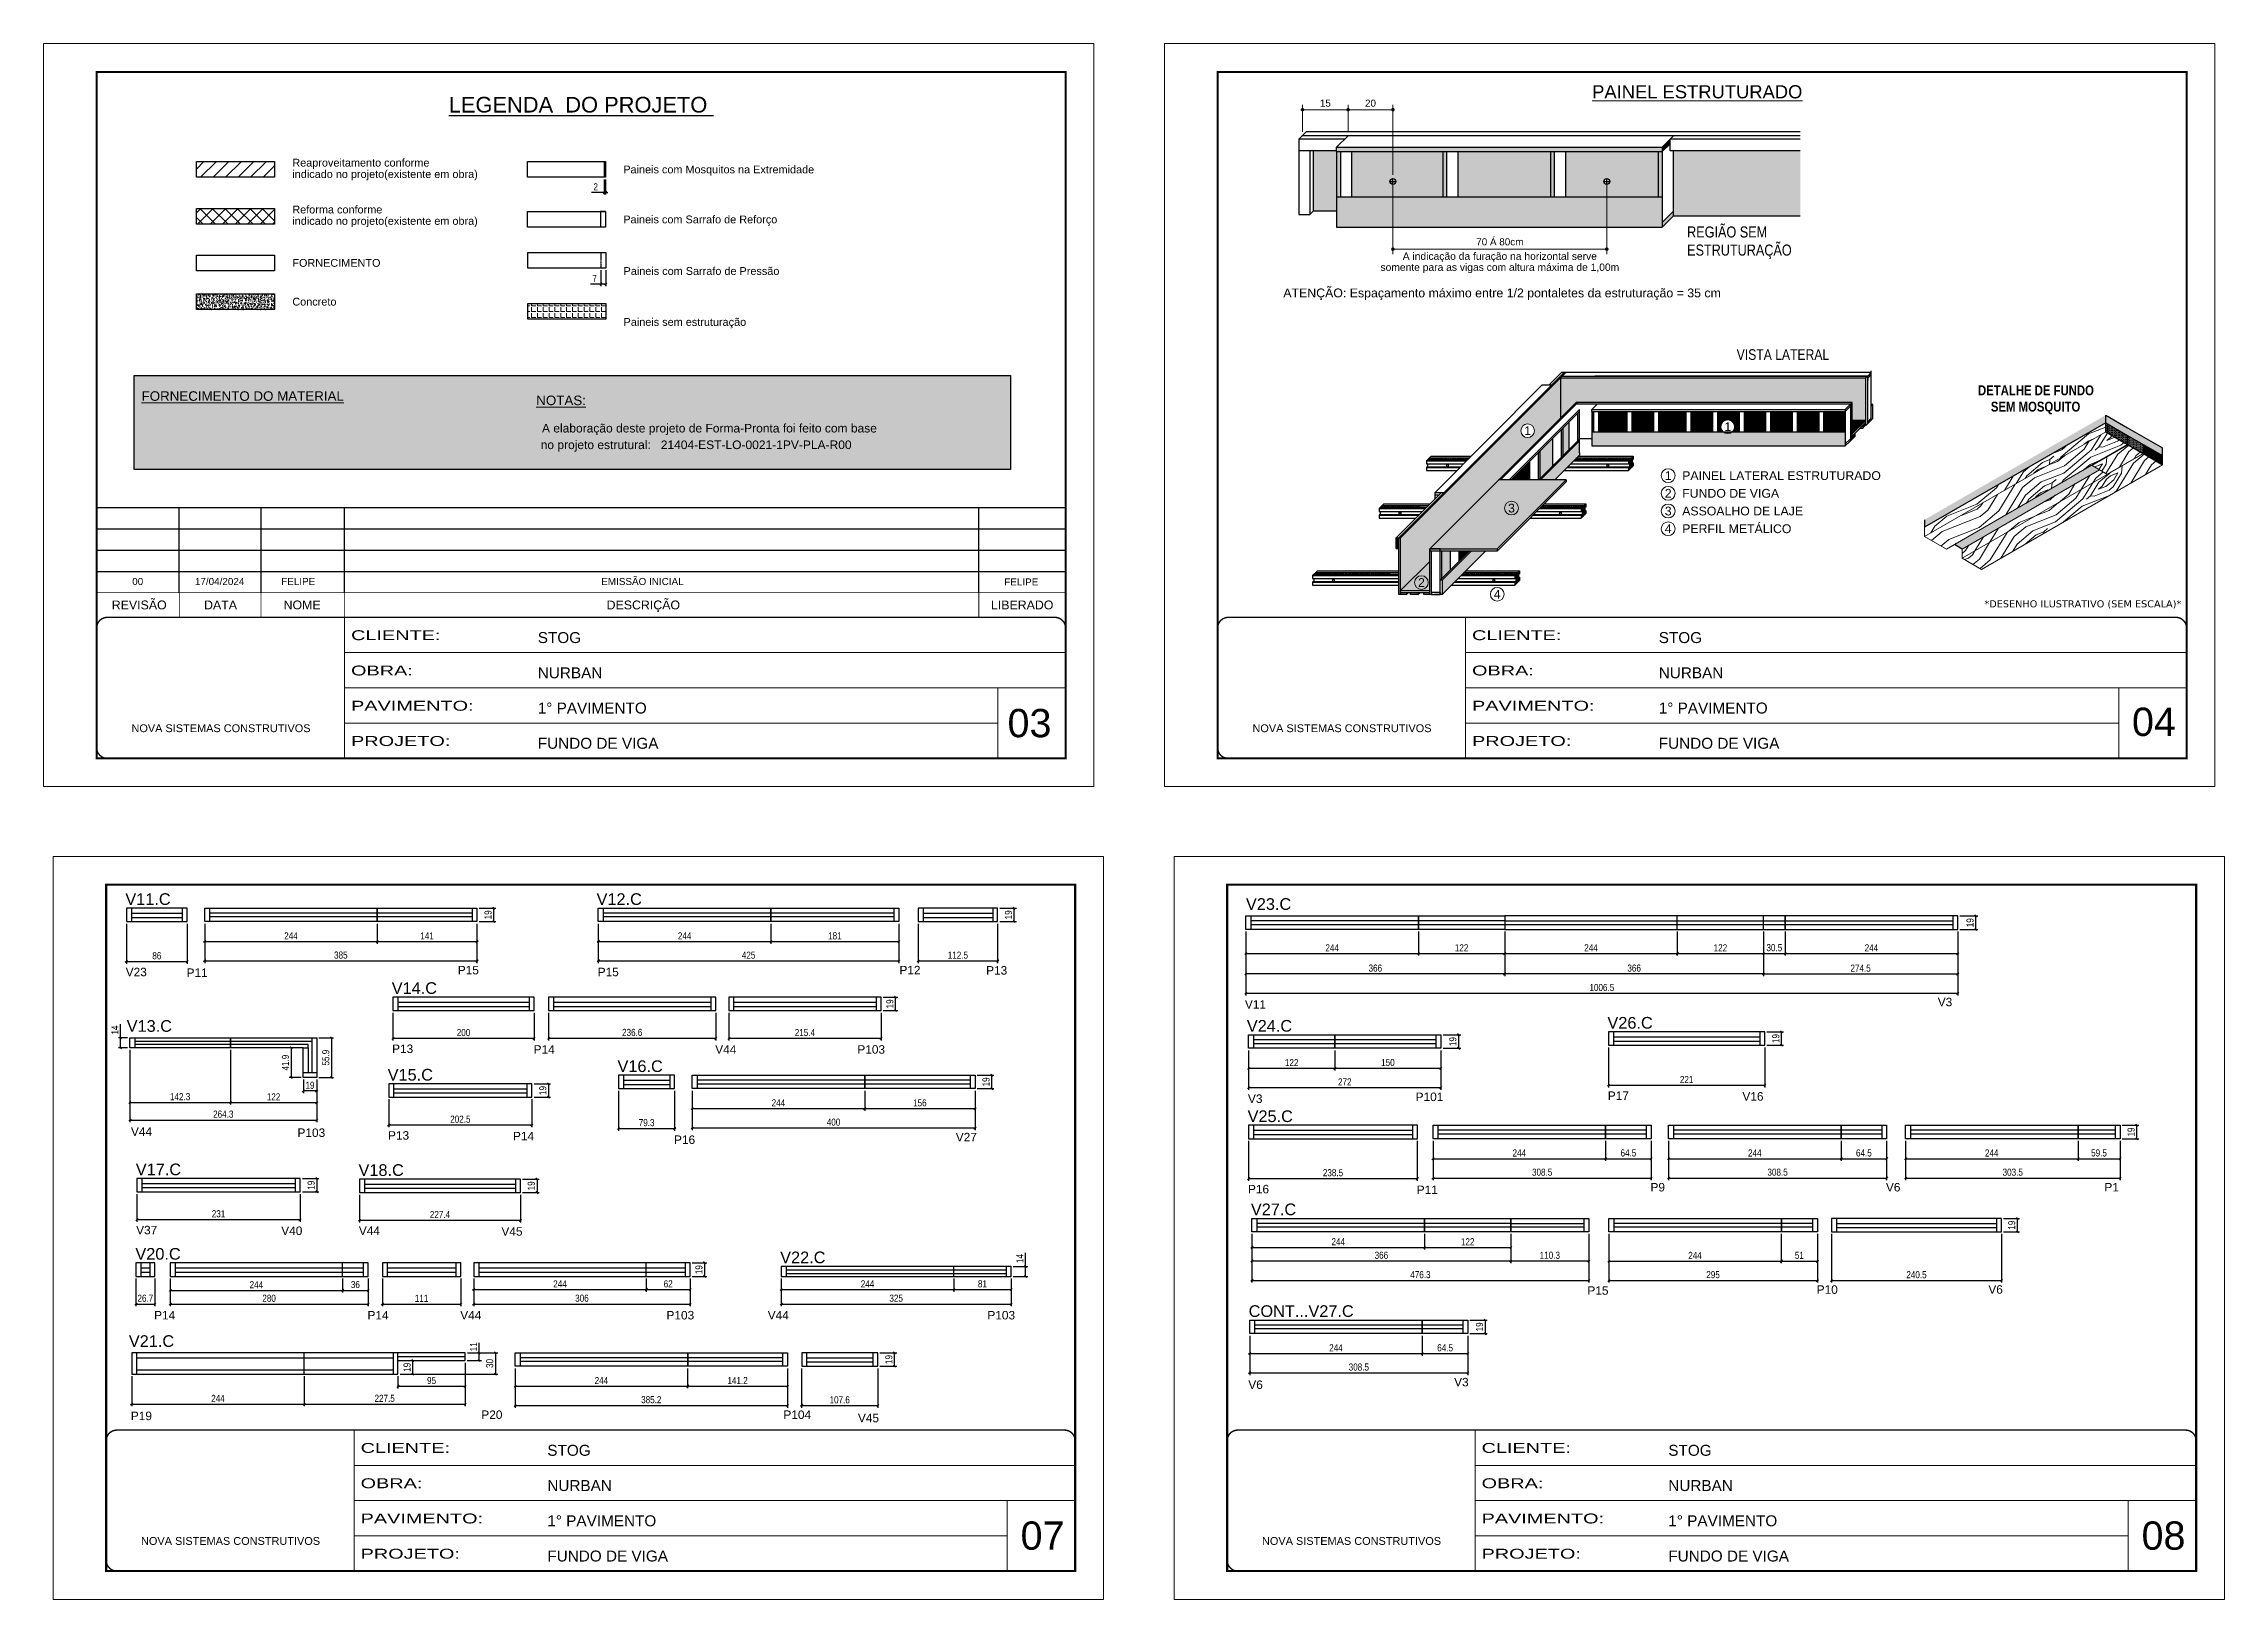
# Model space of a CAD drawing. Header units: millimetres. Extents: x 2455 to 8708, y 366 to 3713.
# Drawn here: x 5625 to 8708, y 1514 to 3713 of the extents above; entities that cross this region are included whole.
import ezdxf
from ezdxf.enums import TextEntityAlignment as Align

# ---------------------------------------------------------------- set-up
doc = ezdxf.new("R2010")
doc.units = ezdxf.units.MM
for name, pattern in [('CONTINUO', [0]), ('DASHED', [0.75, 0.5, -0.25]), ('HIDDEN', [0.375, 0.25, -0.125])]:
    doc.linetypes.add(name, pattern=pattern)
for name, color, linetype in [('5', 5, 'Continuous'), ('COTA', 241, 'Continuous'), ('HACHURA MADEIRAS', 1, 'Continuous'), ('material do compensado', 7, 'Continuous'), ('NOMENCLATURA', 7, 'Continuous'), ('Painéis', 200, 'Continuous'), ('SARR_2.2x7', 40, 'Continuous'), ('SARR_EDITAR', 141, 'Continuous'), ('texto', 7, 'Continuous')]:
    doc.layers.add(name, color=color, linetype=linetype)
for name, color, linetype, lineweight in [('CARIMBO', 255, 'Continuous', 9), ('Demarcação 1', 251, 'Continuous', 9), ('Folhas', 255, 'Continuous', 9), ('fundo', 100, 'Continuous', 9), ('Hachura', 251, 'Continuous', 9), ('Madeira', 126, 'Continuous', 18), ('REAPROVEITAMENTO', 251, 'Continuous', 9), ('SARRAFO DE PRESSAO', 251, 'DASHED', 9)]:
    doc.layers.add(name, color=color, linetype=linetype, lineweight=lineweight)
doc.layers.add('Demarcação 2', color=7, linetype='Continuous', lineweight=9, true_color=0xe0e0e0)
doc.styles.add('ARIAL', font='arial.ttf')
doc.styles.add('CESAR1', font='arial.ttf', dxfattribs={"oblique": 15})
doc.styles.add('COTA TECNICA', font='techl___.ttf', dxfattribs={"height": 10})
doc.styles.add('COTA TECNICA-50', font='techl___.ttf', dxfattribs={"height": 10})
doc.styles.add('ROMANC', font='techb___.ttf', dxfattribs={"height": 2.5})
doc.styles.get("Standard").update_dxf_attribs({"font": 'arial.ttf'})
doc.styles.add('stylellllll', font='verdana.ttf', dxfattribs={"height": 2})
doc.styles.add('Tecnologia', font='')
doc.styles.add('texto', font='ARIALN.TTF')
doc.styles.get('Tecnologia').set_extended_font_data('Forgotten Futurist')
doc.dimstyles.new('1x', dxfattribs={"dimtxt": 10, "dimasz": 5, "dimexe": 7, "dimexo": 5, "dimgap": 4, "dimtad": 1, "dimdec": 1, "dimdsep": 46, "dimtxsty": 'Standard', "dimblk": 'DOT', "dimcen": 0.09, "dimclrd": 4, "dimclre": 4, "dimclrt": 2, "dimadec": 0, "dimazin": 2, "dimtfac": 1, "dimtdec": 1, "dimtmove": 0, "dimatfit": 3, "dimldrblk": 'DOT', "dimfxl": 1, "dimtolj": 1, "dimtzin": 0, "dimlwd": 9, "dimlwe": 9, "dimarcsym": 0})
doc.dimstyles.new('COTA PAINEL-50', dxfattribs={"dimtxt": 10, "dimasz": 3, "dimexe": 3, "dimexo": 3, "dimgap": 3, "dimtad": 1, "dimdec": 1, "dimzin": 12, "dimdsep": 46, "dimtxsty": 'COTA TECNICA-50', "dimblk1": 'OBLIQUE', "dimblk2": 'OBLIQUE', "dimsah": 1, "dimcen": 0.9, "dimclrd": 4, "dimclre": 4, "dimclrt": 240, "dimadec": 1, "dimazin": 3, "dimtfac": 1, "dimtdec": 1, "dimtmove": 0, "dimatfit": 3, "dimfxl": 1, "dimtolj": 1, "dimtzin": 12, "dimarcsym": 0})
doc.dimstyles.new('PAINEL', dxfattribs={"dimtxt": 10, "dimasz": 3, "dimexe": 3, "dimexo": 3, "dimgap": 3, "dimtad": 1, "dimdec": 1, "dimzin": 12, "dimdsep": 46, "dimtxsty": 'COTA TECNICA', "dimblk1": 'OBLIQUE', "dimblk2": 'OBLIQUE', "dimsah": 1, "dimcen": 0.9, "dimclrd": 4, "dimclre": 4, "dimclrt": 240, "dimadec": 1, "dimazin": 3, "dimtfac": 1, "dimtdec": 1, "dimtmove": 0, "dimatfit": 3, "dimfxl": 1, "dimtolj": 1, "dimtzin": 12, "dimarcsym": 0})
pattern_1 = [(45, (5002.2718, 51352.3062), (0.99436891, 3.64601934), [4.6875, -0.9375, 0, -0.9375])]
pattern_2 = [(355, (-41124.4, 315.46), (111.07494, 93.20294), [5.12645, -97.40264]), (85, (-41080.42, 347.63), (-93.20294, 111.07494), [10.2529, -92.27619]), (40, (-41101.74, 339.21), (8.936, 102.13894), [7.24881, -21.74642, 7.24881, -14.497615, 50.751904, -43.50449]), (40, (-41129.96, 310.8), (8.936, 102.13894), [7.24983, -14.49967, 7.24983, -115.99871]), (40, (-41093.314, 317.885), (8.936, 102.13894), [7.24983, -137.7482]), (40, (-41083.55, 311.885), (8.936, 102.13894), [7.24983, -137.7482]), (40, (-41097.974, 323.44), (8.936, 102.13894), [7.24983, -137.7482]), (40, (-41102.635, 328.99), (8.936, 102.13894), [14.49967, -130.49838]), (40, (-41070.4, 403.36), (8.936, 102.13894), [14.49967, -130.49838]), (40, (-41112.4, 334.99), (8.936, 102.13894), [28.99933, -115.99871]), (40, (-41117.06, 340.55), (8.936, 102.13894), [28.99933, -115.99871]), (40, (-41047.99, 365.38), (8.936, 102.13894), [28.99933, -115.99871]), (40, (-41121.275, 351.21), (8.936, 102.13894), [21.7497, -123.24834]), (40, (-41140.36, 368.316), (8.936, 102.13894), [21.7497, -123.24834]), (40, (-41131.04, 357.21), (8.936, 102.13894), [21.7497, -123.24834]), (40, (-41061.97, 382.04), (8.936, 102.13894), [36.24951, -108.74853]), (40, (-41071.74, 388.04), (8.936, 102.13894), [36.24951, -108.74853]), (40, (-41063.76, 361.614), (8.936, 102.13894), [50.74931, -94.24873]), (21.56505, (-41113.295, 324.78), (102.138945, -8.936), [11.4631, -217.79893]), (21.56505, (-41090.187, 353.634), (102.138945, -8.936), [11.4631, -217.79893]), (21.56505, (-41096.187, 343.867), (102.138945, -8.936), [11.4631, -217.79893]), (21.56505, (-41119.296, 315.013), (102.138945, -8.936), [22.9262, -206.33583]), (21.56505, (-41094.847, 359.19), (102.138945, -8.936), [34.3893, -194.87273]), (21.56505, (-41104.614, 365.19), (102.138945, -8.936), [45.8524, -183.40963]), (21.56505, (-41114.38, 371.19), (102.138945, -8.936), [45.8524, -183.40963]), (21.56505, (-41127.02, 403.17), (102.138945, -8.936), [45.8524, -183.40963]), (21.56505, (-41127.915, 392.957), (102.138945, -8.936), [57.3155, -171.94653]), (21.56505, (-41123.7, 382.296), (102.138945, -8.936), [57.3155, -171.94653]), (58.43495, (-41091.527, 338.313), (8.936, 102.138945), [11.4631, -217.79893]), (58.43495, (-41107.74, 329.44), (8.936, 102.138945), [11.4631, -217.79893]), (58.43495, (-41124.403, 315.46), (8.936, 102.138945), [22.9262, -206.33583]), (58.43495, (-41092.42, 328.1), (8.936, 102.138945), [22.9262, -206.33583]), (58.43495, (-41135.064, 311.246), (8.936, 102.138945), [34.3893, -194.87273]), (58.43495, (-41145.277, 312.14), (8.936, 102.138945), [45.8524, -183.40963]), (58.43495, (-41052.906, 309.204), (8.936, 102.138945), [45.8524, -183.40963]), (58.43495, (-41087.76, 322.546), (8.936, 102.138945), [45.8524, -183.40963]), (58.43495, (-41068.226, 310.545), (8.936, 102.138945), [57.3155, -171.94653]), (58.43495, (-41077.993, 316.545), (8.936, 102.138945), [57.3155, -171.94653])]
pattern_3 = [(0, (-30231.8857, -7438.4922), (0.82275303, 1.645506056), [0, -1.645506056])]

msp = doc.modelspace()

# ---------------------------------------------------------------- texts
at = {"color": 0, "linetype": 'Continuous', "ltscale": 5, "style": 'ARIAL'}
msp.add_text('%%ULEGENDA  DO PROJETO ', height=22.1184, dxfattribs=at).set_placement((6384.68, 3615.69), align=Align.CENTER)
at = {"style": 'ARIAL'}
for s, p in [('REVISÃO', (5759.95, 2919.76)), ('DESCRIÇÃO', (6472.73, 2919.76)), ('DATA', (5874.93, 2919.76)), ('NOME', (5990.28, 2919.76)), ('LIBERADO', (7008.41, 2919.76))]:
    msp.add_text(s, height=12.5, dxfattribs=at).set_placement(p, align=Align.MIDDLE_CENTER)
at = {"style": 'stylellllll'}
msp.add_text('*DESENHO ILUSTRATIVO (SEM ESCALA)*', height=10, dxfattribs=at).set_placement((8647.35, 2916.35), align=Align.RIGHT)
at = {"layer": '5', "linetype": 'Continuous'}
for s, p in [('V23', (5740.86, 2395.03)), ('P11', (5826.96, 2394.07)), ('P15', (6210.35, 2397.73)), ('P15', (6408.22, 2395.03)), ('P12', (6834.84, 2397.73)), ('P13', (6957.44, 2397.37)), ('V11', (7323.36, 2349.17)), ('V3', (8303.01, 2352.59)), ('P13', (6117.5, 2286.53)), ('P14', (6317.6, 2285.57)), ('V44', (6574.39, 2285.57)), ('P103', (6775.37, 2285.57)), ('V3', (7327.67, 2215.95)), ('P101', (7564.79, 2218.65)), ('P17', (7836.45, 2220.22)), ('V16', (8026.78, 2219.26)), ('V44', (5748.26, 2169.42)), ('P103', (5983.77, 2167.94)), ('P13', (6111.75, 2164.1)), ('P14', (6288.41, 2163.14)), ('P16', (6516.15, 2158.03)), ('V27', (6914.53, 2161.69)), ('P16', (7327.67, 2088.2)), ('P11', (7566.27, 2087.24)), ('P9', (7896.79, 2090.9)), ('V6', (8229.71, 2090.9)), ('P1', (8538.62, 2090.9)), ('V37', (5755.63, 2030.31)), ('V40', (5960.78, 2029.35)), ('V44', (6070.54, 2029.39)), ('V45', (6272.1, 2028.43)), ('P15', (7807.6, 1944.93)), ('P10', (8131.81, 1946.24)), ('V6', (8374.53, 1946.39)), ('P14', (5781.05, 1910.02)), ('P14', (6082.69, 1910.02)), ('V44', (6213.88, 1910.02)), ('P103', (6505.46, 1910.02)), ('V44', (6648.64, 1910.02)), ('P103', (6959.22, 1910.02)), ('V6', (7328.15, 1811.83)), ('V3', (7619.21, 1815.48)), ('P19', (5748.12, 1767.74)), ('P20', (6243.71, 1769.41)), ('P104', (6670.81, 1769.36)), ('V45', (6776.18, 1764.74))]:
    msp.add_text(s, height=12, rotation=359.99996, dxfattribs=at).set_placement(p)
at = {"layer": 'CARIMBO', "linetype": 'Continuous', "ltscale": 2, "style": 'ARIAL'}
msp.add_text('%%UPAINEL ESTRUTURADO', height=18.59, dxfattribs=at).set_placement((7962.93, 3635.69), align=Align.CENTER)
at = {"layer": 'CARIMBO'}
for s, height, style, p in [('Reaproveitamento conforme ', 11, 'ARIAL', (5976.44, 3544.79)), ('indicado no projeto(existente em obra)', 11, 'ARIAL', (5976.44, 3528.7)), ('Paineis com Mosquitos na Extremidade', 11, 'ARIAL', (6444.41, 3535.21)), ('Reforma conforme ', 11, 'ARIAL', (5976.44, 3478.55)), ('indicado no projeto(existente em obra)', 11, 'ARIAL', (5976.44, 3462.47)), ('Paineis com Sarrafo de Reforço', 11, 'ARIAL', (6444.41, 3464.61)), ('FORNECIMENTO', 11, 'ARIAL', (5976.44, 3403.17)), ('Paineis com Sarrafo de Pressão', 11, 'ARIAL', (6444.77, 3391.72)), ('Concreto', 11, 'ARIAL', (5976.44, 3348.37)), ('Paineis sem estruturação', 11, 'ARIAL', (6444.77, 3319.69)), ('PAINEL LATERAL ESTRUTURADO', 12.436, 'CESAR1', (7941.64, 3102.51)), ('FUNDO DE VIGA', 12.436, 'CESAR1', (7941.64, 3077.51)), ('ASSOALHO DE LAJE', 12.436, 'CESAR1', (7941.64, 3052.51)), ('PERFIL METÁLICO', 12.436, 'CESAR1', (7941.64, 3027.51))]:
    msp.add_text(s, height=height, dxfattribs=dict(at, style=style)).set_placement(p, align=Align.MIDDLE_LEFT)
at = {"layer": 'CARIMBO', "linetype": 'Continuous', "ltscale": 2, "style": 'texto'}
for s, height, p in [('REGIÃO SEM', 15.6, (7948.59, 3439.05)), ('ESTRUTURAÇÃO', 15.6, (7948.59, 3413.49)), ('VISTA LATERAL', 15, (8018.69, 3266.13))]:
    msp.add_text(s, height=height, dxfattribs=at).set_placement(p)
at = {"layer": 'CARIMBO', "color": 2, "style": 'ARIAL'}
for s, height, p in [('somente para as vigas com altura máxima de 1,00m', 10.4, (7683.79, 3397.07)), ('A indicação da furação na horizontal serve', 10.4, (7683.79, 3412.67)), ('ATENÇÃO: Espaçamento máximo entre 1/2 pontaletes da estruturação = 35 cm  ', 12.48, (7691.81, 3360.71))]:
    msp.add_text(s, height=height, dxfattribs=at).set_placement(p, align=Align.MIDDLE_CENTER)
at = {"layer": 'CARIMBO', "color": 5, "style": 'ARIAL'}
for s, height, p in [('%%UFORNECIMENTO DO MATERIAL', 13.5, (5763.29, 3208.23)), ('%%UNOTAS:', 13.5, (6321.36, 3202.11)), ('  A elaboração deste projeto de Forma-Pronta foi feito com base', 12.15, (6320.01, 3163.5)), ('  no projeto estrutural:', 12.15, (6318.19, 3140.02))]:
    msp.add_text(s, height=height, dxfattribs=at).set_placement(p)
at = {"layer": 'CARIMBO', "style": 'ARIAL'}
for s, height, p in [('1', 12.32, (8006.08, 3171.61)), ('1', 12.32, (7723.14, 3165.94)), ('2', 12.44, (7921.87, 3077.51)), ('1', 12.44, (7921.87, 3102.51)), ('3', 12.32, (7700.28, 3056.62)), ('3', 12.44, (7921.87, 3052.51)), ('4', 12.44, (7921.87, 3027.51)), ('2', 12.32, (7572.95, 2951.41)), ('4', 12.32, (7680.09, 2934.85))]:
    msp.add_text(s, height=height, dxfattribs=at).set_placement(p, align=Align.MIDDLE_CENTER)
at = {"layer": 'CARIMBO', "color": 1, "style": 'ARIAL'}
msp.add_text('21404-EST-LO-0021-1PV-PLA-R00', height=12.15, dxfattribs=at).set_placement((6497.41, 3140.02))
at = {"layer": 'CARIMBO', "style": 'ARIAL'}
for s, height, p in [('EMISSÃO INICIAL', 10, (6413.27, 2947.94)), ('00', 10, (5750.03, 2947.94)), ('17/04/2024', 10, (5838.68, 2947.94)), ('FELIPE', 10, (5960.72, 2947.94)), ('04', 40, (8577.63, 2734.58)), ('07', 40, (7006.13, 1584.58)), ('08', 40, (8591.13, 1584.58))]:
    msp.add_text(s, height=height, dxfattribs=at).set_placement(p)
at = {"layer": 'CARIMBO', "color": 7, "style": 'ARIAL'}
msp.add_text('03', height=40, dxfattribs=at).set_placement((6987.68, 2732.81))
at = {"layer": 'CARIMBO', "style": 'ARIAL'}
msp.add_attdef('FELIPE', text='', height=10, dxfattribs=at).set_placement((7007.12, 2952.26), align=Align.MIDDLE_CENTER)
at = {"layer": 'NOMENCLATURA', "linetype": 'Continuous'}
for s, p in [('V11.C', (5740.33, 2495.8)), ('V12.C', (6406.6, 2495.8)), ('V23.C', (7324.78, 2488.84)), ('V14.C', (6116.97, 2370.01)), ('V13.C', (5742.24, 2316.51)), ('V24.C', (7326.05, 2316.71)), ('V26.C', (7835.92, 2320.98)), ('V15.C', (6111.23, 2247.58)), ('V16.C', (6436.22, 2259.69)), ('V25.C', (7327.14, 2188.96)), ('V17.C', (5755.1, 2113.78)), ('V18.C', (6070.02, 2112.87)), ('V27.C', (7331.76, 2057.36)), ('V20.C', (5754.53, 1994.46)), ('V22.C', (6666.21, 1989.46)), ('CONT...V27.C', (7328.63, 1913.55)), ('V21.C', (5745.27, 1871.19))]:
    msp.add_text(s, height=16.5, dxfattribs=at).set_placement(p)
at = {"layer": 'texto', "style": 'ROMANC'}
for s, p in [('DETALHE DE FUNDO ', (8444.08, 3223.09)), ('SEM MOSQUITO', (8441.34, 3200.04))]:
    msp.add_text(s, height=14, dxfattribs=at).set_placement(p, align=Align.MIDDLE_CENTER)

# ---------------------------------------------------------------- blocks, each defined once
blk = doc.blocks.new('9999999999')
at = {"color": 30, "linetype": 'CONTINUO'}
for p, q in [((98564.6, 34230.2), (98564.6, 34429.4)), ((98564.6, 34379.6), (99584, 34379.6)), ((98564.6, 34329.8), (99488, 34329.8)), ((99584, 34329.8), (99488, 34329.8)), ((99488, 34329.8), (99488, 34230.2)), ((98564.6, 34280), (99488, 34280))]:
    blk.add_line(p, q, dxfattribs=at)
at = {"color": 30, "linetype": 'CONTINUO', "const_width": 2}
blk.add_lwpolyline([(99584, 34230.2), (99584, 34414.4, 0.414214), (99569, 34429.4), (98229, 34429.4, 0.414214), (98214, 34414.4), (98214, 34245.2, 0.414214), (98229, 34230.2), (99584, 34230.2)], format="xyb", dxfattribs=at)
at = {"layer": 'Folhas'}
blk.add_lwpolyline([(98139, 34190.2), (99624, 34190.2), (99624, 35240.2), (98139, 35240.2)], close=True, dxfattribs=at)
at = {"layer": 'Folhas', "color": 30, "const_width": 3}
blk.add_lwpolyline([(98214, 34230.2), (99584, 34230.2), (99584, 35200.2), (98214, 35200.2)], close=True, dxfattribs=at)
at = {"color": 7, "linetype": 'Continuous', "ltscale": 5, "style": 'ARIAL'}
for s, height, p in [('STOG', 15.48, (98837.7, 34393.1)), ('NURBAN', 15.48, (98837.7, 34343.3)), ('1° PAVIMENTO', 15.483, (98837.7, 34293.5)), ('NOVA SISTEMAS CONSTRUTIVOS', 11.059, (98263.2, 34267.2)), ('FUNDO DE VIGA', 15.483, (98837.7, 34243.7))]:
    blk.add_text(s, height=height, dxfattribs=at).set_placement(p)
at = {"layer": 'Folhas', "color": 7, "style": 'Tecnologia', "width": 1.5}
for s, p in [('CLIENTE:', (98573.7, 34397.2)), ('OBRA:', (98573.7, 34347.3)), ('PAVIMENTO:', (98573.7, 34297.5)), ('PROJETO:', (98573.7, 34247.7))]:
    blk.add_text(s, height=14, dxfattribs=at).set_placement(p)
blk = doc.blocks.new('_Oblique')
at = {"color": 0, "linetype": 'ByBlock', "lineweight": -2}
blk.add_line((-0.5, -0.5), (0.5, 0.5), dxfattribs=at)
blk = doc.blocks.new('*D5')
at = {"layer": 'COTA', "color": 4, "lineweight": -2, "transparency": 16777216}
for p, q in [((6417.4, 3521.1), (6417.4, 3499.7)), ((6419.4, 3521.1), (6419.4, 3499.7)), ((6417.4, 3502.7), (6399.3, 3502.7)), ((6419.4, 3502.7), (6417.4, 3502.7)), ((6419.4, 3502.7), (6422.4, 3502.7))]:
    blk.add_line(p, q, dxfattribs=at)
at = {"layer": 'Defpoints', "color": 0, "transparency": 16777216}
for p in [(6417.4, 3524.1), (6419.4, 3524.1), (6417.4, 3502.7)]:
    blk.add_point(p, dxfattribs=at)
at = {"layer": 'COTA', "color": 4, "lineweight": -2, "transparency": 16777216, "xscale": 3, "yscale": 3, "zscale": 3}
blk.add_blockref('_Oblique', (6417.4, 3502.7), dxfattribs=at)
at = {"layer": 'COTA', "color": 4, "lineweight": -2, "transparency": 16777216, "xscale": 3, "yscale": 3, "zscale": 3, "rotation": 180}
blk.add_blockref('_Oblique', (6419.4, 3502.7), dxfattribs=at)
at = {"layer": 'COTA', "color": 240, "transparency": 16777216, "insert": (6405.4, 3510.7), "char_height": 10, "attachment_point": 5, "style": 'COTA TECNICA'}
blk.add_mtext('\\A1;2', dxfattribs=at)
blk = doc.blocks.new('*D6')
at = {"layer": 'COTA', "color": 4, "lineweight": -2, "transparency": 16777216}
for p, q in [((6412.8, 3392.7), (6412.8, 3370.2)), ((6419.8, 3392.7), (6419.8, 3370.2)), ((6412.8, 3373.2), (6398, 3373.2)), ((6419.8, 3373.2), (6412.8, 3373.2))]:
    blk.add_line(p, q, dxfattribs=at)
at = {"layer": 'Defpoints', "color": 0, "transparency": 16777216}
for p in [(6412.8, 3395.7), (6419.8, 3395.7), (6412.8, 3373.2)]:
    blk.add_point(p, dxfattribs=at)
at = {"layer": 'COTA', "color": 4, "lineweight": -2, "transparency": 16777216, "xscale": 3, "yscale": 3, "zscale": 3, "rotation": 180}
blk.add_blockref('_Oblique', (6412.8, 3373.2), dxfattribs=at)
at = {"layer": 'COTA', "color": 4, "lineweight": -2, "transparency": 16777216, "xscale": 3, "yscale": 3, "zscale": 3}
blk.add_blockref('_Oblique', (6419.8, 3373.2), dxfattribs=at)
at = {"layer": 'COTA', "color": 240, "transparency": 16777216, "insert": (6403.9, 3381.2), "char_height": 10, "attachment_point": 5, "style": 'COTA TECNICA'}
blk.add_mtext('\\A1;7', dxfattribs=at)
blk = doc.blocks.new('*D158')
at = {"layer": 'COTA', "color": 4, "linetype": 'ByBlock', "lineweight": -2, "transparency": 16777216}
for p, q in [((5741.8, 2469.3), (5741.8, 2412.8)), ((5827.8, 2469.3), (5827.8, 2412.8)), ((5741.8, 2415.8), (5827.8, 2415.8))]:
    blk.add_line(p, q, dxfattribs=at)
at = {"layer": 'Defpoints', "color": 0, "linetype": 'ByBlock', "transparency": 16777216}
for p in [(5741.8, 2472.3), (5827.8, 2472.3), (5827.8, 2415.8)]:
    blk.add_point(p, dxfattribs=at)
at = {"layer": 'COTA', "color": 4, "linetype": 'ByBlock', "lineweight": -2, "transparency": 16777216, "xscale": 3, "yscale": 3, "zscale": 3, "rotation": 180}
blk.add_blockref('_Oblique', (5741.8, 2415.8), dxfattribs=at)
at = {"layer": 'COTA', "color": 4, "linetype": 'ByBlock', "lineweight": -2, "transparency": 16777216, "xscale": 3, "yscale": 3, "zscale": 3}
blk.add_blockref('_Oblique', (5827.8, 2415.8), dxfattribs=at)
at = {"layer": 'COTA', "color": 240, "linetype": 'ByBlock', "transparency": 16777216, "insert": (5784.8, 2424), "char_height": 10, "attachment_point": 5, "style": 'COTA TECNICA-50'}
blk.add_mtext('\\A1;86', dxfattribs=at)
blk = doc.blocks.new('*D39')
at = {"layer": 'COTA', "color": 4, "linetype": 'ByBlock', "lineweight": -2, "transparency": 16777216}
for p, q in [((5852.5, 2469.3), (5852.5, 2441)), ((6096.5, 2469.3), (6096.5, 2441)), ((5852.5, 2444), (6096.5, 2444))]:
    blk.add_line(p, q, dxfattribs=at)
at = {"layer": 'Defpoints', "color": 0, "linetype": 'ByBlock', "transparency": 16777216}
for p in [(5852.5, 2472.3), (6096.5, 2472.3), (6096.5, 2444)]:
    blk.add_point(p, dxfattribs=at)
at = {"layer": 'COTA', "color": 4, "linetype": 'ByBlock', "lineweight": -2, "transparency": 16777216, "xscale": 3, "yscale": 3, "zscale": 3, "rotation": 180}
blk.add_blockref('_Oblique', (5852.5, 2444), dxfattribs=at)
at = {"layer": 'COTA', "color": 4, "linetype": 'ByBlock', "lineweight": -2, "transparency": 16777216, "xscale": 3, "yscale": 3, "zscale": 3}
blk.add_blockref('_Oblique', (6096.5, 2444), dxfattribs=at)
at = {"layer": 'COTA', "color": 240, "linetype": 'ByBlock', "transparency": 16777216, "insert": (5974.5, 2452.1), "char_height": 10, "attachment_point": 5, "style": 'COTA TECNICA-50'}
blk.add_mtext('\\A1;244', dxfattribs=at)
blk = doc.blocks.new('*D40')
at = {"layer": 'COTA', "color": 4, "linetype": 'ByBlock', "lineweight": -2, "transparency": 16777216}
for p, q in [((6096.5, 2469.3), (6096.5, 2441)), ((6237.5, 2469.3), (6237.5, 2441)), ((6096.5, 2444), (6237.5, 2444))]:
    blk.add_line(p, q, dxfattribs=at)
at = {"layer": 'Defpoints', "color": 0, "linetype": 'ByBlock', "transparency": 16777216}
for p in [(6096.5, 2472.3), (6237.5, 2472.3), (6237.5, 2444)]:
    blk.add_point(p, dxfattribs=at)
at = {"layer": 'COTA', "color": 4, "linetype": 'ByBlock', "lineweight": -2, "transparency": 16777216, "xscale": 3, "yscale": 3, "zscale": 3, "rotation": 180}
blk.add_blockref('_Oblique', (6096.5, 2444), dxfattribs=at)
at = {"layer": 'COTA', "color": 4, "linetype": 'ByBlock', "lineweight": -2, "transparency": 16777216, "xscale": 3, "yscale": 3, "zscale": 3}
blk.add_blockref('_Oblique', (6237.5, 2444), dxfattribs=at)
at = {"layer": 'COTA', "color": 240, "linetype": 'ByBlock', "transparency": 16777216, "insert": (6167, 2452.1), "char_height": 10, "attachment_point": 5, "style": 'COTA TECNICA-50'}
blk.add_mtext('\\A1;141', dxfattribs=at)
blk = doc.blocks.new('*D159')
at = {"layer": 'COTA', "color": 4, "lineweight": -2, "transparency": 16777216}
for p, q in [((5852.5, 2469.3), (5852.5, 2413.7)), ((6237.5, 2469.3), (6237.5, 2413.7)), ((5852.5, 2416.7), (6237.5, 2416.7))]:
    blk.add_line(p, q, dxfattribs=at)
at = {"layer": 'Defpoints', "color": 0, "transparency": 16777216}
for p in [(5852.5, 2472.3), (6237.5, 2472.3), (6237.5, 2416.7)]:
    blk.add_point(p, dxfattribs=at)
at = {"layer": 'COTA', "color": 4, "lineweight": -2, "transparency": 16777216, "xscale": 3, "yscale": 3, "zscale": 3, "rotation": 180}
blk.add_blockref('_Oblique', (5852.5, 2416.7), dxfattribs=at)
at = {"layer": 'COTA', "color": 4, "lineweight": -2, "transparency": 16777216, "xscale": 3, "yscale": 3, "zscale": 3}
blk.add_blockref('_Oblique', (6237.5, 2416.7), dxfattribs=at)
at = {"layer": 'COTA', "color": 240, "transparency": 16777216, "insert": (6045, 2424.9), "char_height": 10, "attachment_point": 5, "style": 'COTA TECNICA'}
blk.add_mtext('\\A1;385', dxfattribs=at)
blk = doc.blocks.new('*D160')
at = {"layer": 'COTA', "color": 4, "lineweight": -2, "transparency": 16777216}
for p, q in [((6240.5, 2491.3), (6264.3, 2491.3)), ((6240.5, 2472.3), (6264.3, 2472.3)), ((6261.3, 2472.3), (6261.3, 2491.3))]:
    blk.add_line(p, q, dxfattribs=at)
at = {"layer": 'Defpoints', "color": 0, "transparency": 16777216}
for p in [(6237.5, 2491.3), (6237.5, 2472.3), (6261.3, 2491.3)]:
    blk.add_point(p, dxfattribs=at)
at = {"layer": 'COTA', "color": 4, "lineweight": -2, "transparency": 16777216, "xscale": 3, "yscale": 3, "zscale": 3}
for p, rotation in [((6261.3, 2491.3), 90), ((6261.3, 2472.3), 270)]:
    blk.add_blockref('_Oblique', p, dxfattribs=dict(at, rotation=rotation))
at = {"layer": 'COTA', "color": 240, "transparency": 16777216, "insert": (6253.2, 2481.8), "char_height": 10, "attachment_point": 5, "rotation": 90, "style": 'COTA TECNICA'}
blk.add_mtext('\\A1;19', dxfattribs=at)
blk = doc.blocks.new('*D161')
at = {"layer": 'COTA', "color": 4, "linetype": 'ByBlock', "lineweight": -2, "transparency": 16777216}
for p, q in [((6861.2, 2469.3), (6861.2, 2413.7)), ((6973.7, 2469.3), (6973.7, 2413.7)), ((6861.2, 2416.7), (6973.7, 2416.7))]:
    blk.add_line(p, q, dxfattribs=at)
at = {"layer": 'Defpoints', "color": 0, "linetype": 'ByBlock', "transparency": 16777216}
for p in [(6861.2, 2472.3), (6973.7, 2472.3), (6973.7, 2416.7)]:
    blk.add_point(p, dxfattribs=at)
at = {"layer": 'COTA', "color": 4, "linetype": 'ByBlock', "lineweight": -2, "transparency": 16777216, "xscale": 3, "yscale": 3, "zscale": 3, "rotation": 180}
blk.add_blockref('_Oblique', (6861.2, 2416.7), dxfattribs=at)
at = {"layer": 'COTA', "color": 4, "linetype": 'ByBlock', "lineweight": -2, "transparency": 16777216, "xscale": 3, "yscale": 3, "zscale": 3}
blk.add_blockref('_Oblique', (6973.7, 2416.7), dxfattribs=at)
at = {"layer": 'COTA', "color": 240, "linetype": 'ByBlock', "transparency": 16777216, "insert": (6917.5, 2424.8), "char_height": 10, "attachment_point": 5, "style": 'COTA TECNICA-50'}
blk.add_mtext('\\A1;112.5', dxfattribs=at)
blk = doc.blocks.new('*D41')
at = {"layer": 'COTA', "color": 4, "linetype": 'ByBlock', "lineweight": -2, "transparency": 16777216}
for p, q in [((6409.1, 2469.3), (6409.1, 2441)), ((6653.1, 2469.3), (6653.1, 2441)), ((6409.1, 2444), (6653.1, 2444))]:
    blk.add_line(p, q, dxfattribs=at)
at = {"layer": 'Defpoints', "color": 0, "linetype": 'ByBlock', "transparency": 16777216}
for p in [(6409.1, 2472.3), (6653.1, 2472.3), (6653.1, 2444)]:
    blk.add_point(p, dxfattribs=at)
at = {"layer": 'COTA', "color": 4, "linetype": 'ByBlock', "lineweight": -2, "transparency": 16777216, "xscale": 3, "yscale": 3, "zscale": 3, "rotation": 180}
blk.add_blockref('_Oblique', (6409.1, 2444), dxfattribs=at)
at = {"layer": 'COTA', "color": 4, "linetype": 'ByBlock', "lineweight": -2, "transparency": 16777216, "xscale": 3, "yscale": 3, "zscale": 3}
blk.add_blockref('_Oblique', (6653.1, 2444), dxfattribs=at)
at = {"layer": 'COTA', "color": 240, "linetype": 'ByBlock', "transparency": 16777216, "insert": (6531.1, 2452.1), "char_height": 10, "attachment_point": 5, "style": 'COTA TECNICA-50'}
blk.add_mtext('\\A1;244', dxfattribs=at)
blk = doc.blocks.new('*D42')
at = {"layer": 'COTA', "color": 4, "linetype": 'ByBlock', "lineweight": -2, "transparency": 16777216}
for p, q in [((6653.1, 2469.3), (6653.1, 2441)), ((6834.1, 2469.3), (6834.1, 2441)), ((6653.1, 2444), (6834.1, 2444))]:
    blk.add_line(p, q, dxfattribs=at)
at = {"layer": 'Defpoints', "color": 0, "linetype": 'ByBlock', "transparency": 16777216}
for p in [(6653.1, 2472.3), (6834.1, 2472.3), (6834.1, 2444)]:
    blk.add_point(p, dxfattribs=at)
at = {"layer": 'COTA', "color": 4, "linetype": 'ByBlock', "lineweight": -2, "transparency": 16777216, "xscale": 3, "yscale": 3, "zscale": 3, "rotation": 180}
blk.add_blockref('_Oblique', (6653.1, 2444), dxfattribs=at)
at = {"layer": 'COTA', "color": 4, "linetype": 'ByBlock', "lineweight": -2, "transparency": 16777216, "xscale": 3, "yscale": 3, "zscale": 3}
blk.add_blockref('_Oblique', (6834.1, 2444), dxfattribs=at)
at = {"layer": 'COTA', "color": 240, "linetype": 'ByBlock', "transparency": 16777216, "insert": (6743.6, 2452.1), "char_height": 10, "attachment_point": 5, "style": 'COTA TECNICA-50'}
blk.add_mtext('\\A1;181', dxfattribs=at)
blk = doc.blocks.new('*D162')
at = {"layer": 'COTA', "color": 4, "lineweight": -2, "transparency": 16777216}
for p, q in [((6409.1, 2469.3), (6409.1, 2413.7)), ((6834.1, 2469.3), (6834.1, 2413.7)), ((6409.1, 2416.7), (6834.1, 2416.7))]:
    blk.add_line(p, q, dxfattribs=at)
at = {"layer": 'Defpoints', "color": 0, "transparency": 16777216}
for p in [(6409.1, 2472.3), (6834.1, 2472.3), (6834.1, 2416.7)]:
    blk.add_point(p, dxfattribs=at)
at = {"layer": 'COTA', "color": 4, "lineweight": -2, "transparency": 16777216, "xscale": 3, "yscale": 3, "zscale": 3, "rotation": 180}
blk.add_blockref('_Oblique', (6409.1, 2416.7), dxfattribs=at)
at = {"layer": 'COTA', "color": 4, "lineweight": -2, "transparency": 16777216, "xscale": 3, "yscale": 3, "zscale": 3}
blk.add_blockref('_Oblique', (6834.1, 2416.7), dxfattribs=at)
at = {"layer": 'COTA', "color": 240, "transparency": 16777216, "insert": (6621.6, 2424.8), "char_height": 10, "attachment_point": 5, "style": 'COTA TECNICA'}
blk.add_mtext('\\A1;425', dxfattribs=at)
blk = doc.blocks.new('*D163')
at = {"layer": 'COTA', "color": 4, "lineweight": -2, "transparency": 16777216}
for p, q in [((6976.7, 2491.3), (7000.2, 2491.3)), ((6976.7, 2472.3), (7000.2, 2472.3)), ((6997.2, 2472.3), (6997.2, 2491.3))]:
    blk.add_line(p, q, dxfattribs=at)
at = {"layer": 'Defpoints', "color": 0, "transparency": 16777216}
for p in [(6973.7, 2491.3), (6973.7, 2472.3), (6997.2, 2491.3)]:
    blk.add_point(p, dxfattribs=at)
at = {"layer": 'COTA', "color": 4, "lineweight": -2, "transparency": 16777216, "xscale": 3, "yscale": 3, "zscale": 3}
for p, rotation in [((6997.2, 2491.3), 90), ((6997.2, 2472.3), 270)]:
    blk.add_blockref('_Oblique', p, dxfattribs=dict(at, rotation=rotation))
at = {"layer": 'COTA', "color": 240, "transparency": 16777216, "insert": (6989.1, 2481.8), "char_height": 10, "attachment_point": 5, "rotation": 90, "style": 'COTA TECNICA'}
blk.add_mtext('\\A1;19', dxfattribs=at)
blk = doc.blocks.new('*D43')
at = {"layer": 'COTA', "color": 4, "linetype": 'ByBlock', "lineweight": -2, "transparency": 16777216}
for p, q in [((5746.6, 2291), (5746.6, 2213.6)), ((5888.9, 2291), (5888.9, 2213.6)), ((5746.6, 2216.6), (5888.9, 2216.6))]:
    blk.add_line(p, q, dxfattribs=at)
at = {"layer": 'Defpoints', "color": 0, "linetype": 'ByBlock', "transparency": 16777216}
for p in [(5746.6, 2294), (5888.9, 2294), (5888.9, 2216.6)]:
    blk.add_point(p, dxfattribs=at)
at = {"layer": 'COTA', "color": 4, "linetype": 'ByBlock', "lineweight": -2, "transparency": 16777216, "xscale": 3, "yscale": 3, "zscale": 3, "rotation": 180}
blk.add_blockref('_Oblique', (5746.6, 2216.6), dxfattribs=at)
at = {"layer": 'COTA', "color": 4, "linetype": 'ByBlock', "lineweight": -2, "transparency": 16777216, "xscale": 3, "yscale": 3, "zscale": 3}
blk.add_blockref('_Oblique', (5888.9, 2216.6), dxfattribs=at)
at = {"layer": 'COTA', "color": 240, "linetype": 'ByBlock', "transparency": 16777216, "insert": (5817.8, 2224.8), "char_height": 10, "attachment_point": 5, "style": 'COTA TECNICA-50'}
blk.add_mtext('\\A1;142.3', dxfattribs=at)
blk = doc.blocks.new('*D44')
at = {"layer": 'COTA', "color": 4, "linetype": 'ByBlock', "lineweight": -2, "transparency": 16777216}
for p, q in [((5888.9, 2291), (5888.9, 2213.6)), ((6010.9, 2249), (6010.9, 2213.6)), ((5888.9, 2216.6), (6010.9, 2216.6))]:
    blk.add_line(p, q, dxfattribs=at)
at = {"layer": 'Defpoints', "color": 0, "linetype": 'ByBlock', "transparency": 16777216}
for p in [(5888.9, 2294), (6010.9, 2252), (6010.9, 2216.6)]:
    blk.add_point(p, dxfattribs=at)
at = {"layer": 'COTA', "color": 4, "linetype": 'ByBlock', "lineweight": -2, "transparency": 16777216, "xscale": 3, "yscale": 3, "zscale": 3, "rotation": 180}
blk.add_blockref('_Oblique', (5888.9, 2216.6), dxfattribs=at)
at = {"layer": 'COTA', "color": 4, "linetype": 'ByBlock', "lineweight": -2, "transparency": 16777216, "xscale": 3, "yscale": 3, "zscale": 3}
blk.add_blockref('_Oblique', (6010.9, 2216.6), dxfattribs=at)
at = {"layer": 'COTA', "color": 240, "linetype": 'ByBlock', "transparency": 16777216, "insert": (5949.9, 2224.6), "char_height": 10, "attachment_point": 5, "style": 'COTA TECNICA-50'}
blk.add_mtext('\\A1;122', dxfattribs=at)
blk = doc.blocks.new('*D164')
at = {"layer": 'COTA', "color": 4, "lineweight": -2, "transparency": 16777216}
for p, q in [((5746.6, 2291), (5746.6, 2188.8)), ((6010.9, 2249), (6010.9, 2188.8)), ((5746.6, 2191.8), (6010.9, 2191.8))]:
    blk.add_line(p, q, dxfattribs=at)
at = {"layer": 'Defpoints', "color": 0, "transparency": 16777216}
for p in [(5746.6, 2294), (6010.9, 2252), (6010.9, 2191.8)]:
    blk.add_point(p, dxfattribs=at)
at = {"layer": 'COTA', "color": 4, "lineweight": -2, "transparency": 16777216, "xscale": 3, "yscale": 3, "zscale": 3, "rotation": 180}
blk.add_blockref('_Oblique', (5746.6, 2191.8), dxfattribs=at)
at = {"layer": 'COTA', "color": 4, "lineweight": -2, "transparency": 16777216, "xscale": 3, "yscale": 3, "zscale": 3}
blk.add_blockref('_Oblique', (6010.9, 2191.8), dxfattribs=at)
at = {"layer": 'COTA', "color": 240, "transparency": 16777216, "insert": (5878.8, 2200.1), "char_height": 10, "attachment_point": 5, "style": 'COTA TECNICA'}
blk.add_mtext('\\A1;264.3', dxfattribs=at)
blk = doc.blocks.new('*D165')
at = {"layer": 'COTA', "color": 4, "lineweight": -2, "transparency": 16777216}
for p, q in [((5733.6, 2308), (5733.6, 2327.1)), ((5743.6, 2308), (5730.6, 2308)), ((5743.6, 2294), (5730.6, 2294)), ((5733.6, 2294), (5733.6, 2308))]:
    blk.add_line(p, q, dxfattribs=at)
at = {"layer": 'Defpoints', "color": 0, "transparency": 16777216}
for p in [(5733.6, 2308), (5746.6, 2308), (5746.6, 2294)]:
    blk.add_point(p, dxfattribs=at)
at = {"layer": 'COTA', "color": 4, "lineweight": -2, "transparency": 16777216, "xscale": 3, "yscale": 3, "zscale": 3}
for p, rotation in [((5733.6, 2308), 90), ((5733.6, 2294), 270)]:
    blk.add_blockref('_Oblique', p, dxfattribs=dict(at, rotation=rotation))
at = {"layer": 'COTA', "color": 240, "transparency": 16777216, "insert": (5725.6, 2319), "char_height": 10, "attachment_point": 5, "rotation": 90, "style": 'COTA TECNICA'}
blk.add_mtext('\\A1;14', dxfattribs=at)
blk = doc.blocks.new('*D166')
at = {"layer": 'COTA', "color": 4, "lineweight": -2, "transparency": 16777216}
for p, q in [((6013.9, 2308), (6034.8, 2308)), ((6031.8, 2308), (6031.8, 2252)), ((6013.9, 2252), (6034.8, 2252))]:
    blk.add_line(p, q, dxfattribs=at)
at = {"layer": 'Defpoints', "color": 0, "transparency": 16777216}
for p in [(6010.9, 2308), (6010.9, 2252), (6031.8, 2252)]:
    blk.add_point(p, dxfattribs=at)
at = {"layer": 'COTA', "color": 4, "lineweight": -2, "transparency": 16777216, "xscale": 3, "yscale": 3, "zscale": 3}
for p, rotation in [((6031.8, 2308), 90), ((6031.8, 2252), 270)]:
    blk.add_blockref('_Oblique', p, dxfattribs=dict(at, rotation=rotation))
at = {"layer": 'COTA', "color": 240, "transparency": 16777216, "insert": (6023.7, 2280), "char_height": 10, "attachment_point": 5, "rotation": 90, "style": 'COTA TECNICA'}
blk.add_mtext('\\A1;55.9', dxfattribs=at)
blk = doc.blocks.new('*D167')
at = {"layer": 'COTA', "color": 4, "lineweight": -2, "transparency": 16777216}
for p, q in [((5992, 2249), (5992, 2229.9)), ((6010.9, 2232.9), (5992, 2232.9)), ((6010.9, 2249), (6010.9, 2229.9))]:
    blk.add_line(p, q, dxfattribs=at)
at = {"layer": 'Defpoints', "color": 0, "transparency": 16777216}
for p in [(5992, 2252), (6010.9, 2252), (5992, 2232.9)]:
    blk.add_point(p, dxfattribs=at)
at = {"layer": 'COTA', "color": 4, "lineweight": -2, "transparency": 16777216, "xscale": 3, "yscale": 3, "zscale": 3, "rotation": 180}
blk.add_blockref('_Oblique', (5992, 2232.9), dxfattribs=at)
at = {"layer": 'COTA', "color": 4, "lineweight": -2, "transparency": 16777216, "xscale": 3, "yscale": 3, "zscale": 3}
blk.add_blockref('_Oblique', (6010.9, 2232.9), dxfattribs=at)
at = {"layer": 'COTA', "color": 240, "transparency": 16777216, "insert": (6001.4, 2240.9), "char_height": 10, "attachment_point": 5, "style": 'COTA TECNICA'}
blk.add_mtext('\\A1;19', dxfattribs=at)
blk = doc.blocks.new('*D168')
at = {"layer": 'COTA', "color": 4, "lineweight": -2, "transparency": 16777216}
for p, q in [((5988.8, 2294), (5971.8, 2294)), ((5974.8, 2294), (5974.8, 2252)), ((5989, 2252), (5971.8, 2252))]:
    blk.add_line(p, q, dxfattribs=at)
at = {"layer": 'Defpoints', "color": 0, "transparency": 16777216}
for p in [(5991.8, 2294), (5974.8, 2252), (5992, 2252)]:
    blk.add_point(p, dxfattribs=at)
at = {"layer": 'COTA', "color": 4, "lineweight": -2, "transparency": 16777216, "xscale": 3, "yscale": 3, "zscale": 3}
for p, rotation in [((5974.8, 2294), 90), ((5974.8, 2252), 270)]:
    blk.add_blockref('_Oblique', p, dxfattribs=dict(at, rotation=rotation))
at = {"layer": 'COTA', "color": 240, "transparency": 16777216, "insert": (5966.7, 2273), "char_height": 10, "attachment_point": 5, "rotation": 90, "style": 'COTA TECNICA'}
blk.add_mtext('\\A1;41.9', dxfattribs=at)
blk = doc.blocks.new('*D169')
at = {"layer": 'COTA', "color": 4, "linetype": 'ByBlock', "lineweight": -2, "transparency": 16777216}
for p, q in [((6118.5, 2343.5), (6118.5, 2304.3)), ((6318.5, 2343.5), (6318.5, 2304.3)), ((6118.5, 2307.3), (6318.5, 2307.3))]:
    blk.add_line(p, q, dxfattribs=at)
at = {"layer": 'Defpoints', "color": 0, "linetype": 'ByBlock', "transparency": 16777216}
for p in [(6118.5, 2346.5), (6318.5, 2346.5), (6318.5, 2307.3)]:
    blk.add_point(p, dxfattribs=at)
at = {"layer": 'COTA', "color": 4, "linetype": 'ByBlock', "lineweight": -2, "transparency": 16777216, "xscale": 3, "yscale": 3, "zscale": 3, "rotation": 180}
blk.add_blockref('_Oblique', (6118.5, 2307.3), dxfattribs=at)
at = {"layer": 'COTA', "color": 4, "linetype": 'ByBlock', "lineweight": -2, "transparency": 16777216, "xscale": 3, "yscale": 3, "zscale": 3}
blk.add_blockref('_Oblique', (6318.5, 2307.3), dxfattribs=at)
at = {"layer": 'COTA', "color": 240, "linetype": 'ByBlock', "transparency": 16777216, "insert": (6218.5, 2315.4), "char_height": 10, "attachment_point": 5, "style": 'COTA TECNICA-50'}
blk.add_mtext('\\A1;200', dxfattribs=at)
blk = doc.blocks.new('*D170')
at = {"layer": 'COTA', "color": 4, "linetype": 'ByBlock', "lineweight": -2, "transparency": 16777216}
for p, q in [((6338.7, 2343.5), (6338.7, 2304.3)), ((6575.3, 2343.5), (6575.3, 2304.3)), ((6338.7, 2307.3), (6575.3, 2307.3))]:
    blk.add_line(p, q, dxfattribs=at)
at = {"layer": 'Defpoints', "color": 0, "linetype": 'ByBlock', "transparency": 16777216}
for p in [(6338.7, 2346.5), (6575.3, 2346.5), (6575.3, 2307.3)]:
    blk.add_point(p, dxfattribs=at)
at = {"layer": 'COTA', "color": 4, "linetype": 'ByBlock', "lineweight": -2, "transparency": 16777216, "xscale": 3, "yscale": 3, "zscale": 3, "rotation": 180}
blk.add_blockref('_Oblique', (6338.7, 2307.3), dxfattribs=at)
at = {"layer": 'COTA', "color": 4, "linetype": 'ByBlock', "lineweight": -2, "transparency": 16777216, "xscale": 3, "yscale": 3, "zscale": 3}
blk.add_blockref('_Oblique', (6575.3, 2307.3), dxfattribs=at)
at = {"layer": 'COTA', "color": 240, "linetype": 'ByBlock', "transparency": 16777216, "insert": (6457, 2315.6), "char_height": 10, "attachment_point": 5, "style": 'COTA TECNICA-50'}
blk.add_mtext('\\A1;236.6', dxfattribs=at)
blk = doc.blocks.new('*D171')
at = {"layer": 'COTA', "color": 4, "linetype": 'ByBlock', "lineweight": -2, "transparency": 16777216}
for p, q in [((6593.5, 2343.5), (6593.5, 2304.3)), ((6808.9, 2343.5), (6808.9, 2304.3)), ((6593.5, 2307.3), (6808.9, 2307.3))]:
    blk.add_line(p, q, dxfattribs=at)
at = {"layer": 'Defpoints', "color": 0, "linetype": 'ByBlock', "transparency": 16777216}
for p in [(6593.5, 2346.5), (6808.9, 2346.5), (6808.9, 2307.3)]:
    blk.add_point(p, dxfattribs=at)
at = {"layer": 'COTA', "color": 4, "linetype": 'ByBlock', "lineweight": -2, "transparency": 16777216, "xscale": 3, "yscale": 3, "zscale": 3, "rotation": 180}
blk.add_blockref('_Oblique', (6593.5, 2307.3), dxfattribs=at)
at = {"layer": 'COTA', "color": 4, "linetype": 'ByBlock', "lineweight": -2, "transparency": 16777216, "xscale": 3, "yscale": 3, "zscale": 3}
blk.add_blockref('_Oblique', (6808.9, 2307.3), dxfattribs=at)
at = {"layer": 'COTA', "color": 240, "linetype": 'ByBlock', "transparency": 16777216, "insert": (6701.2, 2315.4), "char_height": 10, "attachment_point": 5, "style": 'COTA TECNICA-50'}
blk.add_mtext('\\A1;215.4', dxfattribs=at)
blk = doc.blocks.new('*D172')
at = {"layer": 'COTA', "color": 4, "lineweight": -2, "transparency": 16777216}
for p, q in [((6811.9, 2365.5), (6832.4, 2365.5)), ((6811.9, 2346.5), (6832.4, 2346.5)), ((6829.4, 2346.5), (6829.4, 2365.5))]:
    blk.add_line(p, q, dxfattribs=at)
at = {"layer": 'Defpoints', "color": 0, "transparency": 16777216}
for p in [(6808.9, 2365.5), (6808.9, 2346.5), (6829.4, 2365.5)]:
    blk.add_point(p, dxfattribs=at)
at = {"layer": 'COTA', "color": 4, "lineweight": -2, "transparency": 16777216, "xscale": 3, "yscale": 3, "zscale": 3}
for p, rotation in [((6829.4, 2365.5), 90), ((6829.4, 2346.5), 270)]:
    blk.add_blockref('_Oblique', p, dxfattribs=dict(at, rotation=rotation))
at = {"layer": 'COTA', "color": 240, "transparency": 16777216, "insert": (6821.3, 2356), "char_height": 10, "attachment_point": 5, "rotation": 90, "style": 'COTA TECNICA'}
blk.add_mtext('\\A1;19', dxfattribs=at)
blk = doc.blocks.new('*D173')
at = {"layer": 'COTA', "color": 4, "linetype": 'ByBlock', "lineweight": -2, "transparency": 16777216}
for p, q in [((6112.7, 2221.1), (6112.7, 2181.9)), ((6315.2, 2221.1), (6315.2, 2181.9)), ((6112.7, 2184.9), (6315.2, 2184.9))]:
    blk.add_line(p, q, dxfattribs=at)
at = {"layer": 'Defpoints', "color": 0, "linetype": 'ByBlock', "transparency": 16777216}
for p in [(6112.7, 2224.1), (6315.2, 2224.1), (6315.2, 2184.9)]:
    blk.add_point(p, dxfattribs=at)
at = {"layer": 'COTA', "color": 4, "linetype": 'ByBlock', "lineweight": -2, "transparency": 16777216, "xscale": 3, "yscale": 3, "zscale": 3, "rotation": 180}
blk.add_blockref('_Oblique', (6112.7, 2184.9), dxfattribs=at)
at = {"layer": 'COTA', "color": 4, "linetype": 'ByBlock', "lineweight": -2, "transparency": 16777216, "xscale": 3, "yscale": 3, "zscale": 3}
blk.add_blockref('_Oblique', (6315.2, 2184.9), dxfattribs=at)
at = {"layer": 'COTA', "color": 240, "linetype": 'ByBlock', "transparency": 16777216, "insert": (6214, 2193), "char_height": 10, "attachment_point": 5, "style": 'COTA TECNICA-50'}
blk.add_mtext('\\A1;202.5', dxfattribs=at)
blk = doc.blocks.new('*D174')
at = {"layer": 'COTA', "color": 4, "lineweight": -2, "transparency": 16777216}
for p, q in [((6318.2, 2243.1), (6341.7, 2243.1)), ((6318.2, 2224.1), (6341.7, 2224.1)), ((6338.7, 2243.1), (6338.7, 2224.1))]:
    blk.add_line(p, q, dxfattribs=at)
at = {"layer": 'Defpoints', "color": 0, "transparency": 16777216}
for p in [(6315.2, 2243.1), (6315.2, 2224.1), (6338.7, 2224.1)]:
    blk.add_point(p, dxfattribs=at)
at = {"layer": 'COTA', "color": 4, "lineweight": -2, "transparency": 16777216, "xscale": 3, "yscale": 3, "zscale": 3}
for p, rotation in [((6338.7, 2243.1), 90), ((6338.7, 2224.1), 270)]:
    blk.add_blockref('_Oblique', p, dxfattribs=dict(at, rotation=rotation))
at = {"layer": 'COTA', "color": 240, "transparency": 16777216, "insert": (6330.6, 2233.6), "char_height": 10, "attachment_point": 5, "rotation": 90, "style": 'COTA TECNICA'}
blk.add_mtext('\\A1;19', dxfattribs=at)
blk = doc.blocks.new('*D175')
at = {"layer": 'COTA', "color": 4, "linetype": 'ByBlock', "lineweight": -2, "transparency": 16777216}
for p, q in [((6437.7, 2233.2), (6437.7, 2176.8)), ((6517, 2233.2), (6517, 2176.8)), ((6437.7, 2179.8), (6517, 2179.8))]:
    blk.add_line(p, q, dxfattribs=at)
at = {"layer": 'Defpoints', "color": 0, "linetype": 'ByBlock', "transparency": 16777216}
for p in [(6437.7, 2236.2), (6517, 2236.2), (6517, 2179.8)]:
    blk.add_point(p, dxfattribs=at)
at = {"layer": 'COTA', "color": 4, "linetype": 'ByBlock', "lineweight": -2, "transparency": 16777216, "xscale": 3, "yscale": 3, "zscale": 3, "rotation": 180}
blk.add_blockref('_Oblique', (6437.7, 2179.8), dxfattribs=at)
at = {"layer": 'COTA', "color": 4, "linetype": 'ByBlock', "lineweight": -2, "transparency": 16777216, "xscale": 3, "yscale": 3, "zscale": 3}
blk.add_blockref('_Oblique', (6517, 2179.8), dxfattribs=at)
at = {"layer": 'COTA', "color": 240, "linetype": 'ByBlock', "transparency": 16777216, "insert": (6477.4, 2188.1), "char_height": 10, "attachment_point": 5, "style": 'COTA TECNICA-50'}
blk.add_mtext('\\A1;79.3', dxfattribs=at)
blk = doc.blocks.new('*D45')
at = {"layer": 'COTA', "color": 4, "linetype": 'ByBlock', "lineweight": -2, "transparency": 16777216}
for p, q in [((6541.7, 2233.2), (6541.7, 2205)), ((6785.7, 2233.2), (6785.7, 2205)), ((6541.7, 2208), (6785.7, 2208))]:
    blk.add_line(p, q, dxfattribs=at)
at = {"layer": 'Defpoints', "color": 0, "linetype": 'ByBlock', "transparency": 16777216}
for p in [(6541.7, 2236.2), (6785.7, 2236.2), (6785.7, 2208)]:
    blk.add_point(p, dxfattribs=at)
at = {"layer": 'COTA', "color": 4, "linetype": 'ByBlock', "lineweight": -2, "transparency": 16777216, "xscale": 3, "yscale": 3, "zscale": 3, "rotation": 180}
blk.add_blockref('_Oblique', (6541.7, 2208), dxfattribs=at)
at = {"layer": 'COTA', "color": 4, "linetype": 'ByBlock', "lineweight": -2, "transparency": 16777216, "xscale": 3, "yscale": 3, "zscale": 3}
blk.add_blockref('_Oblique', (6785.7, 2208), dxfattribs=at)
at = {"layer": 'COTA', "color": 240, "linetype": 'ByBlock', "transparency": 16777216, "insert": (6663.7, 2216.1), "char_height": 10, "attachment_point": 5, "style": 'COTA TECNICA-50'}
blk.add_mtext('\\A1;244', dxfattribs=at)
blk = doc.blocks.new('*D46')
at = {"layer": 'COTA', "color": 4, "linetype": 'ByBlock', "lineweight": -2, "transparency": 16777216}
for p, q in [((6785.7, 2233.2), (6785.7, 2205)), ((6941.7, 2233.2), (6941.7, 2205)), ((6785.7, 2208), (6941.7, 2208))]:
    blk.add_line(p, q, dxfattribs=at)
at = {"layer": 'Defpoints', "color": 0, "linetype": 'ByBlock', "transparency": 16777216}
for p in [(6785.7, 2236.2), (6941.7, 2236.2), (6941.7, 2208)]:
    blk.add_point(p, dxfattribs=at)
at = {"layer": 'COTA', "color": 4, "linetype": 'ByBlock', "lineweight": -2, "transparency": 16777216, "xscale": 3, "yscale": 3, "zscale": 3, "rotation": 180}
blk.add_blockref('_Oblique', (6785.7, 2208), dxfattribs=at)
at = {"layer": 'COTA', "color": 4, "linetype": 'ByBlock', "lineweight": -2, "transparency": 16777216, "xscale": 3, "yscale": 3, "zscale": 3}
blk.add_blockref('_Oblique', (6941.7, 2208), dxfattribs=at)
at = {"layer": 'COTA', "color": 240, "linetype": 'ByBlock', "transparency": 16777216, "insert": (6863.7, 2216.1), "char_height": 10, "attachment_point": 5, "style": 'COTA TECNICA-50'}
blk.add_mtext('\\A1;156', dxfattribs=at)
blk = doc.blocks.new('*D176')
at = {"layer": 'COTA', "color": 4, "lineweight": -2, "transparency": 16777216}
for p, q in [((6541.7, 2233.2), (6541.7, 2177.7)), ((6941.7, 2233.2), (6941.7, 2177.7)), ((6541.7, 2180.7), (6941.7, 2180.7))]:
    blk.add_line(p, q, dxfattribs=at)
at = {"layer": 'Defpoints', "color": 0, "transparency": 16777216}
for p in [(6541.7, 2236.2), (6941.7, 2236.2), (6941.7, 2180.7)]:
    blk.add_point(p, dxfattribs=at)
at = {"layer": 'COTA', "color": 4, "lineweight": -2, "transparency": 16777216, "xscale": 3, "yscale": 3, "zscale": 3, "rotation": 180}
blk.add_blockref('_Oblique', (6541.7, 2180.7), dxfattribs=at)
at = {"layer": 'COTA', "color": 4, "lineweight": -2, "transparency": 16777216, "xscale": 3, "yscale": 3, "zscale": 3}
blk.add_blockref('_Oblique', (6941.7, 2180.7), dxfattribs=at)
at = {"layer": 'COTA', "color": 240, "transparency": 16777216, "insert": (6741.7, 2188.8), "char_height": 10, "attachment_point": 5, "style": 'COTA TECNICA'}
blk.add_mtext('\\A1;400', dxfattribs=at)
blk = doc.blocks.new('*D177')
at = {"layer": 'COTA', "color": 4, "lineweight": -2, "transparency": 16777216}
for p, q in [((6944.7, 2255.2), (6968.4, 2255.2)), ((6965.4, 2236.2), (6965.4, 2255.2)), ((6944.7, 2236.2), (6968.4, 2236.2))]:
    blk.add_line(p, q, dxfattribs=at)
at = {"layer": 'Defpoints', "color": 0, "transparency": 16777216}
for p in [(6941.7, 2255.2), (6965.4, 2255.2), (6941.7, 2236.2)]:
    blk.add_point(p, dxfattribs=at)
at = {"layer": 'COTA', "color": 4, "lineweight": -2, "transparency": 16777216, "xscale": 3, "yscale": 3, "zscale": 3}
for p, rotation in [((6965.4, 2255.2), 90), ((6965.4, 2236.2), 270)]:
    blk.add_blockref('_Oblique', p, dxfattribs=dict(at, rotation=rotation))
at = {"layer": 'COTA', "color": 240, "transparency": 16777216, "insert": (6957.3, 2245.7), "char_height": 10, "attachment_point": 5, "rotation": 90, "style": 'COTA TECNICA'}
blk.add_mtext('\\A1;19', dxfattribs=at)
blk = doc.blocks.new('*D178')
at = {"layer": 'COTA', "color": 4, "linetype": 'ByBlock', "lineweight": -2, "transparency": 16777216}
for p, q in [((6071.5, 2086.3), (6071.5, 2047.2)), ((6298.9, 2086.3), (6298.9, 2047.2)), ((6071.5, 2050.2), (6298.9, 2050.2))]:
    blk.add_line(p, q, dxfattribs=at)
at = {"layer": 'Defpoints', "color": 0, "linetype": 'ByBlock', "transparency": 16777216}
for p in [(6071.5, 2089.3), (6298.9, 2089.3), (6298.9, 2050.2)]:
    blk.add_point(p, dxfattribs=at)
at = {"layer": 'COTA', "color": 4, "linetype": 'ByBlock', "lineweight": -2, "transparency": 16777216, "xscale": 3, "yscale": 3, "zscale": 3, "rotation": 180}
blk.add_blockref('_Oblique', (6071.5, 2050.2), dxfattribs=at)
at = {"layer": 'COTA', "color": 4, "linetype": 'ByBlock', "lineweight": -2, "transparency": 16777216, "xscale": 3, "yscale": 3, "zscale": 3}
blk.add_blockref('_Oblique', (6298.9, 2050.2), dxfattribs=at)
at = {"layer": 'COTA', "color": 240, "linetype": 'ByBlock', "transparency": 16777216, "insert": (6185.2, 2058.3), "char_height": 10, "attachment_point": 5, "style": 'COTA TECNICA-50'}
blk.add_mtext('\\A1;227.4', dxfattribs=at)
blk = doc.blocks.new('*D179')
at = {"layer": 'COTA', "color": 4, "lineweight": -2, "transparency": 16777216}
for p, q in [((6301.9, 2108.3), (6325.4, 2108.3)), ((6322.4, 2108.3), (6322.4, 2089.3)), ((6301.9, 2089.3), (6325.4, 2089.3))]:
    blk.add_line(p, q, dxfattribs=at)
at = {"layer": 'Defpoints', "color": 0, "transparency": 16777216}
for p in [(6298.9, 2108.3), (6298.9, 2089.3), (6322.4, 2089.3)]:
    blk.add_point(p, dxfattribs=at)
at = {"layer": 'COTA', "color": 4, "lineweight": -2, "transparency": 16777216, "xscale": 3, "yscale": 3, "zscale": 3}
for p, rotation in [((6322.4, 2108.3), 90), ((6322.4, 2089.3), 270)]:
    blk.add_blockref('_Oblique', p, dxfattribs=dict(at, rotation=rotation))
at = {"layer": 'COTA', "color": 240, "transparency": 16777216, "insert": (6314.3, 2098.8), "char_height": 10, "attachment_point": 5, "rotation": 90, "style": 'COTA TECNICA'}
blk.add_mtext('\\A1;19', dxfattribs=at)
blk = doc.blocks.new('*D180')
at = {"layer": 'COTA', "color": 4, "linetype": 'ByBlock', "lineweight": -2, "transparency": 16777216}
for p, q in [((5756.6, 2087.3), (5756.6, 2048.1)), ((5987.6, 2087.3), (5987.6, 2048.1)), ((5756.6, 2051.1), (5987.6, 2051.1))]:
    blk.add_line(p, q, dxfattribs=at)
at = {"layer": 'Defpoints', "color": 0, "linetype": 'ByBlock', "transparency": 16777216}
for p in [(5756.6, 2090.3), (5987.6, 2090.3), (5987.6, 2051.1)]:
    blk.add_point(p, dxfattribs=at)
at = {"layer": 'COTA', "color": 4, "linetype": 'ByBlock', "lineweight": -2, "transparency": 16777216, "xscale": 3, "yscale": 3, "zscale": 3, "rotation": 180}
blk.add_blockref('_Oblique', (5756.6, 2051.1), dxfattribs=at)
at = {"layer": 'COTA', "color": 4, "linetype": 'ByBlock', "lineweight": -2, "transparency": 16777216, "xscale": 3, "yscale": 3, "zscale": 3}
blk.add_blockref('_Oblique', (5987.6, 2051.1), dxfattribs=at)
at = {"layer": 'COTA', "color": 240, "linetype": 'ByBlock', "transparency": 16777216, "insert": (5872.1, 2059.3), "char_height": 10, "attachment_point": 5, "style": 'COTA TECNICA-50'}
blk.add_mtext('\\A1;231', dxfattribs=at)
blk = doc.blocks.new('*D181')
at = {"layer": 'COTA', "color": 4, "lineweight": -2, "transparency": 16777216}
for p, q in [((5990.6, 2109.3), (6014.1, 2109.3)), ((6011.1, 2109.3), (6011.1, 2090.3)), ((5990.6, 2090.3), (6014.1, 2090.3))]:
    blk.add_line(p, q, dxfattribs=at)
at = {"layer": 'Defpoints', "color": 0, "transparency": 16777216}
for p in [(5987.6, 2109.3), (5987.6, 2090.3), (6011.1, 2090.3)]:
    blk.add_point(p, dxfattribs=at)
at = {"layer": 'COTA', "color": 4, "lineweight": -2, "transparency": 16777216, "xscale": 3, "yscale": 3, "zscale": 3}
for p, rotation in [((6011.1, 2109.3), 90), ((6011.1, 2090.3), 270)]:
    blk.add_blockref('_Oblique', p, dxfattribs=dict(at, rotation=rotation))
at = {"layer": 'COTA', "color": 240, "transparency": 16777216, "insert": (6003, 2099.8), "char_height": 10, "attachment_point": 5, "rotation": 90, "style": 'COTA TECNICA'}
blk.add_mtext('\\A1;19', dxfattribs=at)
blk = doc.blocks.new('*D182')
at = {"layer": 'COTA', "color": 4, "linetype": 'ByBlock', "lineweight": -2, "transparency": 16777216}
for p, q in [((5803.6, 1967.9), (5803.6, 1928.8)), ((6083.6, 1967.9), (6083.6, 1928.8)), ((5803.6, 1931.8), (6083.6, 1931.8))]:
    blk.add_line(p, q, dxfattribs=at)
at = {"layer": 'Defpoints', "color": 0, "linetype": 'ByBlock', "transparency": 16777216}
for p in [(5803.6, 1970.9), (6083.6, 1970.9), (6083.6, 1931.8)]:
    blk.add_point(p, dxfattribs=at)
at = {"layer": 'COTA', "color": 4, "linetype": 'ByBlock', "lineweight": -2, "transparency": 16777216, "xscale": 3, "yscale": 3, "zscale": 3, "rotation": 180}
blk.add_blockref('_Oblique', (5803.6, 1931.8), dxfattribs=at)
at = {"layer": 'COTA', "color": 4, "linetype": 'ByBlock', "lineweight": -2, "transparency": 16777216, "xscale": 3, "yscale": 3, "zscale": 3}
blk.add_blockref('_Oblique', (6083.6, 1931.8), dxfattribs=at)
at = {"layer": 'COTA', "color": 240, "linetype": 'ByBlock', "transparency": 16777216, "insert": (5943.6, 1939.9), "char_height": 10, "attachment_point": 5, "style": 'COTA TECNICA-50'}
blk.add_mtext('\\A1;280', dxfattribs=at)
blk = doc.blocks.new('*D183')
at = {"layer": 'COTA', "color": 4, "linetype": 'ByBlock', "lineweight": -2, "transparency": 16777216}
for p, q in [((6103.7, 1967.9), (6103.7, 1928.8)), ((6214.7, 1967.9), (6214.7, 1928.8)), ((6103.7, 1931.8), (6214.7, 1931.8))]:
    blk.add_line(p, q, dxfattribs=at)
at = {"layer": 'Defpoints', "color": 0, "linetype": 'ByBlock', "transparency": 16777216}
for p in [(6103.7, 1970.9), (6214.7, 1970.9), (6214.7, 1931.8)]:
    blk.add_point(p, dxfattribs=at)
at = {"layer": 'COTA', "color": 4, "linetype": 'ByBlock', "lineweight": -2, "transparency": 16777216, "xscale": 3, "yscale": 3, "zscale": 3, "rotation": 180}
blk.add_blockref('_Oblique', (6103.7, 1931.8), dxfattribs=at)
at = {"layer": 'COTA', "color": 4, "linetype": 'ByBlock', "lineweight": -2, "transparency": 16777216, "xscale": 3, "yscale": 3, "zscale": 3}
blk.add_blockref('_Oblique', (6214.7, 1931.8), dxfattribs=at)
at = {"layer": 'COTA', "color": 240, "linetype": 'ByBlock', "transparency": 16777216, "insert": (6159.2, 1939.9), "char_height": 10, "attachment_point": 5, "style": 'COTA TECNICA-50'}
blk.add_mtext('\\A1;111', dxfattribs=at)
blk = doc.blocks.new('*D184')
at = {"layer": 'COTA', "color": 4, "linetype": 'ByBlock', "lineweight": -2, "transparency": 16777216}
for p, q in [((6232.9, 1967.9), (6232.9, 1928.8)), ((6538.9, 1967.9), (6538.9, 1928.8)), ((6232.9, 1931.8), (6538.9, 1931.8))]:
    blk.add_line(p, q, dxfattribs=at)
at = {"layer": 'Defpoints', "color": 0, "linetype": 'ByBlock', "transparency": 16777216}
for p in [(6232.9, 1970.9), (6538.9, 1970.9), (6538.9, 1931.8)]:
    blk.add_point(p, dxfattribs=at)
at = {"layer": 'COTA', "color": 4, "linetype": 'ByBlock', "lineweight": -2, "transparency": 16777216, "xscale": 3, "yscale": 3, "zscale": 3, "rotation": 180}
blk.add_blockref('_Oblique', (6232.9, 1931.8), dxfattribs=at)
at = {"layer": 'COTA', "color": 4, "linetype": 'ByBlock', "lineweight": -2, "transparency": 16777216, "xscale": 3, "yscale": 3, "zscale": 3}
blk.add_blockref('_Oblique', (6538.9, 1931.8), dxfattribs=at)
at = {"layer": 'COTA', "color": 240, "linetype": 'ByBlock', "transparency": 16777216, "insert": (6385.9, 1940), "char_height": 10, "attachment_point": 5, "style": 'COTA TECNICA-50'}
blk.add_mtext('\\A1;306', dxfattribs=at)
blk = doc.blocks.new('*D185')
at = {"layer": 'COTA', "color": 4, "lineweight": -2, "transparency": 16777216}
for p, q in [((6541.9, 1989.9), (6562.5, 1989.9)), ((6559.5, 1970.9), (6559.5, 1989.9)), ((6541.9, 1970.9), (6562.5, 1970.9))]:
    blk.add_line(p, q, dxfattribs=at)
at = {"layer": 'Defpoints', "color": 0, "transparency": 16777216}
for p in [(6538.9, 1989.9), (6559.5, 1989.9), (6538.9, 1970.9)]:
    blk.add_point(p, dxfattribs=at)
at = {"layer": 'COTA', "color": 4, "lineweight": -2, "transparency": 16777216, "xscale": 3, "yscale": 3, "zscale": 3}
for p, rotation in [((6559.5, 1989.9), 90), ((6559.5, 1970.9), 270)]:
    blk.add_blockref('_Oblique', p, dxfattribs=dict(at, rotation=rotation))
at = {"layer": 'COTA', "color": 240, "transparency": 16777216, "insert": (6551.4, 1980.4), "char_height": 10, "attachment_point": 5, "rotation": 90, "style": 'COTA TECNICA'}
blk.add_mtext('\\A1;19', dxfattribs=at)
blk = doc.blocks.new('*D186')
at = {"layer": 'COTA', "color": 4, "linetype": 'ByBlock', "lineweight": -2, "transparency": 16777216}
for p, q in [((5755.2, 1967.9), (5755.2, 1928.8)), ((5781.9, 1967.9), (5781.9, 1928.8)), ((5755.2, 1931.8), (5781.9, 1931.8))]:
    blk.add_line(p, q, dxfattribs=at)
at = {"layer": 'Defpoints', "color": 0, "linetype": 'ByBlock', "transparency": 16777216}
for p in [(5755.2, 1970.9), (5781.9, 1970.9), (5781.9, 1931.8)]:
    blk.add_point(p, dxfattribs=at)
at = {"layer": 'COTA', "color": 4, "linetype": 'ByBlock', "lineweight": -2, "transparency": 16777216, "xscale": 3, "yscale": 3, "zscale": 3, "rotation": 180}
blk.add_blockref('_Oblique', (5755.2, 1931.8), dxfattribs=at)
at = {"layer": 'COTA', "color": 4, "linetype": 'ByBlock', "lineweight": -2, "transparency": 16777216, "xscale": 3, "yscale": 3, "zscale": 3}
blk.add_blockref('_Oblique', (5781.9, 1931.8), dxfattribs=at)
at = {"layer": 'COTA', "color": 240, "linetype": 'ByBlock', "transparency": 16777216, "insert": (5768.6, 1939.9), "char_height": 10, "attachment_point": 5, "style": 'COTA TECNICA-50'}
blk.add_mtext('\\A1;26.7', dxfattribs=at)
blk = doc.blocks.new('*D50')
at = {"layer": 'COTA', "color": 4, "lineweight": -2, "transparency": 16777216}
for p, q in [((5803.6, 1967.9), (5803.6, 1948.1)), ((5803.6, 1951.1), (6047.6, 1951.1)), ((6047.6, 1967.9), (6047.6, 1948.1))]:
    blk.add_line(p, q, dxfattribs=at)
at = {"layer": 'Defpoints', "color": 0, "transparency": 16777216}
for p in [(5803.6, 1970.9), (6047.6, 1970.9), (6047.6, 1951.1)]:
    blk.add_point(p, dxfattribs=at)
at = {"layer": 'COTA', "color": 4, "lineweight": -2, "transparency": 16777216, "xscale": 3, "yscale": 3, "zscale": 3, "rotation": 180}
blk.add_blockref('_Oblique', (5803.6, 1951.1), dxfattribs=at)
at = {"layer": 'COTA', "color": 4, "lineweight": -2, "transparency": 16777216, "xscale": 3, "yscale": 3, "zscale": 3}
blk.add_blockref('_Oblique', (6047.6, 1951.1), dxfattribs=at)
at = {"layer": 'COTA', "color": 240, "transparency": 16777216, "insert": (5925.6, 1959.1), "char_height": 10, "attachment_point": 5, "style": 'COTA TECNICA'}
blk.add_mtext('\\A1;244', dxfattribs=at)
blk = doc.blocks.new('*D51')
at = {"layer": 'COTA', "color": 4, "lineweight": -2, "transparency": 16777216}
for p, q in [((6047.6, 1967.9), (6047.6, 1948.1)), ((6047.6, 1951.1), (6083.6, 1951.1)), ((6083.6, 1967.9), (6083.6, 1948.1))]:
    blk.add_line(p, q, dxfattribs=at)
at = {"layer": 'Defpoints', "color": 0, "transparency": 16777216}
for p in [(6047.6, 1970.9), (6083.6, 1970.9), (6083.6, 1951.1)]:
    blk.add_point(p, dxfattribs=at)
at = {"layer": 'COTA', "color": 4, "lineweight": -2, "transparency": 16777216, "xscale": 3, "yscale": 3, "zscale": 3, "rotation": 180}
blk.add_blockref('_Oblique', (6047.6, 1951.1), dxfattribs=at)
at = {"layer": 'COTA', "color": 4, "lineweight": -2, "transparency": 16777216, "xscale": 3, "yscale": 3, "zscale": 3}
blk.add_blockref('_Oblique', (6083.6, 1951.1), dxfattribs=at)
at = {"layer": 'COTA', "color": 240, "transparency": 16777216, "insert": (6065.6, 1959.3), "char_height": 10, "attachment_point": 5, "style": 'COTA TECNICA'}
blk.add_mtext('\\A1;36', dxfattribs=at)
blk = doc.blocks.new('*D52')
at = {"layer": 'COTA', "color": 4, "lineweight": -2, "transparency": 16777216}
for p, q in [((6232.9, 1967.9), (6232.9, 1949.2)), ((6232.9, 1952.2), (6476.9, 1952.2)), ((6476.9, 1967.9), (6476.9, 1949.2))]:
    blk.add_line(p, q, dxfattribs=at)
at = {"layer": 'Defpoints', "color": 0, "transparency": 16777216}
for p in [(6232.9, 1970.9), (6476.9, 1970.9), (6476.9, 1952.2)]:
    blk.add_point(p, dxfattribs=at)
at = {"layer": 'COTA', "color": 4, "lineweight": -2, "transparency": 16777216, "xscale": 3, "yscale": 3, "zscale": 3, "rotation": 180}
blk.add_blockref('_Oblique', (6232.9, 1952.2), dxfattribs=at)
at = {"layer": 'COTA', "color": 4, "lineweight": -2, "transparency": 16777216, "xscale": 3, "yscale": 3, "zscale": 3}
blk.add_blockref('_Oblique', (6476.9, 1952.2), dxfattribs=at)
at = {"layer": 'COTA', "color": 240, "transparency": 16777216, "insert": (6354.9, 1960.2), "char_height": 10, "attachment_point": 5, "style": 'COTA TECNICA'}
blk.add_mtext('\\A1;244', dxfattribs=at)
blk = doc.blocks.new('*D53')
at = {"layer": 'COTA', "color": 4, "lineweight": -2, "transparency": 16777216}
for p, q in [((6476.9, 1967.9), (6476.9, 1949.2)), ((6476.9, 1952.2), (6538.9, 1952.2)), ((6538.9, 1967.9), (6538.9, 1949.2))]:
    blk.add_line(p, q, dxfattribs=at)
at = {"layer": 'Defpoints', "color": 0, "transparency": 16777216}
for p in [(6476.9, 1970.9), (6538.9, 1970.9), (6538.9, 1952.2)]:
    blk.add_point(p, dxfattribs=at)
at = {"layer": 'COTA', "color": 4, "lineweight": -2, "transparency": 16777216, "xscale": 3, "yscale": 3, "zscale": 3, "rotation": 180}
blk.add_blockref('_Oblique', (6476.9, 1952.2), dxfattribs=at)
at = {"layer": 'COTA', "color": 4, "lineweight": -2, "transparency": 16777216, "xscale": 3, "yscale": 3, "zscale": 3}
blk.add_blockref('_Oblique', (6538.9, 1952.2), dxfattribs=at)
at = {"layer": 'COTA', "color": 240, "transparency": 16777216, "insert": (6507.9, 1960.3), "char_height": 10, "attachment_point": 5, "style": 'COTA TECNICA'}
blk.add_mtext('\\A1;62', dxfattribs=at)
blk = doc.blocks.new('*D187')
at = {"layer": 'COTA', "color": 4, "lineweight": -2, "transparency": 16777216}
for p, q in [((5749.3, 1829.9), (5749.3, 1787.3)), ((5993.3, 1829.9), (5993.3, 1787.3)), ((5749.3, 1790.3), (5993.3, 1790.3))]:
    blk.add_line(p, q, dxfattribs=at)
at = {"layer": 'Defpoints', "color": 0, "transparency": 16777216}
for p in [(5749.3, 1832.9), (5993.3, 1832.9), (5993.3, 1790.3)]:
    blk.add_point(p, dxfattribs=at)
at = {"layer": 'COTA', "color": 4, "lineweight": -2, "transparency": 16777216, "xscale": 3, "yscale": 3, "zscale": 3, "rotation": 180}
blk.add_blockref('_Oblique', (5749.3, 1790.3), dxfattribs=at)
at = {"layer": 'COTA', "color": 4, "lineweight": -2, "transparency": 16777216, "xscale": 3, "yscale": 3, "zscale": 3}
blk.add_blockref('_Oblique', (5993.3, 1790.3), dxfattribs=at)
at = {"layer": 'COTA', "color": 240, "transparency": 16777216, "insert": (5871.3, 1798.4), "char_height": 10, "attachment_point": 5, "style": 'COTA TECNICA'}
blk.add_mtext('\\A1;244', dxfattribs=at)
blk = doc.blocks.new('*D188')
at = {"layer": 'COTA', "color": 4, "lineweight": -2, "transparency": 16777216}
for p, q in [((5993.3, 1829.9), (5993.3, 1787.3)), ((6220.8, 1848.9), (6220.8, 1787.3)), ((5993.3, 1790.3), (6220.8, 1790.3))]:
    blk.add_line(p, q, dxfattribs=at)
at = {"layer": 'Defpoints', "color": 0, "transparency": 16777216}
for p in [(6220.8, 1851.9), (5993.3, 1832.9), (6220.8, 1790.3)]:
    blk.add_point(p, dxfattribs=at)
at = {"layer": 'COTA', "color": 4, "lineweight": -2, "transparency": 16777216, "xscale": 3, "yscale": 3, "zscale": 3, "rotation": 180}
blk.add_blockref('_Oblique', (5993.3, 1790.3), dxfattribs=at)
at = {"layer": 'COTA', "color": 4, "lineweight": -2, "transparency": 16777216, "xscale": 3, "yscale": 3, "zscale": 3}
blk.add_blockref('_Oblique', (6220.8, 1790.3), dxfattribs=at)
at = {"layer": 'COTA', "color": 240, "transparency": 16777216, "insert": (6107, 1798.5), "char_height": 10, "attachment_point": 5, "style": 'COTA TECNICA'}
blk.add_mtext('\\A1;227.5', dxfattribs=at)
blk = doc.blocks.new('*D189')
at = {"layer": 'COTA', "color": 4, "lineweight": -2, "transparency": 16777216}
for p, q in [((6128.8, 1851.9), (6149.8, 1851.9)), ((6146.8, 1832.9), (6146.8, 1851.9)), ((6128.8, 1832.9), (6149.8, 1832.9))]:
    blk.add_line(p, q, dxfattribs=at)
at = {"layer": 'Defpoints', "color": 0, "transparency": 16777216}
for p in [(6125.8, 1851.9), (6146.8, 1851.9), (6125.8, 1832.9)]:
    blk.add_point(p, dxfattribs=at)
at = {"layer": 'COTA', "color": 4, "lineweight": -2, "transparency": 16777216, "xscale": 3, "yscale": 3, "zscale": 3}
for p, rotation in [((6146.8, 1851.9), 90), ((6146.8, 1832.9), 270)]:
    blk.add_blockref('_Oblique', p, dxfattribs=dict(at, rotation=rotation))
at = {"layer": 'COTA', "color": 240, "transparency": 16777216, "insert": (6138.7, 1842.4), "char_height": 10, "attachment_point": 5, "rotation": 90, "style": 'COTA TECNICA'}
blk.add_mtext('\\A1;19', dxfattribs=at)
blk = doc.blocks.new('*D190')
at = {"layer": 'COTA', "color": 4, "lineweight": -2, "transparency": 16777216}
for p, q in [((6223.8, 1851.9), (6243.7, 1851.9)), ((6223.9, 1862.9), (6243.7, 1862.9)), ((6240.7, 1862.9), (6240.7, 1877)), ((6240.7, 1851.9), (6240.7, 1862.9))]:
    blk.add_line(p, q, dxfattribs=at)
at = {"layer": 'Defpoints', "color": 0, "transparency": 16777216}
for p in [(6220.8, 1851.9), (6220.9, 1862.9), (6240.7, 1862.9)]:
    blk.add_point(p, dxfattribs=at)
at = {"layer": 'COTA', "color": 4, "lineweight": -2, "transparency": 16777216, "xscale": 3, "yscale": 3, "zscale": 3}
for p, rotation in [((6240.7, 1862.9), 90), ((6240.7, 1851.9), 270)]:
    blk.add_blockref('_Oblique', p, dxfattribs=dict(at, rotation=rotation))
at = {"layer": 'COTA', "color": 240, "transparency": 16777216, "insert": (6232.7, 1871.4), "char_height": 10, "attachment_point": 5, "rotation": 90, "style": 'COTA TECNICA'}
blk.add_mtext('\\A1;11', dxfattribs=at)
blk = doc.blocks.new('*D54')
at = {"layer": 'COTA', "color": 4, "lineweight": -2, "transparency": 16777216}
for p, q in [((6125.8, 1829.9), (6125.8, 1812.5)), ((6220.8, 1848.9), (6220.8, 1812.5)), ((6125.8, 1815.5), (6220.8, 1815.5))]:
    blk.add_line(p, q, dxfattribs=at)
at = {"layer": 'Defpoints', "color": 0, "transparency": 16777216}
for p in [(6220.8, 1851.9), (6125.8, 1832.9), (6220.8, 1815.5)]:
    blk.add_point(p, dxfattribs=at)
at = {"layer": 'COTA', "color": 4, "lineweight": -2, "transparency": 16777216, "xscale": 3, "yscale": 3, "zscale": 3, "rotation": 180}
blk.add_blockref('_Oblique', (6125.8, 1815.5), dxfattribs=at)
at = {"layer": 'COTA', "color": 4, "lineweight": -2, "transparency": 16777216, "xscale": 3, "yscale": 3, "zscale": 3}
blk.add_blockref('_Oblique', (6220.8, 1815.5), dxfattribs=at)
at = {"layer": 'COTA', "color": 240, "transparency": 16777216, "insert": (6173.3, 1823.7), "char_height": 10, "attachment_point": 5, "style": 'COTA TECNICA'}
blk.add_mtext('\\A1;95', dxfattribs=at)
blk = doc.blocks.new('*D55')
at = {"layer": 'COTA', "color": 4, "lineweight": -2, "transparency": 16777216}
for p, q in [((6223.9, 1862.9), (6266.8, 1862.9)), ((6263.8, 1862.9), (6263.8, 1832.9)), ((6128.8, 1832.9), (6266.8, 1832.9))]:
    blk.add_line(p, q, dxfattribs=at)
at = {"layer": 'Defpoints', "color": 0, "transparency": 16777216}
for p in [(6220.9, 1862.9), (6125.8, 1832.9), (6263.8, 1832.9)]:
    blk.add_point(p, dxfattribs=at)
at = {"layer": 'COTA', "color": 4, "lineweight": -2, "transparency": 16777216, "xscale": 3, "yscale": 3, "zscale": 3}
for p, rotation in [((6263.8, 1862.9), 90), ((6263.8, 1832.9), 270)]:
    blk.add_blockref('_Oblique', p, dxfattribs=dict(at, rotation=rotation))
at = {"layer": 'COTA', "color": 240, "transparency": 16777216, "insert": (6255.5, 1847.9), "char_height": 10, "attachment_point": 5, "rotation": 90, "style": 'COTA TECNICA'}
blk.add_mtext('\\A1;30', dxfattribs=at)
blk = doc.blocks.new('*D56')
at = {"layer": 'COTA', "color": 4, "linetype": 'ByBlock', "lineweight": -2, "transparency": 16777216}
for p, q in [((6291.4, 1840.9), (6291.4, 1812.7)), ((6535.4, 1840.9), (6535.4, 1812.7)), ((6291.4, 1815.7), (6535.4, 1815.7))]:
    blk.add_line(p, q, dxfattribs=at)
at = {"layer": 'Defpoints', "color": 0, "linetype": 'ByBlock', "transparency": 16777216}
for p in [(6291.4, 1843.9), (6535.4, 1843.9), (6535.4, 1815.7)]:
    blk.add_point(p, dxfattribs=at)
at = {"layer": 'COTA', "color": 4, "linetype": 'ByBlock', "lineweight": -2, "transparency": 16777216, "xscale": 3, "yscale": 3, "zscale": 3, "rotation": 180}
blk.add_blockref('_Oblique', (6291.4, 1815.7), dxfattribs=at)
at = {"layer": 'COTA', "color": 4, "linetype": 'ByBlock', "lineweight": -2, "transparency": 16777216, "xscale": 3, "yscale": 3, "zscale": 3}
blk.add_blockref('_Oblique', (6535.4, 1815.7), dxfattribs=at)
at = {"layer": 'COTA', "color": 240, "linetype": 'ByBlock', "transparency": 16777216, "insert": (6413.4, 1823.7), "char_height": 10, "attachment_point": 5, "style": 'COTA TECNICA-50'}
blk.add_mtext('\\A1;244', dxfattribs=at)
blk = doc.blocks.new('*D57')
at = {"layer": 'COTA', "color": 4, "linetype": 'ByBlock', "lineweight": -2, "transparency": 16777216}
for p, q in [((6535.4, 1840.9), (6535.4, 1812.7)), ((6676.6, 1840.9), (6676.6, 1812.7)), ((6535.4, 1815.7), (6676.6, 1815.7))]:
    blk.add_line(p, q, dxfattribs=at)
at = {"layer": 'Defpoints', "color": 0, "linetype": 'ByBlock', "transparency": 16777216}
for p in [(6535.4, 1843.9), (6676.6, 1843.9), (6676.6, 1815.7)]:
    blk.add_point(p, dxfattribs=at)
at = {"layer": 'COTA', "color": 4, "linetype": 'ByBlock', "lineweight": -2, "transparency": 16777216, "xscale": 3, "yscale": 3, "zscale": 3, "rotation": 180}
blk.add_blockref('_Oblique', (6535.4, 1815.7), dxfattribs=at)
at = {"layer": 'COTA', "color": 4, "linetype": 'ByBlock', "lineweight": -2, "transparency": 16777216, "xscale": 3, "yscale": 3, "zscale": 3}
blk.add_blockref('_Oblique', (6676.6, 1815.7), dxfattribs=at)
at = {"layer": 'COTA', "color": 240, "linetype": 'ByBlock', "transparency": 16777216, "insert": (6606, 1823.7), "char_height": 10, "attachment_point": 5, "style": 'COTA TECNICA-50'}
blk.add_mtext('\\A1;141.2', dxfattribs=at)
blk = doc.blocks.new('*D191')
at = {"layer": 'COTA', "color": 4, "lineweight": -2, "transparency": 16777216}
for p, q in [((6291.4, 1840.9), (6291.4, 1785.3)), ((6676.6, 1840.9), (6676.6, 1785.3)), ((6291.4, 1788.3), (6676.6, 1788.3))]:
    blk.add_line(p, q, dxfattribs=at)
at = {"layer": 'Defpoints', "color": 0, "transparency": 16777216}
for p in [(6291.4, 1843.9), (6676.6, 1843.9), (6676.6, 1788.3)]:
    blk.add_point(p, dxfattribs=at)
at = {"layer": 'COTA', "color": 4, "lineweight": -2, "transparency": 16777216, "xscale": 3, "yscale": 3, "zscale": 3, "rotation": 180}
blk.add_blockref('_Oblique', (6291.4, 1788.3), dxfattribs=at)
at = {"layer": 'COTA', "color": 4, "lineweight": -2, "transparency": 16777216, "xscale": 3, "yscale": 3, "zscale": 3}
blk.add_blockref('_Oblique', (6676.6, 1788.3), dxfattribs=at)
at = {"layer": 'COTA', "color": 240, "transparency": 16777216, "insert": (6484, 1796.6), "char_height": 10, "attachment_point": 5, "style": 'COTA TECNICA'}
blk.add_mtext('\\A1;385.2', dxfattribs=at)
blk = doc.blocks.new('*D58')
at = {"layer": 'COTA', "color": 4, "lineweight": -2, "transparency": 16777216}
for p, q in [((6807.2, 1862.9), (6831, 1862.9)), ((6828, 1843.9), (6828, 1862.9)), ((6807.2, 1843.9), (6831, 1843.9))]:
    blk.add_line(p, q, dxfattribs=at)
at = {"layer": 'Defpoints', "color": 0, "transparency": 16777216}
for p in [(6804.2, 1862.9), (6828, 1862.9), (6804.2, 1843.9)]:
    blk.add_point(p, dxfattribs=at)
at = {"layer": 'COTA', "color": 4, "lineweight": -2, "transparency": 16777216, "xscale": 3, "yscale": 3, "zscale": 3}
for p, rotation in [((6828, 1862.9), 90), ((6828, 1843.9), 270)]:
    blk.add_blockref('_Oblique', p, dxfattribs=dict(at, rotation=rotation))
at = {"layer": 'COTA', "color": 240, "transparency": 16777216, "insert": (6819.9, 1853.4), "char_height": 10, "attachment_point": 5, "rotation": 90, "style": 'COTA TECNICA'}
blk.add_mtext('\\A1;19', dxfattribs=at)
blk = doc.blocks.new('*D192')
at = {"layer": 'COTA', "color": 4, "linetype": 'ByBlock', "lineweight": -2, "transparency": 16777216}
for p, q in [((6696.6, 1840.9), (6696.6, 1785.3)), ((6804.2, 1840.9), (6804.2, 1785.3)), ((6696.6, 1788.3), (6804.2, 1788.3))]:
    blk.add_line(p, q, dxfattribs=at)
at = {"layer": 'Defpoints', "color": 0, "linetype": 'ByBlock', "transparency": 16777216}
for p in [(6696.6, 1843.9), (6804.2, 1843.9), (6804.2, 1788.3)]:
    blk.add_point(p, dxfattribs=at)
at = {"layer": 'COTA', "color": 4, "linetype": 'ByBlock', "lineweight": -2, "transparency": 16777216, "xscale": 3, "yscale": 3, "zscale": 3, "rotation": 180}
blk.add_blockref('_Oblique', (6696.6, 1788.3), dxfattribs=at)
at = {"layer": 'COTA', "color": 4, "linetype": 'ByBlock', "lineweight": -2, "transparency": 16777216, "xscale": 3, "yscale": 3, "zscale": 3}
blk.add_blockref('_Oblique', (6804.2, 1788.3), dxfattribs=at)
at = {"layer": 'COTA', "color": 240, "linetype": 'ByBlock', "transparency": 16777216, "insert": (6750.4, 1796.4), "char_height": 10, "attachment_point": 5, "style": 'COTA TECNICA-50'}
blk.add_mtext('\\A1;107.6', dxfattribs=at)
blk = doc.blocks.new('*D193')
at = {"layer": 'COTA', "color": 4, "linetype": 'ByBlock', "lineweight": -2, "transparency": 16777216}
for p, q in [((6667.7, 1967.9), (6667.7, 1928.8)), ((6992.7, 1967.9), (6992.7, 1928.8)), ((6667.7, 1931.8), (6992.7, 1931.8))]:
    blk.add_line(p, q, dxfattribs=at)
at = {"layer": 'Defpoints', "color": 0, "linetype": 'ByBlock', "transparency": 16777216}
for p in [(6667.7, 1970.9), (6992.7, 1970.9), (6992.7, 1931.8)]:
    blk.add_point(p, dxfattribs=at)
at = {"layer": 'COTA', "color": 4, "linetype": 'ByBlock', "lineweight": -2, "transparency": 16777216, "xscale": 3, "yscale": 3, "zscale": 3, "rotation": 180}
blk.add_blockref('_Oblique', (6667.7, 1931.8), dxfattribs=at)
at = {"layer": 'COTA', "color": 4, "linetype": 'ByBlock', "lineweight": -2, "transparency": 16777216, "xscale": 3, "yscale": 3, "zscale": 3}
blk.add_blockref('_Oblique', (6992.7, 1931.8), dxfattribs=at)
at = {"layer": 'COTA', "color": 240, "linetype": 'ByBlock', "transparency": 16777216, "insert": (6830.2, 1940), "char_height": 10, "attachment_point": 5, "style": 'COTA TECNICA-50'}
blk.add_mtext('\\A1;325', dxfattribs=at)
blk = doc.blocks.new('*D206')
at = {"layer": 'COTA', "color": 4, "lineweight": -2, "transparency": 16777216}
for p, q in [((6995.7, 1984.9), (7016.3, 1984.9)), ((7013.3, 1984.9), (7013.3, 2004.1)), ((7013.3, 1970.9), (7013.3, 1984.9)), ((6995.7, 1970.9), (7016.3, 1970.9))]:
    blk.add_line(p, q, dxfattribs=at)
at = {"layer": 'Defpoints', "color": 0, "transparency": 16777216}
for p in [(6992.7, 1984.9), (7013.3, 1984.9), (6992.7, 1970.9)]:
    blk.add_point(p, dxfattribs=at)
at = {"layer": 'COTA', "color": 4, "lineweight": -2, "transparency": 16777216, "xscale": 3, "yscale": 3, "zscale": 3}
for p, rotation in [((7013.3, 1984.9), 90), ((7013.3, 1970.9), 270)]:
    blk.add_blockref('_Oblique', p, dxfattribs=dict(at, rotation=rotation))
at = {"layer": 'COTA', "color": 240, "transparency": 16777216, "insert": (7005.2, 1996), "char_height": 10, "attachment_point": 5, "rotation": 90, "style": 'COTA TECNICA'}
blk.add_mtext('\\A1;14', dxfattribs=at)
blk = doc.blocks.new('*D72')
at = {"layer": 'COTA', "color": 4, "lineweight": -2, "transparency": 16777216}
for p, q in [((6667.7, 1967.9), (6667.7, 1949.2)), ((6667.7, 1952.2), (6911.7, 1952.2)), ((6911.7, 1967.9), (6911.7, 1949.2))]:
    blk.add_line(p, q, dxfattribs=at)
at = {"layer": 'Defpoints', "color": 0, "transparency": 16777216}
for p in [(6667.7, 1970.9), (6911.7, 1970.9), (6911.7, 1952.2)]:
    blk.add_point(p, dxfattribs=at)
at = {"layer": 'COTA', "color": 4, "lineweight": -2, "transparency": 16777216, "xscale": 3, "yscale": 3, "zscale": 3, "rotation": 180}
blk.add_blockref('_Oblique', (6667.7, 1952.2), dxfattribs=at)
at = {"layer": 'COTA', "color": 4, "lineweight": -2, "transparency": 16777216, "xscale": 3, "yscale": 3, "zscale": 3}
blk.add_blockref('_Oblique', (6911.7, 1952.2), dxfattribs=at)
at = {"layer": 'COTA', "color": 240, "transparency": 16777216, "insert": (6789.7, 1960.2), "char_height": 10, "attachment_point": 5, "style": 'COTA TECNICA'}
blk.add_mtext('\\A1;244', dxfattribs=at)
blk = doc.blocks.new('*D73')
at = {"layer": 'COTA', "color": 4, "lineweight": -2, "transparency": 16777216}
for p, q in [((6911.7, 1967.9), (6911.7, 1949.2)), ((6911.7, 1952.2), (6992.7, 1952.2)), ((6992.7, 1967.9), (6992.7, 1949.2))]:
    blk.add_line(p, q, dxfattribs=at)
at = {"layer": 'Defpoints', "color": 0, "transparency": 16777216}
for p in [(6911.7, 1970.9), (6992.7, 1970.9), (6992.7, 1952.2)]:
    blk.add_point(p, dxfattribs=at)
at = {"layer": 'COTA', "color": 4, "lineweight": -2, "transparency": 16777216, "xscale": 3, "yscale": 3, "zscale": 3, "rotation": 180}
blk.add_blockref('_Oblique', (6911.7, 1952.2), dxfattribs=at)
at = {"layer": 'COTA', "color": 4, "lineweight": -2, "transparency": 16777216, "xscale": 3, "yscale": 3, "zscale": 3}
blk.add_blockref('_Oblique', (6992.7, 1952.2), dxfattribs=at)
at = {"layer": 'COTA', "color": 240, "transparency": 16777216, "insert": (6952.2, 1960.3), "char_height": 10, "attachment_point": 5, "style": 'COTA TECNICA'}
blk.add_mtext('\\A1;81', dxfattribs=at)
blk = doc.blocks.new('_Dot')
at = {"color": 0, "linetype": 'ByBlock', "lineweight": -2}
blk.add_line((-0.5, 0), (-1, 0), dxfattribs=at)
at = {"color": 0, "linetype": 'ByBlock', "const_width": 0.5}
blk.add_lwpolyline([(-0.25, 0, 1), (0.25, 0, 1)], format="xyb", close=True, dxfattribs=at)
blk = doc.blocks.new('*D47')
at = {"layer": 'COTA', "color": 4, "lineweight": 9, "transparency": 16777216}
for p, q in [((7404.8, 3588.2), (7404.8, 3626.7)), ((7409.8, 3619.7), (7464.3, 3619.7)), ((7469.3, 3587.8), (7469.3, 3626.7))]:
    blk.add_line(p, q, dxfattribs=at)
at = {"layer": 'Defpoints', "color": 0, "transparency": 16777216}
for p in [(7469.3, 3619.7), (7404.8, 3583.2), (7469.3, 3582.8)]:
    blk.add_point(p, dxfattribs=at)
at = {"layer": 'COTA', "color": 4, "lineweight": 9, "transparency": 16777216, "xscale": 5, "yscale": 5, "zscale": 5, "rotation": 180}
blk.add_blockref('_Dot', (7404.8, 3619.7), dxfattribs=at)
at = {"layer": 'COTA', "color": 4, "lineweight": 9, "transparency": 16777216, "xscale": 5, "yscale": 5, "zscale": 5}
blk.add_blockref('_Dot', (7469.3, 3619.7), dxfattribs=at)
at = {"layer": 'COTA', "color": 2, "transparency": 16777216, "insert": (7437.1, 3628.8), "char_height": 10, "attachment_point": 5}
blk.add_mtext('\\A1;15', dxfattribs=at)
blk = doc.blocks.new('*D48')
at = {"layer": 'COTA', "color": 4, "lineweight": 9, "transparency": 16777216}
for p, q in [((7469.3, 3587.8), (7469.3, 3626.7)), ((7474.3, 3619.7), (7527.6, 3619.7)), ((7532.6, 3527.4), (7532.6, 3626.7))]:
    blk.add_line(p, q, dxfattribs=at)
at = {"layer": 'Defpoints', "color": 0, "transparency": 16777216}
for p in [(7532.6, 3619.7), (7469.3, 3582.8), (7532.6, 3522.4)]:
    blk.add_point(p, dxfattribs=at)
at = {"layer": 'COTA', "color": 4, "lineweight": 9, "transparency": 16777216, "xscale": 5, "yscale": 5, "zscale": 5, "rotation": 180}
blk.add_blockref('_Dot', (7469.3, 3619.7), dxfattribs=at)
at = {"layer": 'COTA', "color": 4, "lineweight": 9, "transparency": 16777216, "xscale": 5, "yscale": 5, "zscale": 5}
blk.add_blockref('_Dot', (7532.6, 3619.7), dxfattribs=at)
at = {"layer": 'COTA', "color": 2, "transparency": 16777216, "insert": (7500.9, 3628.8), "char_height": 10, "attachment_point": 5}
blk.add_mtext('\\A1;20', dxfattribs=at)
blk = doc.blocks.new('*D49')
at = {"layer": 'COTA', "color": 4, "lineweight": 9, "transparency": 16777216}
for p, q in [((7532.6, 3517.4), (7532.6, 3415.6)), ((7835, 3517.4), (7835, 3415.6)), ((7537.6, 3422.6), (7830, 3422.6))]:
    blk.add_line(p, q, dxfattribs=at)
at = {"layer": 'Defpoints', "color": 0, "transparency": 16777216}
for p in [(7532.6, 3522.4), (7835, 3522.4), (7835, 3422.6)]:
    blk.add_point(p, dxfattribs=at)
at = {"layer": 'COTA', "color": 4, "lineweight": 9, "transparency": 16777216, "xscale": 5, "yscale": 5, "zscale": 5, "rotation": 180}
blk.add_blockref('_Dot', (7532.6, 3422.6), dxfattribs=at)
at = {"layer": 'COTA', "color": 4, "lineweight": 9, "transparency": 16777216, "xscale": 5, "yscale": 5, "zscale": 5}
blk.add_blockref('_Dot', (7835, 3422.6), dxfattribs=at)
at = {"layer": 'COTA', "color": 2, "transparency": 16777216, "insert": (7683.8, 3432.9), "char_height": 10, "attachment_point": 5}
blk.add_mtext('\\A1;70 Á 80cm', dxfattribs=at)
blk = doc.blocks.new('*D74')
at = {"layer": 'COTA', "color": 4, "linetype": 'ByBlock', "lineweight": -2, "transparency": 16777216}
for p, q in [((7324.7, 2458.2), (7324.7, 2395.3)), ((7690.7, 2458.2), (7690.7, 2395.3)), ((7690.7, 2398.3), (7324.7, 2398.3))]:
    blk.add_line(p, q, dxfattribs=at)
at = {"layer": 'Defpoints', "color": 0, "linetype": 'ByBlock', "transparency": 16777216}
for p in [(7324.7, 2461.2), (7690.7, 2461.2), (7324.7, 2398.3)]:
    blk.add_point(p, dxfattribs=at)
at = {"layer": 'COTA', "color": 4, "linetype": 'ByBlock', "lineweight": -2, "transparency": 16777216, "xscale": 3, "yscale": 3, "zscale": 3, "rotation": 180}
blk.add_blockref('_Oblique', (7324.7, 2398.3), dxfattribs=at)
at = {"layer": 'COTA', "color": 4, "linetype": 'ByBlock', "lineweight": -2, "transparency": 16777216, "xscale": 3, "yscale": 3, "zscale": 3}
blk.add_blockref('_Oblique', (7690.7, 2398.3), dxfattribs=at)
at = {"layer": 'COTA', "color": 240, "linetype": 'ByBlock', "transparency": 16777216, "insert": (7507.7, 2406.5), "char_height": 10, "attachment_point": 5, "style": 'COTA TECNICA-50'}
blk.add_mtext('\\A1;366', dxfattribs=at)
blk = doc.blocks.new('*D75')
at = {"layer": 'COTA', "color": 4, "linetype": 'ByBlock', "lineweight": -2, "transparency": 16777216}
for p, q in [((7324.7, 2458.2), (7324.7, 2424.2)), ((7568.7, 2458.2), (7568.7, 2424.2)), ((7324.7, 2427.2), (7568.7, 2427.2))]:
    blk.add_line(p, q, dxfattribs=at)
at = {"layer": 'Defpoints', "color": 0, "linetype": 'ByBlock', "transparency": 16777216}
for p in [(7324.7, 2461.2), (7568.7, 2461.2), (7568.7, 2427.2)]:
    blk.add_point(p, dxfattribs=at)
at = {"layer": 'COTA', "color": 4, "linetype": 'ByBlock', "lineweight": -2, "transparency": 16777216, "xscale": 3, "yscale": 3, "zscale": 3, "rotation": 180}
blk.add_blockref('_Oblique', (7324.7, 2427.2), dxfattribs=at)
at = {"layer": 'COTA', "color": 4, "linetype": 'ByBlock', "lineweight": -2, "transparency": 16777216, "xscale": 3, "yscale": 3, "zscale": 3}
blk.add_blockref('_Oblique', (7568.7, 2427.2), dxfattribs=at)
at = {"layer": 'COTA', "color": 240, "linetype": 'ByBlock', "transparency": 16777216, "insert": (7446.7, 2435.2), "char_height": 10, "attachment_point": 5, "style": 'COTA TECNICA-50'}
blk.add_mtext('\\A1;244', dxfattribs=at)
blk = doc.blocks.new('*D76')
at = {"layer": 'COTA', "color": 4, "linetype": 'ByBlock', "lineweight": -2, "transparency": 16777216}
for p, q in [((7568.7, 2458.2), (7568.7, 2424.2)), ((7690.7, 2458.2), (7690.7, 2424.2)), ((7568.7, 2427.2), (7690.7, 2427.2))]:
    blk.add_line(p, q, dxfattribs=at)
at = {"layer": 'Defpoints', "color": 0, "linetype": 'ByBlock', "transparency": 16777216}
for p in [(7568.7, 2461.2), (7690.7, 2461.2), (7690.7, 2427.2)]:
    blk.add_point(p, dxfattribs=at)
at = {"layer": 'COTA', "color": 4, "linetype": 'ByBlock', "lineweight": -2, "transparency": 16777216, "xscale": 3, "yscale": 3, "zscale": 3, "rotation": 180}
blk.add_blockref('_Oblique', (7568.7, 2427.2), dxfattribs=at)
at = {"layer": 'COTA', "color": 4, "linetype": 'ByBlock', "lineweight": -2, "transparency": 16777216, "xscale": 3, "yscale": 3, "zscale": 3}
blk.add_blockref('_Oblique', (7690.7, 2427.2), dxfattribs=at)
at = {"layer": 'COTA', "color": 240, "linetype": 'ByBlock', "transparency": 16777216, "insert": (7629.7, 2435.2), "char_height": 10, "attachment_point": 5, "style": 'COTA TECNICA-50'}
blk.add_mtext('\\A1;122', dxfattribs=at)
blk = doc.blocks.new('*D77')
at = {"layer": 'COTA', "color": 4, "linetype": 'ByBlock', "lineweight": -2, "transparency": 16777216}
for p, q in [((7690.7, 2458.2), (7690.7, 2395.3)), ((8056.7, 2458.2), (8056.7, 2395.3)), ((8056.7, 2398.3), (7690.7, 2398.3))]:
    blk.add_line(p, q, dxfattribs=at)
at = {"layer": 'Defpoints', "color": 0, "linetype": 'ByBlock', "transparency": 16777216}
for p in [(7690.7, 2461.2), (8056.7, 2461.2), (7690.7, 2398.3)]:
    blk.add_point(p, dxfattribs=at)
at = {"layer": 'COTA', "color": 4, "linetype": 'ByBlock', "lineweight": -2, "transparency": 16777216, "xscale": 3, "yscale": 3, "zscale": 3, "rotation": 180}
blk.add_blockref('_Oblique', (7690.7, 2398.3), dxfattribs=at)
at = {"layer": 'COTA', "color": 4, "linetype": 'ByBlock', "lineweight": -2, "transparency": 16777216, "xscale": 3, "yscale": 3, "zscale": 3}
blk.add_blockref('_Oblique', (8056.7, 2398.3), dxfattribs=at)
at = {"layer": 'COTA', "color": 240, "linetype": 'ByBlock', "transparency": 16777216, "insert": (7873.7, 2406.5), "char_height": 10, "attachment_point": 5, "style": 'COTA TECNICA-50'}
blk.add_mtext('\\A1;366', dxfattribs=at)
blk = doc.blocks.new('*D207')
at = {"layer": 'COTA', "color": 4, "lineweight": -2, "transparency": 16777216}
for p, q in [((7324.7, 2458.2), (7324.7, 2368)), ((8331.2, 2458.2), (8331.2, 2368)), ((7324.7, 2371), (8331.2, 2371))]:
    blk.add_line(p, q, dxfattribs=at)
at = {"layer": 'Defpoints', "color": 0, "transparency": 16777216}
for p in [(7324.7, 2461.2), (8331.2, 2461.2), (8331.2, 2371)]:
    blk.add_point(p, dxfattribs=at)
at = {"layer": 'COTA', "color": 4, "lineweight": -2, "transparency": 16777216, "xscale": 3, "yscale": 3, "zscale": 3, "rotation": 180}
blk.add_blockref('_Oblique', (7324.7, 2371), dxfattribs=at)
at = {"layer": 'COTA', "color": 4, "lineweight": -2, "transparency": 16777216, "xscale": 3, "yscale": 3, "zscale": 3}
blk.add_blockref('_Oblique', (8331.2, 2371), dxfattribs=at)
at = {"layer": 'COTA', "color": 240, "transparency": 16777216, "insert": (7828, 2379.1), "char_height": 10, "attachment_point": 5, "style": 'COTA TECNICA'}
blk.add_mtext('\\A1;1006.5', dxfattribs=at)
blk = doc.blocks.new('*D78')
at = {"layer": 'COTA', "color": 4, "lineweight": -2, "transparency": 16777216}
for p, q in [((7690.7, 2458.2), (7690.7, 2424.2)), ((7934.7, 2458.2), (7934.7, 2424.2)), ((7690.7, 2427.2), (7934.7, 2427.2))]:
    blk.add_line(p, q, dxfattribs=at)
at = {"layer": 'Defpoints', "color": 0, "transparency": 16777216}
for p in [(7690.7, 2461.2), (7934.7, 2461.2), (7934.7, 2427.2)]:
    blk.add_point(p, dxfattribs=at)
at = {"layer": 'COTA', "color": 4, "lineweight": -2, "transparency": 16777216, "xscale": 3, "yscale": 3, "zscale": 3, "rotation": 180}
blk.add_blockref('_Oblique', (7690.7, 2427.2), dxfattribs=at)
at = {"layer": 'COTA', "color": 4, "lineweight": -2, "transparency": 16777216, "xscale": 3, "yscale": 3, "zscale": 3}
blk.add_blockref('_Oblique', (7934.7, 2427.2), dxfattribs=at)
at = {"layer": 'COTA', "color": 240, "transparency": 16777216, "insert": (7812.7, 2435.2), "char_height": 10, "attachment_point": 5, "style": 'COTA TECNICA'}
blk.add_mtext('\\A1;244', dxfattribs=at)
blk = doc.blocks.new('*D79')
at = {"layer": 'COTA', "color": 4, "lineweight": -2, "transparency": 16777216}
for p, q in [((8087.2, 2458.2), (8087.2, 2424.2)), ((8331.2, 2458.2), (8331.2, 2424.2)), ((8087.2, 2427.2), (8331.2, 2427.2))]:
    blk.add_line(p, q, dxfattribs=at)
at = {"layer": 'Defpoints', "color": 0, "transparency": 16777216}
for p in [(8087.2, 2461.2), (8331.2, 2461.2), (8331.2, 2427.2)]:
    blk.add_point(p, dxfattribs=at)
at = {"layer": 'COTA', "color": 4, "lineweight": -2, "transparency": 16777216, "xscale": 3, "yscale": 3, "zscale": 3, "rotation": 180}
blk.add_blockref('_Oblique', (8087.2, 2427.2), dxfattribs=at)
at = {"layer": 'COTA', "color": 4, "lineweight": -2, "transparency": 16777216, "xscale": 3, "yscale": 3, "zscale": 3}
blk.add_blockref('_Oblique', (8331.2, 2427.2), dxfattribs=at)
at = {"layer": 'COTA', "color": 240, "transparency": 16777216, "insert": (8209.2, 2435.2), "char_height": 10, "attachment_point": 5, "style": 'COTA TECNICA'}
blk.add_mtext('\\A1;244', dxfattribs=at)
blk = doc.blocks.new('*D208')
at = {"layer": 'COTA', "color": 4, "lineweight": -2, "transparency": 16777216}
for p, q in [((8334.2, 2480.2), (8359.8, 2480.2)), ((8356.8, 2461.2), (8356.8, 2480.2)), ((8334.2, 2461.2), (8359.8, 2461.2))]:
    blk.add_line(p, q, dxfattribs=at)
at = {"layer": 'Defpoints', "color": 0, "transparency": 16777216}
for p in [(8331.2, 2480.2), (8356.8, 2480.2), (8331.2, 2461.2)]:
    blk.add_point(p, dxfattribs=at)
at = {"layer": 'COTA', "color": 4, "lineweight": -2, "transparency": 16777216, "xscale": 3, "yscale": 3, "zscale": 3}
for p, rotation in [((8356.8, 2480.2), 90), ((8356.8, 2461.2), 270)]:
    blk.add_blockref('_Oblique', p, dxfattribs=dict(at, rotation=rotation))
at = {"layer": 'COTA', "color": 240, "transparency": 16777216, "insert": (8348.7, 2470.7), "char_height": 10, "attachment_point": 5, "rotation": 90, "style": 'COTA TECNICA'}
blk.add_mtext('\\A1;19', dxfattribs=at)
blk = doc.blocks.new('*D80')
at = {"layer": 'COTA', "color": 4, "lineweight": -2, "transparency": 16777216}
for p, q in [((7934.7, 2458.2), (7934.7, 2424.2)), ((8056.7, 2458.2), (8056.7, 2424.2)), ((7934.7, 2427.2), (8056.7, 2427.2))]:
    blk.add_line(p, q, dxfattribs=at)
at = {"layer": 'Defpoints', "color": 0, "transparency": 16777216}
for p in [(7934.7, 2461.2), (8056.7, 2461.2), (8056.7, 2427.2)]:
    blk.add_point(p, dxfattribs=at)
at = {"layer": 'COTA', "color": 4, "lineweight": -2, "transparency": 16777216, "xscale": 3, "yscale": 3, "zscale": 3, "rotation": 180}
blk.add_blockref('_Oblique', (7934.7, 2427.2), dxfattribs=at)
at = {"layer": 'COTA', "color": 4, "lineweight": -2, "transparency": 16777216, "xscale": 3, "yscale": 3, "zscale": 3}
blk.add_blockref('_Oblique', (8056.7, 2427.2), dxfattribs=at)
at = {"layer": 'COTA', "color": 240, "transparency": 16777216, "insert": (7995.7, 2435.2), "char_height": 10, "attachment_point": 5, "style": 'COTA TECNICA'}
blk.add_mtext('\\A1;122', dxfattribs=at)
blk = doc.blocks.new('*D209')
at = {"layer": 'COTA', "color": 4, "lineweight": -2, "transparency": 16777216}
for p, q in [((8056.7, 2458.2), (8056.7, 2424.2)), ((8087.2, 2458.2), (8087.2, 2424.2)), ((8056.7, 2427.2), (8087.2, 2427.2))]:
    blk.add_line(p, q, dxfattribs=at)
at = {"layer": 'Defpoints', "color": 0, "transparency": 16777216}
for p in [(8056.7, 2461.2), (8087.2, 2461.2), (8087.2, 2427.2)]:
    blk.add_point(p, dxfattribs=at)
at = {"layer": 'COTA', "color": 4, "lineweight": -2, "transparency": 16777216, "xscale": 3, "yscale": 3, "zscale": 3, "rotation": 180}
blk.add_blockref('_Oblique', (8056.7, 2427.2), dxfattribs=at)
at = {"layer": 'COTA', "color": 4, "lineweight": -2, "transparency": 16777216, "xscale": 3, "yscale": 3, "zscale": 3}
blk.add_blockref('_Oblique', (8087.2, 2427.2), dxfattribs=at)
at = {"layer": 'COTA', "color": 240, "transparency": 16777216, "insert": (8071.9, 2435.4), "char_height": 10, "attachment_point": 5, "style": 'COTA TECNICA'}
blk.add_mtext('\\A1;30.5', dxfattribs=at)
blk = doc.blocks.new('*D210')
at = {"layer": 'COTA', "color": 4, "lineweight": -2, "transparency": 16777216}
for p, q in [((8056.7, 2458.2), (8056.7, 2395.3)), ((8331.2, 2458.2), (8331.2, 2395.3)), ((8056.7, 2398.3), (8331.2, 2398.3))]:
    blk.add_line(p, q, dxfattribs=at)
at = {"layer": 'Defpoints', "color": 0, "transparency": 16777216}
for p in [(8056.7, 2461.2), (8331.2, 2461.2), (8331.2, 2398.3)]:
    blk.add_point(p, dxfattribs=at)
at = {"layer": 'COTA', "color": 4, "lineweight": -2, "transparency": 16777216, "xscale": 3, "yscale": 3, "zscale": 3, "rotation": 180}
blk.add_blockref('_Oblique', (8056.7, 2398.3), dxfattribs=at)
at = {"layer": 'COTA', "color": 4, "lineweight": -2, "transparency": 16777216, "xscale": 3, "yscale": 3, "zscale": 3}
blk.add_blockref('_Oblique', (8331.2, 2398.3), dxfattribs=at)
at = {"layer": 'COTA', "color": 240, "transparency": 16777216, "insert": (8193.9, 2406.4), "char_height": 10, "attachment_point": 5, "style": 'COTA TECNICA'}
blk.add_mtext('\\A1;274.5', dxfattribs=at)
blk = doc.blocks.new('*D81')
at = {"layer": 'COTA', "color": 4, "linetype": 'ByBlock', "lineweight": -2, "transparency": 16777216}
for p, q in [((7328.5, 2290.2), (7328.5, 2261.9)), ((7450.5, 2290.2), (7450.5, 2261.9)), ((7328.5, 2264.9), (7450.5, 2264.9))]:
    blk.add_line(p, q, dxfattribs=at)
at = {"layer": 'Defpoints', "color": 0, "linetype": 'ByBlock', "transparency": 16777216}
for p in [(7328.5, 2293.2), (7450.5, 2293.2), (7450.5, 2264.9)]:
    blk.add_point(p, dxfattribs=at)
at = {"layer": 'COTA', "color": 4, "linetype": 'ByBlock', "lineweight": -2, "transparency": 16777216, "xscale": 3, "yscale": 3, "zscale": 3, "rotation": 180}
blk.add_blockref('_Oblique', (7328.5, 2264.9), dxfattribs=at)
at = {"layer": 'COTA', "color": 4, "linetype": 'ByBlock', "lineweight": -2, "transparency": 16777216, "xscale": 3, "yscale": 3, "zscale": 3}
blk.add_blockref('_Oblique', (7450.5, 2264.9), dxfattribs=at)
at = {"layer": 'COTA', "color": 240, "linetype": 'ByBlock', "transparency": 16777216, "insert": (7389.5, 2273), "char_height": 10, "attachment_point": 5, "style": 'COTA TECNICA-50'}
blk.add_mtext('\\A1;122', dxfattribs=at)
blk = doc.blocks.new('*D82')
at = {"layer": 'COTA', "color": 4, "linetype": 'ByBlock', "lineweight": -2, "transparency": 16777216}
for p, q in [((7450.5, 2290.2), (7450.5, 2261.9)), ((7600.5, 2290.2), (7600.5, 2261.9)), ((7450.5, 2264.9), (7600.5, 2264.9))]:
    blk.add_line(p, q, dxfattribs=at)
at = {"layer": 'Defpoints', "color": 0, "linetype": 'ByBlock', "transparency": 16777216}
for p in [(7450.5, 2293.2), (7600.5, 2293.2), (7600.5, 2264.9)]:
    blk.add_point(p, dxfattribs=at)
at = {"layer": 'COTA', "color": 4, "linetype": 'ByBlock', "lineweight": -2, "transparency": 16777216, "xscale": 3, "yscale": 3, "zscale": 3, "rotation": 180}
blk.add_blockref('_Oblique', (7450.5, 2264.9), dxfattribs=at)
at = {"layer": 'COTA', "color": 4, "linetype": 'ByBlock', "lineweight": -2, "transparency": 16777216, "xscale": 3, "yscale": 3, "zscale": 3}
blk.add_blockref('_Oblique', (7600.5, 2264.9), dxfattribs=at)
at = {"layer": 'COTA', "color": 240, "linetype": 'ByBlock', "transparency": 16777216, "insert": (7525.5, 2273.1), "char_height": 10, "attachment_point": 5, "style": 'COTA TECNICA-50'}
blk.add_mtext('\\A1;150', dxfattribs=at)
blk = doc.blocks.new('*D211')
at = {"layer": 'COTA', "color": 4, "lineweight": -2, "transparency": 16777216}
for p, q in [((7328.5, 2290.2), (7328.5, 2234.6)), ((7600.5, 2290.2), (7600.5, 2234.6)), ((7328.5, 2237.6), (7600.5, 2237.6))]:
    blk.add_line(p, q, dxfattribs=at)
at = {"layer": 'Defpoints', "color": 0, "transparency": 16777216}
for p in [(7328.5, 2293.2), (7600.5, 2293.2), (7600.5, 2237.6)]:
    blk.add_point(p, dxfattribs=at)
at = {"layer": 'COTA', "color": 4, "lineweight": -2, "transparency": 16777216, "xscale": 3, "yscale": 3, "zscale": 3, "rotation": 180}
blk.add_blockref('_Oblique', (7328.5, 2237.6), dxfattribs=at)
at = {"layer": 'COTA', "color": 4, "lineweight": -2, "transparency": 16777216, "xscale": 3, "yscale": 3, "zscale": 3}
blk.add_blockref('_Oblique', (7600.5, 2237.6), dxfattribs=at)
at = {"layer": 'COTA', "color": 240, "transparency": 16777216, "insert": (7464.5, 2245.7), "char_height": 10, "attachment_point": 5, "style": 'COTA TECNICA'}
blk.add_mtext('\\A1;272', dxfattribs=at)
blk = doc.blocks.new('*D212')
at = {"layer": 'COTA', "color": 4, "lineweight": -2, "transparency": 16777216}
for p, q in [((7603.5, 2312.2), (7628.5, 2312.2)), ((7603.5, 2293.2), (7628.5, 2293.2)), ((7625.5, 2312.2), (7625.5, 2293.2))]:
    blk.add_line(p, q, dxfattribs=at)
at = {"layer": 'Defpoints', "color": 0, "transparency": 16777216}
for p in [(7600.5, 2312.2), (7600.5, 2293.2), (7625.5, 2293.2)]:
    blk.add_point(p, dxfattribs=at)
at = {"layer": 'COTA', "color": 4, "lineweight": -2, "transparency": 16777216, "xscale": 3, "yscale": 3, "zscale": 3}
for p, rotation in [((7625.5, 2312.2), 90), ((7625.5, 2293.2), 270)]:
    blk.add_blockref('_Oblique', p, dxfattribs=dict(at, rotation=rotation))
at = {"layer": 'COTA', "color": 240, "transparency": 16777216, "insert": (7617.4, 2302.7), "char_height": 10, "attachment_point": 5, "rotation": 90, "style": 'COTA TECNICA'}
blk.add_mtext('\\A1;19', dxfattribs=at)
blk = doc.blocks.new('*D213')
at = {"layer": 'COTA', "color": 4, "linetype": 'ByBlock', "lineweight": -2, "transparency": 16777216}
for p, q in [((7328.6, 2162.4), (7328.6, 2106)), ((7567.1, 2162.4), (7567.1, 2106)), ((7328.6, 2109), (7567.1, 2109))]:
    blk.add_line(p, q, dxfattribs=at)
at = {"layer": 'Defpoints', "color": 0, "linetype": 'ByBlock', "transparency": 16777216}
for p in [(7328.6, 2165.4), (7567.1, 2165.4), (7567.1, 2109)]:
    blk.add_point(p, dxfattribs=at)
at = {"layer": 'COTA', "color": 4, "linetype": 'ByBlock', "lineweight": -2, "transparency": 16777216, "xscale": 3, "yscale": 3, "zscale": 3, "rotation": 180}
blk.add_blockref('_Oblique', (7328.6, 2109), dxfattribs=at)
at = {"layer": 'COTA', "color": 4, "linetype": 'ByBlock', "lineweight": -2, "transparency": 16777216, "xscale": 3, "yscale": 3, "zscale": 3}
blk.add_blockref('_Oblique', (7567.1, 2109), dxfattribs=at)
at = {"layer": 'COTA', "color": 240, "linetype": 'ByBlock', "transparency": 16777216, "insert": (7447.9, 2117.3), "char_height": 10, "attachment_point": 5, "style": 'COTA TECNICA-50'}
blk.add_mtext('\\A1;238.5', dxfattribs=at)
blk = doc.blocks.new('*D83')
at = {"layer": 'COTA', "color": 4, "linetype": 'ByBlock', "lineweight": -2, "transparency": 16777216}
for p, q in [((7589.3, 2162.4), (7589.3, 2134.2)), ((7833.3, 2162.4), (7833.3, 2134.2)), ((7589.3, 2137.2), (7833.3, 2137.2))]:
    blk.add_line(p, q, dxfattribs=at)
at = {"layer": 'Defpoints', "color": 0, "linetype": 'ByBlock', "transparency": 16777216}
for p in [(7589.3, 2165.4), (7833.3, 2165.4), (7833.3, 2137.2)]:
    blk.add_point(p, dxfattribs=at)
at = {"layer": 'COTA', "color": 4, "linetype": 'ByBlock', "lineweight": -2, "transparency": 16777216, "xscale": 3, "yscale": 3, "zscale": 3, "rotation": 180}
blk.add_blockref('_Oblique', (7589.3, 2137.2), dxfattribs=at)
at = {"layer": 'COTA', "color": 4, "linetype": 'ByBlock', "lineweight": -2, "transparency": 16777216, "xscale": 3, "yscale": 3, "zscale": 3}
blk.add_blockref('_Oblique', (7833.3, 2137.2), dxfattribs=at)
at = {"layer": 'COTA', "color": 240, "linetype": 'ByBlock', "transparency": 16777216, "insert": (7711.3, 2145.3), "char_height": 10, "attachment_point": 5, "style": 'COTA TECNICA-50'}
blk.add_mtext('\\A1;244', dxfattribs=at)
blk = doc.blocks.new('*D84')
at = {"layer": 'COTA', "color": 4, "linetype": 'ByBlock', "lineweight": -2, "transparency": 16777216}
for p, q in [((7833.3, 2162.4), (7833.3, 2134.2)), ((7897.8, 2162.4), (7897.8, 2134.2)), ((7833.3, 2137.2), (7897.8, 2137.2))]:
    blk.add_line(p, q, dxfattribs=at)
at = {"layer": 'Defpoints', "color": 0, "linetype": 'ByBlock', "transparency": 16777216}
for p in [(7833.3, 2165.4), (7897.8, 2165.4), (7897.8, 2137.2)]:
    blk.add_point(p, dxfattribs=at)
at = {"layer": 'COTA', "color": 4, "linetype": 'ByBlock', "lineweight": -2, "transparency": 16777216, "xscale": 3, "yscale": 3, "zscale": 3, "rotation": 180}
blk.add_blockref('_Oblique', (7833.3, 2137.2), dxfattribs=at)
at = {"layer": 'COTA', "color": 4, "linetype": 'ByBlock', "lineweight": -2, "transparency": 16777216, "xscale": 3, "yscale": 3, "zscale": 3}
blk.add_blockref('_Oblique', (7897.8, 2137.2), dxfattribs=at)
at = {"layer": 'COTA', "color": 240, "linetype": 'ByBlock', "transparency": 16777216, "insert": (7865.6, 2145.3), "char_height": 10, "attachment_point": 5, "style": 'COTA TECNICA-50'}
blk.add_mtext('\\A1;64.5', dxfattribs=at)
blk = doc.blocks.new('*D214')
at = {"layer": 'COTA', "color": 4, "lineweight": -2, "transparency": 16777216}
for p, q in [((7589.3, 2162.4), (7589.3, 2106.9)), ((7897.8, 2162.4), (7897.8, 2106.9)), ((7589.3, 2109.9), (7897.8, 2109.9))]:
    blk.add_line(p, q, dxfattribs=at)
at = {"layer": 'Defpoints', "color": 0, "transparency": 16777216}
for p in [(7589.3, 2165.4), (7897.8, 2165.4), (7897.8, 2109.9)]:
    blk.add_point(p, dxfattribs=at)
at = {"layer": 'COTA', "color": 4, "lineweight": -2, "transparency": 16777216, "xscale": 3, "yscale": 3, "zscale": 3, "rotation": 180}
blk.add_blockref('_Oblique', (7589.3, 2109.9), dxfattribs=at)
at = {"layer": 'COTA', "color": 4, "lineweight": -2, "transparency": 16777216, "xscale": 3, "yscale": 3, "zscale": 3}
blk.add_blockref('_Oblique', (7897.8, 2109.9), dxfattribs=at)
at = {"layer": 'COTA', "color": 240, "transparency": 16777216, "insert": (7743.6, 2118.1), "char_height": 10, "attachment_point": 5, "style": 'COTA TECNICA'}
blk.add_mtext('\\A1;308.5', dxfattribs=at)
blk = doc.blocks.new('*D85')
at = {"layer": 'COTA', "color": 4, "linetype": 'ByBlock', "lineweight": -2, "transparency": 16777216}
for p, q in [((7922.3, 2162.4), (7922.3, 2134.2)), ((8166.3, 2162.4), (8166.3, 2134.2)), ((7922.3, 2137.2), (8166.3, 2137.2))]:
    blk.add_line(p, q, dxfattribs=at)
at = {"layer": 'Defpoints', "color": 0, "linetype": 'ByBlock', "transparency": 16777216}
for p in [(7922.3, 2165.4), (8166.3, 2165.4), (8166.3, 2137.2)]:
    blk.add_point(p, dxfattribs=at)
at = {"layer": 'COTA', "color": 4, "linetype": 'ByBlock', "lineweight": -2, "transparency": 16777216, "xscale": 3, "yscale": 3, "zscale": 3, "rotation": 180}
blk.add_blockref('_Oblique', (7922.3, 2137.2), dxfattribs=at)
at = {"layer": 'COTA', "color": 4, "linetype": 'ByBlock', "lineweight": -2, "transparency": 16777216, "xscale": 3, "yscale": 3, "zscale": 3}
blk.add_blockref('_Oblique', (8166.3, 2137.2), dxfattribs=at)
at = {"layer": 'COTA', "color": 240, "linetype": 'ByBlock', "transparency": 16777216, "insert": (8044.3, 2145.3), "char_height": 10, "attachment_point": 5, "style": 'COTA TECNICA-50'}
blk.add_mtext('\\A1;244', dxfattribs=at)
blk = doc.blocks.new('*D86')
at = {"layer": 'COTA', "color": 4, "linetype": 'ByBlock', "lineweight": -2, "transparency": 16777216}
for p, q in [((8166.3, 2162.4), (8166.3, 2134.2)), ((8230.7, 2162.4), (8230.7, 2134.2)), ((8166.3, 2137.2), (8230.7, 2137.2))]:
    blk.add_line(p, q, dxfattribs=at)
at = {"layer": 'Defpoints', "color": 0, "linetype": 'ByBlock', "transparency": 16777216}
for p in [(8166.3, 2165.4), (8230.7, 2165.4), (8230.7, 2137.2)]:
    blk.add_point(p, dxfattribs=at)
at = {"layer": 'COTA', "color": 4, "linetype": 'ByBlock', "lineweight": -2, "transparency": 16777216, "xscale": 3, "yscale": 3, "zscale": 3, "rotation": 180}
blk.add_blockref('_Oblique', (8166.3, 2137.2), dxfattribs=at)
at = {"layer": 'COTA', "color": 4, "linetype": 'ByBlock', "lineweight": -2, "transparency": 16777216, "xscale": 3, "yscale": 3, "zscale": 3}
blk.add_blockref('_Oblique', (8230.7, 2137.2), dxfattribs=at)
at = {"layer": 'COTA', "color": 240, "linetype": 'ByBlock', "transparency": 16777216, "insert": (8198.5, 2145.3), "char_height": 10, "attachment_point": 5, "style": 'COTA TECNICA-50'}
blk.add_mtext('\\A1;64.5', dxfattribs=at)
blk = doc.blocks.new('*D215')
at = {"layer": 'COTA', "color": 4, "lineweight": -2, "transparency": 16777216}
for p, q in [((7922.3, 2162.4), (7922.3, 2106.9)), ((8230.7, 2162.4), (8230.7, 2106.9)), ((7922.3, 2109.9), (8230.7, 2109.9))]:
    blk.add_line(p, q, dxfattribs=at)
at = {"layer": 'Defpoints', "color": 0, "transparency": 16777216}
for p in [(7922.3, 2165.4), (8230.7, 2165.4), (8230.7, 2109.9)]:
    blk.add_point(p, dxfattribs=at)
at = {"layer": 'COTA', "color": 4, "lineweight": -2, "transparency": 16777216, "xscale": 3, "yscale": 3, "zscale": 3, "rotation": 180}
blk.add_blockref('_Oblique', (7922.3, 2109.9), dxfattribs=at)
at = {"layer": 'COTA', "color": 4, "lineweight": -2, "transparency": 16777216, "xscale": 3, "yscale": 3, "zscale": 3}
blk.add_blockref('_Oblique', (8230.7, 2109.9), dxfattribs=at)
at = {"layer": 'COTA', "color": 240, "transparency": 16777216, "insert": (8076.5, 2118.1), "char_height": 10, "attachment_point": 5, "style": 'COTA TECNICA'}
blk.add_mtext('\\A1;308.5', dxfattribs=at)
blk = doc.blocks.new('*D87')
at = {"layer": 'COTA', "color": 4, "linetype": 'ByBlock', "lineweight": -2, "transparency": 16777216}
for p, q in [((8257.3, 2162.4), (8257.3, 2134.2)), ((8501.3, 2162.4), (8501.3, 2134.2)), ((8257.3, 2137.2), (8501.3, 2137.2))]:
    blk.add_line(p, q, dxfattribs=at)
at = {"layer": 'Defpoints', "color": 0, "linetype": 'ByBlock', "transparency": 16777216}
for p in [(8257.3, 2165.4), (8501.3, 2165.4), (8501.3, 2137.2)]:
    blk.add_point(p, dxfattribs=at)
at = {"layer": 'COTA', "color": 4, "linetype": 'ByBlock', "lineweight": -2, "transparency": 16777216, "xscale": 3, "yscale": 3, "zscale": 3, "rotation": 180}
blk.add_blockref('_Oblique', (8257.3, 2137.2), dxfattribs=at)
at = {"layer": 'COTA', "color": 4, "linetype": 'ByBlock', "lineweight": -2, "transparency": 16777216, "xscale": 3, "yscale": 3, "zscale": 3}
blk.add_blockref('_Oblique', (8501.3, 2137.2), dxfattribs=at)
at = {"layer": 'COTA', "color": 240, "linetype": 'ByBlock', "transparency": 16777216, "insert": (8379.3, 2145.3), "char_height": 10, "attachment_point": 5, "style": 'COTA TECNICA-50'}
blk.add_mtext('\\A1;244', dxfattribs=at)
blk = doc.blocks.new('*D88')
at = {"layer": 'COTA', "color": 4, "linetype": 'ByBlock', "lineweight": -2, "transparency": 16777216}
for p, q in [((8501.3, 2162.4), (8501.3, 2134.2)), ((8560.8, 2162.4), (8560.8, 2134.2)), ((8501.3, 2137.2), (8560.8, 2137.2))]:
    blk.add_line(p, q, dxfattribs=at)
at = {"layer": 'Defpoints', "color": 0, "linetype": 'ByBlock', "transparency": 16777216}
for p in [(8501.3, 2165.4), (8560.8, 2165.4), (8560.8, 2137.2)]:
    blk.add_point(p, dxfattribs=at)
at = {"layer": 'COTA', "color": 4, "linetype": 'ByBlock', "lineweight": -2, "transparency": 16777216, "xscale": 3, "yscale": 3, "zscale": 3, "rotation": 180}
blk.add_blockref('_Oblique', (8501.3, 2137.2), dxfattribs=at)
at = {"layer": 'COTA', "color": 4, "linetype": 'ByBlock', "lineweight": -2, "transparency": 16777216, "xscale": 3, "yscale": 3, "zscale": 3}
blk.add_blockref('_Oblique', (8560.8, 2137.2), dxfattribs=at)
at = {"layer": 'COTA', "color": 240, "linetype": 'ByBlock', "transparency": 16777216, "insert": (8531, 2145.3), "char_height": 10, "attachment_point": 5, "style": 'COTA TECNICA-50'}
blk.add_mtext('\\A1;59.5', dxfattribs=at)
blk = doc.blocks.new('*D216')
at = {"layer": 'COTA', "color": 4, "lineweight": -2, "transparency": 16777216}
for p, q in [((8257.3, 2162.4), (8257.3, 2106.9)), ((8560.8, 2162.4), (8560.8, 2106.9)), ((8257.3, 2109.9), (8560.8, 2109.9))]:
    blk.add_line(p, q, dxfattribs=at)
at = {"layer": 'Defpoints', "color": 0, "transparency": 16777216}
for p in [(8257.3, 2165.4), (8560.8, 2165.4), (8560.8, 2109.9)]:
    blk.add_point(p, dxfattribs=at)
at = {"layer": 'COTA', "color": 4, "lineweight": -2, "transparency": 16777216, "xscale": 3, "yscale": 3, "zscale": 3, "rotation": 180}
blk.add_blockref('_Oblique', (8257.3, 2109.9), dxfattribs=at)
at = {"layer": 'COTA', "color": 4, "lineweight": -2, "transparency": 16777216, "xscale": 3, "yscale": 3, "zscale": 3}
blk.add_blockref('_Oblique', (8560.8, 2109.9), dxfattribs=at)
at = {"layer": 'COTA', "color": 240, "transparency": 16777216, "insert": (8409, 2118.1), "char_height": 10, "attachment_point": 5, "style": 'COTA TECNICA'}
blk.add_mtext('\\A1;303.5', dxfattribs=at)
blk = doc.blocks.new('*D217')
at = {"layer": 'COTA', "color": 4, "lineweight": -2, "transparency": 16777216}
for p, q in [((8563.8, 2184.4), (8587.5, 2184.4)), ((8563.8, 2165.4), (8587.5, 2165.4)), ((8584.5, 2165.4), (8584.5, 2184.4))]:
    blk.add_line(p, q, dxfattribs=at)
at = {"layer": 'Defpoints', "color": 0, "transparency": 16777216}
for p in [(8560.8, 2184.4), (8560.8, 2165.4), (8584.5, 2184.4)]:
    blk.add_point(p, dxfattribs=at)
at = {"layer": 'COTA', "color": 4, "lineweight": -2, "transparency": 16777216, "xscale": 3, "yscale": 3, "zscale": 3}
for p, rotation in [((8584.5, 2184.4), 90), ((8584.5, 2165.4), 270)]:
    blk.add_blockref('_Oblique', p, dxfattribs=dict(at, rotation=rotation))
at = {"layer": 'COTA', "color": 240, "transparency": 16777216, "insert": (8576.4, 2174.9), "char_height": 10, "attachment_point": 5, "rotation": 90, "style": 'COTA TECNICA'}
blk.add_mtext('\\A1;19', dxfattribs=at)
blk = doc.blocks.new('*D194')
at = {"layer": 'COTA', "color": 4, "linetype": 'ByBlock', "lineweight": -2, "transparency": 16777216}
for p, q in [((7837.4, 2294.5), (7837.4, 2238)), ((8058.4, 2294.5), (8058.4, 2238)), ((7837.4, 2241), (8058.4, 2241))]:
    blk.add_line(p, q, dxfattribs=at)
at = {"layer": 'Defpoints', "color": 0, "linetype": 'ByBlock', "transparency": 16777216}
for p in [(7837.4, 2297.5), (8058.4, 2297.5), (8058.4, 2241)]:
    blk.add_point(p, dxfattribs=at)
at = {"layer": 'COTA', "color": 4, "linetype": 'ByBlock', "lineweight": -2, "transparency": 16777216, "xscale": 3, "yscale": 3, "zscale": 3, "rotation": 180}
blk.add_blockref('_Oblique', (7837.4, 2241), dxfattribs=at)
at = {"layer": 'COTA', "color": 4, "linetype": 'ByBlock', "lineweight": -2, "transparency": 16777216, "xscale": 3, "yscale": 3, "zscale": 3}
blk.add_blockref('_Oblique', (8058.4, 2241), dxfattribs=at)
at = {"layer": 'COTA', "color": 240, "linetype": 'ByBlock', "transparency": 16777216, "insert": (7947.9, 2249.1), "char_height": 10, "attachment_point": 5, "style": 'COTA TECNICA-50'}
blk.add_mtext('\\A1;221', dxfattribs=at)
blk = doc.blocks.new('*D195')
at = {"layer": 'COTA', "color": 4, "lineweight": -2, "transparency": 16777216}
for p, q in [((8061.4, 2316.5), (8085.1, 2316.5)), ((8082.1, 2297.5), (8082.1, 2316.5)), ((8061.4, 2297.5), (8085.1, 2297.5))]:
    blk.add_line(p, q, dxfattribs=at)
at = {"layer": 'Defpoints', "color": 0, "transparency": 16777216}
for p in [(8058.4, 2316.5), (8082.1, 2316.5), (8058.4, 2297.5)]:
    blk.add_point(p, dxfattribs=at)
at = {"layer": 'COTA', "color": 4, "lineweight": -2, "transparency": 16777216, "xscale": 3, "yscale": 3, "zscale": 3}
for p, rotation in [((8082.1, 2316.5), 90), ((8082.1, 2297.5), 270)]:
    blk.add_blockref('_Oblique', p, dxfattribs=dict(at, rotation=rotation))
at = {"layer": 'COTA', "color": 240, "transparency": 16777216, "insert": (8074, 2307), "char_height": 10, "attachment_point": 5, "rotation": 90, "style": 'COTA TECNICA'}
blk.add_mtext('\\A1;19', dxfattribs=at)
blk = doc.blocks.new('*D59')
at = {"layer": 'COTA', "color": 4, "linetype": 'ByBlock', "lineweight": -2, "transparency": 16777216}
for p, q in [((7837.8, 2030.8), (7837.8, 1989.4)), ((8081.8, 2030.8), (8081.8, 1989.4)), ((7837.8, 1992.4), (8081.8, 1992.4))]:
    blk.add_line(p, q, dxfattribs=at)
at = {"layer": 'Defpoints', "color": 0, "linetype": 'ByBlock', "transparency": 16777216}
for p in [(7837.8, 2033.8), (8081.8, 2033.8), (8081.8, 1992.4)]:
    blk.add_point(p, dxfattribs=at)
at = {"layer": 'COTA', "color": 4, "linetype": 'ByBlock', "lineweight": -2, "transparency": 16777216, "xscale": 3, "yscale": 3, "zscale": 3, "rotation": 180}
blk.add_blockref('_Oblique', (7837.8, 1992.4), dxfattribs=at)
at = {"layer": 'COTA', "color": 4, "linetype": 'ByBlock', "lineweight": -2, "transparency": 16777216, "xscale": 3, "yscale": 3, "zscale": 3}
blk.add_blockref('_Oblique', (8081.8, 1992.4), dxfattribs=at)
at = {"layer": 'COTA', "color": 240, "linetype": 'ByBlock', "transparency": 16777216, "insert": (7959.8, 2000.5), "char_height": 10, "attachment_point": 5, "style": 'COTA TECNICA-50'}
blk.add_mtext('\\A1;244', dxfattribs=at)
blk = doc.blocks.new('*D60')
at = {"layer": 'COTA', "color": 4, "linetype": 'ByBlock', "lineweight": -2, "transparency": 16777216}
for p, q in [((8081.8, 2030.8), (8081.8, 1989.4)), ((8132.8, 2030.8), (8132.8, 1989.4)), ((8081.8, 1992.4), (8132.8, 1992.4))]:
    blk.add_line(p, q, dxfattribs=at)
at = {"layer": 'Defpoints', "color": 0, "linetype": 'ByBlock', "transparency": 16777216}
for p in [(8081.8, 2033.8), (8132.8, 2033.8), (8132.8, 1992.4)]:
    blk.add_point(p, dxfattribs=at)
at = {"layer": 'COTA', "color": 4, "linetype": 'ByBlock', "lineweight": -2, "transparency": 16777216, "xscale": 3, "yscale": 3, "zscale": 3, "rotation": 180}
blk.add_blockref('_Oblique', (8081.8, 1992.4), dxfattribs=at)
at = {"layer": 'COTA', "color": 4, "linetype": 'ByBlock', "lineweight": -2, "transparency": 16777216, "xscale": 3, "yscale": 3, "zscale": 3}
blk.add_blockref('_Oblique', (8132.8, 1992.4), dxfattribs=at)
at = {"layer": 'COTA', "color": 240, "linetype": 'ByBlock', "transparency": 16777216, "insert": (8107.3, 2000.6), "char_height": 10, "attachment_point": 5, "style": 'COTA TECNICA-50'}
blk.add_mtext('\\A1;51', dxfattribs=at)
blk = doc.blocks.new('*D196')
at = {"layer": 'COTA', "color": 4, "lineweight": -2, "transparency": 16777216}
for p, q in [((7837.8, 2030.8), (7837.8, 1962.1)), ((8132.8, 2030.8), (8132.8, 1962.1)), ((7837.8, 1965.1), (8132.8, 1965.1))]:
    blk.add_line(p, q, dxfattribs=at)
at = {"layer": 'Defpoints', "color": 0, "transparency": 16777216}
for p in [(7837.8, 2033.8), (8132.8, 2033.8), (8132.8, 1965.1)]:
    blk.add_point(p, dxfattribs=at)
at = {"layer": 'COTA', "color": 4, "lineweight": -2, "transparency": 16777216, "xscale": 3, "yscale": 3, "zscale": 3, "rotation": 180}
blk.add_blockref('_Oblique', (7837.8, 1965.1), dxfattribs=at)
at = {"layer": 'COTA', "color": 4, "lineweight": -2, "transparency": 16777216, "xscale": 3, "yscale": 3, "zscale": 3}
blk.add_blockref('_Oblique', (8132.8, 1965.1), dxfattribs=at)
at = {"layer": 'COTA', "color": 240, "transparency": 16777216, "insert": (7985.3, 1973.3), "char_height": 10, "attachment_point": 5, "style": 'COTA TECNICA'}
blk.add_mtext('\\A1;295', dxfattribs=at)
blk = doc.blocks.new('*D197')
at = {"layer": 'COTA', "color": 4, "linetype": 'ByBlock', "lineweight": -2, "transparency": 16777216}
for p, q in [((8152.6, 2030.8), (8152.6, 1962.1)), ((8393.1, 2030.8), (8393.1, 1962.1)), ((8152.6, 1965.1), (8393.1, 1965.1))]:
    blk.add_line(p, q, dxfattribs=at)
at = {"layer": 'Defpoints', "color": 0, "linetype": 'ByBlock', "transparency": 16777216}
for p in [(8152.6, 2033.8), (8393.1, 2033.8), (8393.1, 1965.1)]:
    blk.add_point(p, dxfattribs=at)
at = {"layer": 'COTA', "color": 4, "linetype": 'ByBlock', "lineweight": -2, "transparency": 16777216, "xscale": 3, "yscale": 3, "zscale": 3, "rotation": 180}
blk.add_blockref('_Oblique', (8152.6, 1965.1), dxfattribs=at)
at = {"layer": 'COTA', "color": 4, "linetype": 'ByBlock', "lineweight": -2, "transparency": 16777216, "xscale": 3, "yscale": 3, "zscale": 3}
blk.add_blockref('_Oblique', (8393.1, 1965.1), dxfattribs=at)
at = {"layer": 'COTA', "color": 240, "linetype": 'ByBlock', "transparency": 16777216, "insert": (8272.9, 1973.2), "char_height": 10, "attachment_point": 5, "style": 'COTA TECNICA-50'}
blk.add_mtext('\\A1;240.5', dxfattribs=at)
blk = doc.blocks.new('*D61')
at = {"layer": 'COTA', "color": 4, "linetype": 'ByBlock', "lineweight": -2, "transparency": 16777216}
for p, q in [((7330.1, 1887), (7330.1, 1858.8)), ((7574.1, 1887), (7574.1, 1858.8)), ((7330.1, 1861.8), (7574.1, 1861.8))]:
    blk.add_line(p, q, dxfattribs=at)
at = {"layer": 'Defpoints', "color": 0, "linetype": 'ByBlock', "transparency": 16777216}
for p in [(7330.1, 1890), (7574.1, 1890), (7574.1, 1861.8)]:
    blk.add_point(p, dxfattribs=at)
at = {"layer": 'COTA', "color": 4, "linetype": 'ByBlock', "lineweight": -2, "transparency": 16777216, "xscale": 3, "yscale": 3, "zscale": 3, "rotation": 180}
blk.add_blockref('_Oblique', (7330.1, 1861.8), dxfattribs=at)
at = {"layer": 'COTA', "color": 4, "linetype": 'ByBlock', "lineweight": -2, "transparency": 16777216, "xscale": 3, "yscale": 3, "zscale": 3}
blk.add_blockref('_Oblique', (7574.1, 1861.8), dxfattribs=at)
at = {"layer": 'COTA', "color": 240, "linetype": 'ByBlock', "transparency": 16777216, "insert": (7452.1, 1869.9), "char_height": 10, "attachment_point": 5, "style": 'COTA TECNICA-50'}
blk.add_mtext('\\A1;244', dxfattribs=at)
blk = doc.blocks.new('*D62')
at = {"layer": 'COTA', "color": 4, "linetype": 'ByBlock', "lineweight": -2, "transparency": 16777216}
for p, q in [((7574.1, 1887), (7574.1, 1858.8)), ((7638.6, 1887), (7638.6, 1858.8)), ((7574.1, 1861.8), (7638.6, 1861.8))]:
    blk.add_line(p, q, dxfattribs=at)
at = {"layer": 'Defpoints', "color": 0, "linetype": 'ByBlock', "transparency": 16777216}
for p in [(7574.1, 1890), (7638.6, 1890), (7638.6, 1861.8)]:
    blk.add_point(p, dxfattribs=at)
at = {"layer": 'COTA', "color": 4, "linetype": 'ByBlock', "lineweight": -2, "transparency": 16777216, "xscale": 3, "yscale": 3, "zscale": 3, "rotation": 180}
blk.add_blockref('_Oblique', (7574.1, 1861.8), dxfattribs=at)
at = {"layer": 'COTA', "color": 4, "linetype": 'ByBlock', "lineweight": -2, "transparency": 16777216, "xscale": 3, "yscale": 3, "zscale": 3}
blk.add_blockref('_Oblique', (7638.6, 1861.8), dxfattribs=at)
at = {"layer": 'COTA', "color": 240, "linetype": 'ByBlock', "transparency": 16777216, "insert": (7606.4, 1869.9), "char_height": 10, "attachment_point": 5, "style": 'COTA TECNICA-50'}
blk.add_mtext('\\A1;64.5', dxfattribs=at)
blk = doc.blocks.new('*D198')
at = {"layer": 'COTA', "color": 4, "lineweight": -2, "transparency": 16777216}
for p, q in [((7330.1, 1887), (7330.1, 1831.5)), ((7638.6, 1887), (7638.6, 1831.5)), ((7330.1, 1834.5), (7638.6, 1834.5))]:
    blk.add_line(p, q, dxfattribs=at)
at = {"layer": 'Defpoints', "color": 0, "transparency": 16777216}
for p in [(7330.1, 1890), (7638.6, 1890), (7638.6, 1834.5)]:
    blk.add_point(p, dxfattribs=at)
at = {"layer": 'COTA', "color": 4, "lineweight": -2, "transparency": 16777216, "xscale": 3, "yscale": 3, "zscale": 3, "rotation": 180}
blk.add_blockref('_Oblique', (7330.1, 1834.5), dxfattribs=at)
at = {"layer": 'COTA', "color": 4, "lineweight": -2, "transparency": 16777216, "xscale": 3, "yscale": 3, "zscale": 3}
blk.add_blockref('_Oblique', (7638.6, 1834.5), dxfattribs=at)
at = {"layer": 'COTA', "color": 240, "transparency": 16777216, "insert": (7484.4, 1842.7), "char_height": 10, "attachment_point": 5, "style": 'COTA TECNICA'}
blk.add_mtext('\\A1;308.5', dxfattribs=at)
blk = doc.blocks.new('*D63')
at = {"layer": 'COTA', "color": 4, "linetype": 'ByBlock', "lineweight": -2, "transparency": 16777216}
for p, q in [((7333.3, 2030.8), (7333.3, 1989.4)), ((7699.3, 2030.8), (7699.3, 1989.4)), ((7699.3, 1992.4), (7333.3, 1992.4))]:
    blk.add_line(p, q, dxfattribs=at)
at = {"layer": 'Defpoints', "color": 0, "linetype": 'ByBlock', "transparency": 16777216}
for p in [(7333.3, 2033.8), (7699.3, 2033.8), (7333.3, 1992.4)]:
    blk.add_point(p, dxfattribs=at)
at = {"layer": 'COTA', "color": 4, "linetype": 'ByBlock', "lineweight": -2, "transparency": 16777216, "xscale": 3, "yscale": 3, "zscale": 3, "rotation": 180}
blk.add_blockref('_Oblique', (7333.3, 1992.4), dxfattribs=at)
at = {"layer": 'COTA', "color": 4, "linetype": 'ByBlock', "lineweight": -2, "transparency": 16777216, "xscale": 3, "yscale": 3, "zscale": 3}
blk.add_blockref('_Oblique', (7699.3, 1992.4), dxfattribs=at)
at = {"layer": 'COTA', "color": 240, "linetype": 'ByBlock', "transparency": 16777216, "insert": (7516.3, 2000.7), "char_height": 10, "attachment_point": 5, "style": 'COTA TECNICA-50'}
blk.add_mtext('\\A1;366', dxfattribs=at)
blk = doc.blocks.new('*D64')
at = {"layer": 'COTA', "color": 4, "linetype": 'ByBlock', "lineweight": -2, "transparency": 16777216}
for p, q in [((7333.3, 2030.8), (7333.3, 2008.8)), ((7333.3, 2011.8), (7577.3, 2011.8)), ((7577.3, 2030.8), (7577.3, 2008.8))]:
    blk.add_line(p, q, dxfattribs=at)
at = {"layer": 'Defpoints', "color": 0, "linetype": 'ByBlock', "transparency": 16777216}
for p in [(7333.3, 2033.8), (7577.3, 2033.8), (7577.3, 2011.8)]:
    blk.add_point(p, dxfattribs=at)
at = {"layer": 'COTA', "color": 4, "linetype": 'ByBlock', "lineweight": -2, "transparency": 16777216, "xscale": 3, "yscale": 3, "zscale": 3, "rotation": 180}
blk.add_blockref('_Oblique', (7333.3, 2011.8), dxfattribs=at)
at = {"layer": 'COTA', "color": 4, "linetype": 'ByBlock', "lineweight": -2, "transparency": 16777216, "xscale": 3, "yscale": 3, "zscale": 3}
blk.add_blockref('_Oblique', (7577.3, 2011.8), dxfattribs=at)
at = {"layer": 'COTA', "color": 240, "linetype": 'ByBlock', "transparency": 16777216, "insert": (7455.3, 2019.9), "char_height": 10, "attachment_point": 5, "style": 'COTA TECNICA-50'}
blk.add_mtext('\\A1;244', dxfattribs=at)
blk = doc.blocks.new('*D65')
at = {"layer": 'COTA', "color": 4, "linetype": 'ByBlock', "lineweight": -2, "transparency": 16777216}
for p, q in [((7577.3, 2030.8), (7577.3, 2008.8)), ((7577.3, 2011.8), (7699.3, 2011.8)), ((7699.3, 2030.8), (7699.3, 2008.8))]:
    blk.add_line(p, q, dxfattribs=at)
at = {"layer": 'Defpoints', "color": 0, "linetype": 'ByBlock', "transparency": 16777216}
for p in [(7577.3, 2033.8), (7699.3, 2033.8), (7699.3, 2011.8)]:
    blk.add_point(p, dxfattribs=at)
at = {"layer": 'COTA', "color": 4, "linetype": 'ByBlock', "lineweight": -2, "transparency": 16777216, "xscale": 3, "yscale": 3, "zscale": 3, "rotation": 180}
blk.add_blockref('_Oblique', (7577.3, 2011.8), dxfattribs=at)
at = {"layer": 'COTA', "color": 4, "linetype": 'ByBlock', "lineweight": -2, "transparency": 16777216, "xscale": 3, "yscale": 3, "zscale": 3}
blk.add_blockref('_Oblique', (7699.3, 2011.8), dxfattribs=at)
at = {"layer": 'COTA', "color": 240, "linetype": 'ByBlock', "transparency": 16777216, "insert": (7638.3, 2019.8), "char_height": 10, "attachment_point": 5, "style": 'COTA TECNICA-50'}
blk.add_mtext('\\A1;122', dxfattribs=at)
blk = doc.blocks.new('*D66')
at = {"layer": 'COTA', "color": 4, "linetype": 'ByBlock', "lineweight": -2, "transparency": 16777216}
for p, q in [((7699.3, 2030.8), (7699.3, 1989.4)), ((7809.6, 2030.8), (7809.6, 1989.4)), ((7809.6, 1992.4), (7699.3, 1992.4))]:
    blk.add_line(p, q, dxfattribs=at)
at = {"layer": 'Defpoints', "color": 0, "linetype": 'ByBlock', "transparency": 16777216}
for p in [(7699.3, 2033.8), (7809.6, 2033.8), (7699.3, 1992.4)]:
    blk.add_point(p, dxfattribs=at)
at = {"layer": 'COTA', "color": 4, "linetype": 'ByBlock', "lineweight": -2, "transparency": 16777216, "xscale": 3, "yscale": 3, "zscale": 3, "rotation": 180}
blk.add_blockref('_Oblique', (7699.3, 1992.4), dxfattribs=at)
at = {"layer": 'COTA', "color": 4, "linetype": 'ByBlock', "lineweight": -2, "transparency": 16777216, "xscale": 3, "yscale": 3, "zscale": 3}
blk.add_blockref('_Oblique', (7809.6, 1992.4), dxfattribs=at)
at = {"layer": 'COTA', "color": 240, "linetype": 'ByBlock', "transparency": 16777216, "insert": (7754.5, 2000.7), "char_height": 10, "attachment_point": 5, "style": 'COTA TECNICA-50'}
blk.add_mtext('\\A1;110.3', dxfattribs=at)
blk = doc.blocks.new('*D199')
at = {"layer": 'COTA', "color": 4, "lineweight": -2, "transparency": 16777216}
for p, q in [((7333.3, 2030.8), (7333.3, 1962.1)), ((7809.6, 2030.8), (7809.6, 1962.1)), ((7333.3, 1965.1), (7809.6, 1965.1))]:
    blk.add_line(p, q, dxfattribs=at)
at = {"layer": 'Defpoints', "color": 0, "transparency": 16777216}
for p in [(7333.3, 2033.8), (7809.6, 2033.8), (7809.6, 1965.1)]:
    blk.add_point(p, dxfattribs=at)
at = {"layer": 'COTA', "color": 4, "lineweight": -2, "transparency": 16777216, "xscale": 3, "yscale": 3, "zscale": 3, "rotation": 180}
blk.add_blockref('_Oblique', (7333.3, 1965.1), dxfattribs=at)
at = {"layer": 'COTA', "color": 4, "lineweight": -2, "transparency": 16777216, "xscale": 3, "yscale": 3, "zscale": 3}
blk.add_blockref('_Oblique', (7809.6, 1965.1), dxfattribs=at)
at = {"layer": 'COTA', "color": 240, "transparency": 16777216, "insert": (7571.5, 1973.3), "char_height": 10, "attachment_point": 5, "style": 'COTA TECNICA'}
blk.add_mtext('\\A1;476.3', dxfattribs=at)
blk = doc.blocks.new('*D200')
at = {"layer": 'COTA', "color": 4, "lineweight": -2, "transparency": 16777216}
for p, q in [((8396.1, 2052.8), (8418.7, 2052.8)), ((8415.7, 2033.8), (8415.7, 2052.8)), ((8396.1, 2033.8), (8418.7, 2033.8))]:
    blk.add_line(p, q, dxfattribs=at)
at = {"layer": 'Defpoints', "color": 0, "transparency": 16777216}
for p in [(8393.1, 2052.8), (8415.7, 2052.8), (8393.1, 2033.8)]:
    blk.add_point(p, dxfattribs=at)
at = {"layer": 'COTA', "color": 4, "lineweight": -2, "transparency": 16777216, "xscale": 3, "yscale": 3, "zscale": 3}
for p, rotation in [((8415.7, 2052.8), 90), ((8415.7, 2033.8), 270)]:
    blk.add_blockref('_Oblique', p, dxfattribs=dict(at, rotation=rotation))
at = {"layer": 'COTA', "color": 240, "transparency": 16777216, "insert": (8407.6, 2043.3), "char_height": 10, "attachment_point": 5, "rotation": 90, "style": 'COTA TECNICA'}
blk.add_mtext('\\A1;19', dxfattribs=at)
blk = doc.blocks.new('*D201')
at = {"layer": 'COTA', "color": 4, "lineweight": -2, "transparency": 16777216}
for p, q in [((7641.6, 1909), (7666.1, 1909)), ((7641.6, 1890), (7666.1, 1890)), ((7663.1, 1909), (7663.1, 1890))]:
    blk.add_line(p, q, dxfattribs=at)
at = {"layer": 'Defpoints', "color": 0, "transparency": 16777216}
for p in [(7638.6, 1909), (7638.6, 1890), (7663.1, 1890)]:
    blk.add_point(p, dxfattribs=at)
at = {"layer": 'COTA', "color": 4, "lineweight": -2, "transparency": 16777216, "xscale": 3, "yscale": 3, "zscale": 3}
for p, rotation in [((7663.1, 1909), 90), ((7663.1, 1890), 270)]:
    blk.add_blockref('_Oblique', p, dxfattribs=dict(at, rotation=rotation))
at = {"layer": 'COTA', "color": 240, "transparency": 16777216, "insert": (7655.1, 1899.5), "char_height": 10, "attachment_point": 5, "rotation": 90, "style": 'COTA TECNICA'}
blk.add_mtext('\\A1;19', dxfattribs=at)

# ---------------------------------------------------------------- dimensions: what is measured, and where the dimension line sits
at = {"layer": 'COTA'}
for base, p1, p2, text, picture, middle in [((7469.28, 3619.65), (7404.85, 3583.23), (7469.28, 3582.85), '15', '*D47', (7437.06, 3628.76)), ((7532.56, 3619.65), (7469.28, 3582.85), (7532.56, 3522.38), '20', '*D48', (7500.92, 3628.76)), ((7835.02, 3422.55), (7532.56, 3522.38), (7835.02, 3522.38), '70 Á 80cm', '*D49', (7683.79, 3432.9))]:
    dim = msp.add_linear_dim(base=base, p1=p1, p2=p2, text=text, dimstyle='1x', dxfattribs=at)
    dim.commit()
    dim.dimension.update_dxf_attribs({"geometry": picture, "text_midpoint": middle})
for base, p1, p2, picture, middle in [((6417.41, 3502.67), (6419.41, 3524.09), (6417.41, 3524.09), '*D5', (6405.35, 3510.67)), ((6412.77, 3373.17), (6419.77, 3395.66), (6412.77, 3395.66), '*D6', (6403.9, 3381.25)), ((8056.7, 2427.18), (7934.7, 2461.22), (8056.7, 2461.22), '*D80', (7995.7, 2435.23)), ((8331.2, 2398.27), (8056.7, 2461.22), (8331.2, 2461.22), '*D210', (8193.95, 2406.38)), ((5991.9632, 2232.8612), (6010.9145, 2252.0152), (5991.9632, 2252.0152), '*D167', (6001.4388, 2240.9489)), ((6047.55, 1951.07), (5803.55, 1970.94), (6047.55, 1970.94), '*D50', (5925.55, 1959.15)), ((6083.55, 1951.07), (6047.55, 1970.94), (6083.55, 1970.94), '*D51', (6065.55, 1959.29)), ((6476.94, 1952.17), (6232.94, 1970.94), (6476.94, 1970.94), '*D52', (6354.94, 1960.24)), ((6538.94, 1952.17), (6476.94, 1970.94), (6538.94, 1970.94), '*D53', (6507.94, 1960.27)), ((6911.7, 1952.17), (6667.7, 1970.94), (6911.7, 1970.94), '*D72', (6789.7, 1960.24)), ((6992.7, 1952.17), (6911.7, 1970.94), (6992.7, 1970.94), '*D73', (6952.2, 1960.26)), ((6220.79, 1790.35), (5993.29, 1832.9), (6220.79, 1851.9), '*D188', (6107.04, 1798.46)), ((6220.79, 1815.54), (6125.79, 1832.9), (6220.79, 1851.9), '*D54', (6173.29, 1823.68)), ((5993.29, 1790.35), (5749.29, 1832.9), (5993.29, 1832.9), '*D187', (5871.29, 1798.42))]:
    dim = msp.add_linear_dim(base=base, p1=p1, p2=p2, dimstyle='PAINEL', dxfattribs=at)
    dim.commit()
    dim.dimension.update_dxf_attribs({"geometry": picture, "text_midpoint": middle})
at = {"layer": 'COTA', "color": 1, "linetype": 'ByBlock'}
for base, p1, p2, picture, middle in [((5827.83, 2415.84), (5741.83, 2472.27), (5827.83, 2472.27), '*D158', (5784.83, 2423.97)), ((6096.52, 2444.03), (5852.52, 2472.27), (6096.52, 2472.27), '*D39', (5974.52, 2452.1)), ((6237.51, 2444.03), (6096.52, 2472.27), (6237.51, 2472.27), '*D40', (6167.01, 2452.1)), ((6653.07, 2444.03), (6409.07, 2472.27), (6653.07, 2472.27), '*D41', (6531.07, 2452.1)), ((6834.06, 2444.03), (6653.07, 2472.27), (6834.06, 2472.27), '*D42', (6743.57, 2452.12)), ((6973.73, 2416.71), (6861.23, 2472.27), (6973.73, 2472.27), '*D161', (6917.48, 2424.82)), ((7324.71, 2398.27), (7690.71, 2461.22), (7324.71, 2461.22), '*D74', (7507.71, 2406.49)), ((7568.71, 2427.18), (7324.71, 2461.22), (7568.71, 2461.22), '*D75', (7446.71, 2435.25)), ((7690.71, 2427.18), (7568.71, 2461.22), (7690.71, 2461.22), '*D76', (7629.71, 2435.23)), ((7690.71, 2398.27), (8056.7, 2461.22), (7690.71, 2461.22), '*D77', (7873.71, 2406.49)), ((6318.47, 2307.34), (6118.47, 2346.48), (6318.47, 2346.48), '*D169', (6218.47, 2315.44)), ((6575.26, 2307.34), (6338.66, 2346.48), (6575.26, 2346.48), '*D170', (6456.96, 2315.56)), ((6808.86, 2307.34), (6593.46, 2346.48), (6808.86, 2346.48), '*D171', (6701.16, 2315.45)), ((5888.93, 2216.58), (5746.63, 2293.96), (5888.93, 2293.96), '*D43', (5817.78, 2224.8)), ((6010.91, 2216.58), (5888.93, 2293.96), (6010.91, 2252.02), '*D44', (5949.92, 2224.63)), ((7450.53, 2264.94), (7328.53, 2293.19), (7450.53, 2293.19), '*D81', (7389.53, 2273)), ((7600.52, 2264.94), (7450.53, 2293.19), (7600.52, 2293.19), '*D82', (7525.52, 2273.05)), ((8058.42, 2241.03), (7837.42, 2297.46), (8058.42, 2297.46), '*D194', (7947.92, 2249.08)), ((6315.22, 2184.91), (6112.72, 2224.05), (6315.22, 2224.05), '*D173', (6213.97, 2193.02)), ((6517.01, 2179.8), (6437.71, 2236.17), (6517.01, 2236.17), '*D175', (6477.36, 2188.05)), ((6785.7, 2207.99), (6541.7, 2236.17), (6785.7, 2236.17), '*D45', (6663.7, 2216.06)), ((6941.69, 2207.99), (6785.7, 2236.17), (6941.69, 2236.17), '*D46', (6863.7, 2216.1)), ((7567.14, 2109.01), (7328.64, 2165.44), (7567.14, 2165.44), '*D213', (7447.89, 2117.25)), ((7833.33, 2137.19), (7589.33, 2165.44), (7833.33, 2165.44), '*D83', (7711.33, 2145.27)), ((7897.82, 2137.19), (7833.33, 2165.44), (7897.82, 2165.44), '*D84', (7865.57, 2145.3)), ((8166.25, 2137.19), (7922.25, 2165.44), (8166.25, 2165.44), '*D85', (8044.25, 2145.27)), ((8230.74, 2137.19), (8166.25, 2165.44), (8230.74, 2165.44), '*D86', (8198.5, 2145.3)), ((8501.29, 2137.19), (8257.29, 2165.44), (8501.29, 2165.44), '*D87', (8379.29, 2145.27)), ((8560.78, 2137.19), (8501.29, 2165.44), (8560.78, 2165.44), '*D88', (8531.03, 2145.33)), ((5987.6, 2051.12), (5756.6, 2090.26), (5987.6, 2090.26), '*D180', (5872.1, 2059.34)), ((6298.92, 2050.2), (6071.52, 2089.35), (6298.92, 2089.35), '*D178', (6185.22, 2058.28)), ((7333.34, 1992.44), (7699.34, 2033.83), (7333.34, 2033.83), '*D63', (7516.34, 2000.66)), ((7577.34, 2011.79), (7333.34, 2033.83), (7577.34, 2033.83), '*D64', (7455.34, 2019.86)), ((7699.34, 2011.79), (7577.34, 2033.83), (7699.34, 2033.83), '*D65', (7638.34, 2019.85)), ((7699.34, 1992.44), (7809.63, 2033.83), (7699.34, 2033.83), '*D66', (7754.49, 2000.66)), ((8081.85, 1992.44), (7837.85, 2033.83), (8081.85, 2033.83), '*D59', (7959.85, 2000.52)), ((8132.83, 1992.44), (8081.85, 2033.83), (8132.83, 2033.83), '*D60', (8107.34, 2000.55)), ((8393.13, 1965.12), (8152.63, 2033.83), (8393.13, 2033.83), '*D197', (8272.88, 1973.23)), ((6083.55, 1931.79), (5803.55, 1970.94), (6083.55, 1970.94), '*D182', (5943.55, 1939.92)), ((6214.74, 1931.79), (6103.74, 1970.94), (6214.74, 1970.94), '*D183', (6159.24, 1939.85)), ((6538.94, 1931.79), (6232.94, 1970.94), (6538.94, 1970.94), '*D184', (6385.94, 1940.01)), ((6992.7, 1931.79), (6667.7, 1970.94), (6992.7, 1970.94), '*D193', (6830.2, 1940.01)), ((7574.12, 1861.78), (7330.12, 1890.03), (7574.12, 1890.03), '*D61', (7452.12, 1869.85)), ((7638.61, 1861.78), (7574.12, 1890.03), (7638.61, 1890.03), '*D62', (7606.37, 1869.89)), ((6535.44, 1815.65), (6291.44, 1843.9), (6535.44, 1843.9), '*D56', (6413.44, 1823.73)), ((6676.63, 1815.65), (6535.44, 1843.9), (6676.63, 1843.9), '*D57', (6606.04, 1823.73)), ((6804.23, 1788.33), (6696.63, 1843.9), (6804.23, 1843.9), '*D192', (6750.43, 1796.43))]:
    dim = msp.add_linear_dim(base=base, p1=p1, p2=p2, dimstyle='COTA PAINEL-50', override={"dimarcsym": 1}, dxfattribs=at)
    dim.commit()
    dim.dimension.update_dxf_attribs({"geometry": picture, "text_midpoint": middle})
at = {"layer": 'COTA', "color": 5}
for base, p1, p2, picture, middle in [((6237.51, 2416.71), (5852.52, 2472.27), (6237.51, 2472.27), '*D159', (6045.01, 2424.95)), ((6834.06, 2416.71), (6409.07, 2472.27), (6834.06, 2472.27), '*D162', (6621.57, 2424.82)), ((8331.2, 2370.95), (7324.71, 2461.22), (8331.2, 2461.22), '*D207', (7827.95, 2379.06)), ((7934.7, 2427.18), (7690.71, 2461.22), (7934.7, 2461.22), '*D78', (7812.7, 2435.25)), ((8331.2, 2427.18), (8087.2, 2461.22), (8331.2, 2461.22), '*D79', (8209.2, 2435.25)), ((6010.91, 2191.83), (5746.63, 2293.96), (6010.91, 2252.02), '*D164', (5878.77, 2200.05)), ((7600.52, 2237.62), (7328.53, 2293.19), (7600.52, 2293.19), '*D211', (7464.52, 2245.69)), ((6941.69, 2180.67), (6541.7, 2236.17), (6941.69, 2236.17), '*D176', (6741.7, 2188.77)), ((7897.82, 2109.87), (7589.33, 2165.44), (7897.82, 2165.44), '*D214', (7743.57, 2118.11)), ((8230.74, 2109.87), (7922.25, 2165.44), (8230.74, 2165.44), '*D215', (8076.5, 2118.11)), ((8560.78, 2109.87), (8257.29, 2165.44), (8560.78, 2165.44), '*D216', (8409.03, 2118.09)), ((7809.63, 1965.12), (7333.34, 2033.83), (7809.63, 2033.83), '*D199', (7571.49, 1973.34)), ((8132.83, 1965.12), (7837.85, 2033.83), (8132.83, 2033.83), '*D196', (7985.34, 1973.26)), ((7638.61, 1834.46), (7330.12, 1890.03), (7638.61, 1890.03), '*D198', (7484.37, 1842.7)), ((6676.63, 1788.33), (6291.44, 1843.9), (6676.63, 1843.9), '*D191', (6484.04, 1796.57))]:
    dim = msp.add_linear_dim(base=base, p1=p1, p2=p2, dimstyle='PAINEL', dxfattribs=at)
    dim.commit()
    dim.dimension.update_dxf_attribs({"geometry": picture, "text_midpoint": middle})
at = {"layer": 'COTA'}
for base, p1, p2, picture, middle in [((6261.25, 2491.27), (6237.52, 2472.27), (6237.52, 2491.27), '*D160', (6253.16, 2481.77)), ((6997.19, 2491.27), (6973.73, 2472.27), (6973.73, 2491.27), '*D163', (6989.1, 2481.77)), ((8356.76, 2480.22), (8331.2, 2461.22), (8331.2, 2480.22), '*D208', (8348.68, 2470.72)), ((6829.41, 2365.48), (6808.86, 2346.48), (6808.86, 2365.48), '*D172', (6821.32, 2355.98)), ((5733.64, 2307.96), (5746.63, 2293.96), (5746.63, 2307.96), '*D165', (5725.57, 2319.02)), ((7625.5, 2293.19), (7600.53, 2312.19), (7600.53, 2293.19), '*D212', (7617.41, 2302.69)), ((8082.08, 2316.46), (8058.42, 2297.46), (8058.42, 2316.46), '*D195', (8073.99, 2306.96)), ((5974.79, 2252.02), (5991.76, 2293.96), (5991.96, 2252.02), '*D168', (5966.69, 2272.99)), ((6031.81, 2252.02), (6010.91, 2307.96), (6010.91, 2252.02), '*D166', (6023.67, 2279.99)), ((6965.44, 2255.17), (6941.7, 2236.17), (6941.7, 2255.17), '*D177', (6957.35, 2245.67)), ((6338.7, 2224.05), (6315.22, 2243.05), (6315.22, 2224.05), '*D174', (6330.61, 2233.55)), ((8584.52, 2184.44), (8560.79, 2165.44), (8560.79, 2184.44), '*D217', (8576.44, 2174.94)), ((6011.07, 2090.26), (5987.6, 2109.26), (5987.6, 2090.26), '*D181', (6002.99, 2099.76)), ((6322.39, 2089.35), (6298.92, 2108.35), (6298.92, 2089.35), '*D179', (6314.3, 2098.85)), ((8415.67, 2052.83), (8393.13, 2033.83), (8393.13, 2052.83), '*D200', (8407.58, 2043.33)), ((6559.49, 1989.94), (6538.94, 1970.94), (6538.94, 1989.94), '*D185', (6551.4, 1980.44)), ((7013.25, 1984.94), (6992.7, 1970.94), (6992.7, 1984.94), '*D206', (7005.18, 1996)), ((7663.14, 1890.03), (7638.62, 1909.03), (7638.62, 1890.03), '*D201', (7655.05, 1899.53)), ((6263.75, 1832.9), (6220.89, 1862.9), (6125.79, 1832.9), '*D55', (6255.54, 1847.9)), ((6146.82, 1851.9), (6125.79, 1832.9), (6125.79, 1851.9), '*D189', (6138.74, 1842.4)), ((6240.74, 1862.9), (6220.79, 1851.9), (6220.89, 1862.9), '*D190', (6232.68, 1871.44)), ((6827.97, 1862.9), (6804.23, 1843.9), (6804.23, 1862.9), '*D58', (6819.88, 1853.4))]:
    dim = msp.add_linear_dim(base=base, p1=p1, p2=p2, angle=90, dimstyle='PAINEL', dxfattribs=at)
    dim.commit()
    dim.dimension.update_dxf_attribs({"geometry": picture, "text_midpoint": middle})
dim = msp.add_linear_dim(base=(8087.2, 2427.18), p1=(8056.7, 2461.22), p2=(8087.2, 2461.22), dimstyle='PAINEL', dxfattribs=at)
dim.commit()
dim.dimension.update_dxf_attribs({"geometry": '*D209', "text_midpoint": (8071.95, 2427.18), "dimtype": 160})
at = {"layer": 'COTA', "color": 1, "linetype": 'ByBlock'}
dim = msp.add_linear_dim(base=(5781.92, 1931.79), p1=(5755.22, 1970.94), p2=(5781.92, 1970.94), dimstyle='COTA PAINEL-50', override={"dimarcsym": 1}, dxfattribs=at)
dim.commit()
dim.dimension.update_dxf_attribs({"geometry": '*D186', "text_midpoint": (5768.57, 1931.79), "dimtype": 160})

# ---------------------------------------------------------------- hatches: boundary and pattern name
for points in [[(7924.46, 3571.63), (7924.46, 3578.01), (7913.11, 3566.75), (7913.11, 3560.38)], [(7755.51, 3496.67), (7760.84, 3496.67), (7760.84, 3560.38), (7755.51, 3560.38)], [(8201.36, 3173.32), (8201.36, 3177.52), (8197.14, 3173.32), (8197.14, 3169.13)], [(8186.2, 3162.47), (8180.22, 3156.54), (8180.22, 3152.35), (8186.2, 3158.28)], [(7540.97, 3014.5), (7537.31, 3014.5), (7537.31, 2999.64), (7540.97, 2999.64)]]:
    msp.add_hatch(color=256).paths.add_polyline_path(points)
at = {"linetype": 'ByBlock', "ltscale": 2}
for points in [[(7452.94, 3496.67), (7458.27, 3496.67), (7458.27, 3560.27), (7452.94, 3560.27)], [(7913.11, 3566.76), (7453.05, 3566.76), (7453.05, 3560.38), (7913.11, 3560.38)], [(7603.13, 3496.67), (7608.45, 3496.67), (7608.45, 3560.27), (7603.13, 3560.27)], [(7794.08, 3149.17), (7796.43, 3151.53), (7796.43, 3192.97), (7794.08, 3190.61)], [(7813.73, 3164.41), (7816.17, 3164.41), (7816.17, 3193.13), (7813.73, 3193.13)], [(7861, 3164.41), (7863.44, 3164.41), (7863.44, 3193.13), (7861, 3193.13)], [(7898.54, 3164.41), (7900.98, 3164.41), (7900.98, 3193.13), (7898.54, 3193.13)], [(7944.47, 3164.41), (7946.91, 3164.41), (7946.91, 3193.13), (7944.47, 3193.13)], [(7982, 3164.41), (7984.44, 3164.41), (7984.44, 3193.13), (7982, 3193.13)], [(8019.54, 3164.41), (8021.97, 3164.41), (8021.97, 3193.13), (8019.54, 3193.13)], [(8057.07, 3164.41), (8059.51, 3164.41), (8059.51, 3193.13), (8057.07, 3193.13)], [(8094.6, 3164.41), (8097.04, 3164.41), (8097.04, 3193.13), (8094.6, 3193.13)], [(8132.14, 3164.41), (8134.57, 3164.41), (8134.58, 3193.13), (8132.14, 3193.13)], [(8169.67, 3164.41), (8172.11, 3164.41), (8172.11, 3193.13), (8169.67, 3193.13)], [(8210.99, 3203.11), (8208.98, 3203.11), (8208.98, 3200.87)], [(7794.18, 3149.28), (7794.18, 3151.76), (7740.79, 3098.36), (7740.79, 3096.47), (7741.38, 3096.47)], [(7770.74, 3128.31), (7773.09, 3130.67), (7773.09, 3169.96), (7770.74, 3167.61)], [(7740.68, 3137.22), (7738.33, 3134.87), (7738.33, 3096.37), (7740.68, 3096.37)], [(7643.51, 2996.34), (7640.95, 2996.34), (7599.49, 2954.89), (7602.06, 2954.89)], [(7626.31, 2981.7), (7628.66, 2984.06), (7628.66, 2996.24), (7626.31, 2996.24)]]:
    msp.add_hatch(color=256, dxfattribs=at).paths.add_polyline_path(points)
h = msp.add_hatch(color=256)
h.paths.add_polyline_path([(7913.11, 3460.13), (7913.11, 3453.75), (7929.33, 3469.84), (7929.33, 3476.22)])
h.paths.add_polyline_path([(7907.78, 3496.67), (7913.11, 3496.67), (7913.11, 3560.38), (7907.78, 3560.38)])
at = {"linetype": 'Continuous', "ltscale": 1.5}
h = msp.add_hatch(dxfattribs=at)
h.set_pattern_fill('ANSI36', color=256, scale=15, style=0)
h.set_pattern_definition(pattern_1)
h.paths.add_polyline_path([(7584.74, 3127.8), (7582.23, 3125.29), (7638.8, 3125.29), (7641.29, 3127.8)])
h = msp.add_hatch(dxfattribs=at)
h.set_pattern_fill('ANSI36', color=256, scale=15, style=0)
h.set_pattern_definition(pattern_1)
h.paths.add_polyline_path([(7870.43, 3127.8), (7792.7, 3127.8), (7790.19, 3125.29), (7867.92, 3125.29)])
h.paths.add_polyline_path([(7870.43, 3127.8), (7867.92, 3125.29), (7867.92, 3111.68), (7870.43, 3114.18)])
h = msp.add_hatch(dxfattribs=at)
h.set_pattern_fill('ANSI36', color=256, scale=15, style=0)
h.set_pattern_definition(pattern_1)
h.paths.add_polyline_path([(7517.76, 3060.43), (7515.26, 3057.92), (7571.82, 3057.92), (7574.31, 3060.43)])
h = msp.add_hatch(dxfattribs=at)
h.set_pattern_fill('ANSI36', color=256, scale=15, style=0)
h.set_pattern_definition(pattern_1)
h.paths.add_polyline_path([(7803.45, 3060.43), (7800.94, 3057.92), (7800.94, 3044.31), (7803.45, 3046.81)])
h.paths.add_polyline_path([(7744.44, 3060.43), (7741.94, 3057.92), (7800.94, 3057.92), (7803.45, 3060.43)])
h = msp.add_hatch(dxfattribs=at)
h.set_pattern_fill('ANSI36', color=256, scale=15, style=0)
h.set_pattern_definition(pattern_1)
h.paths.add_polyline_path([(7423.69, 2965.8), (7421.18, 2963.3), (7528.65, 2963.3), (7528.65, 2965.8)])
h = msp.add_hatch(dxfattribs=at)
h.set_pattern_fill('ANSI36', color=256, scale=15, style=0)
h.set_pattern_definition(pattern_1)
h.paths.add_polyline_path([(7709.38, 2965.8), (7706.87, 2963.3), (7706.87, 2949.68), (7709.38, 2952.19)])
h.paths.add_polyline_path([(7633.27, 2965.8), (7630.77, 2963.3), (7706.87, 2963.3), (7709.38, 2965.8)])
at = {"linetype": 'ByBlock', "ltscale": 2}
h = msp.add_hatch(color=256, dxfattribs=at)
h.paths.add_polyline_path([(7551.76, 2937.51), (7543.54, 2937.51), (7543.54, 2934.59), (7551.76, 2934.59)])
h.paths.add_polyline_path([(7568.06, 2937.51), (7557.27, 2937.51), (7557.27, 2934.59), (7568.06, 2934.59)])
h.paths.add_polyline_path([(7584.61, 2937.51), (7576.39, 2937.51), (7576.39, 2934.59), (7584.61, 2934.59)])
at = {"layer": 'COTA', "linetype": 'Continuous', "ltscale": 200}
h = msp.add_hatch(dxfattribs=at)
h.set_pattern_fill('AR-CONC', color=256, scale=0.9)
h.set_pattern_definition([(50, (-97981.88, -31497.0873), (6.45534164, -0.56476921), [0.675, -7.425]), (355, (-97981.88, -31497.0873), (-1.248762, 6.7697292), [0.54, -5.94]), (100.4514445, (-97981.342, -31497.1344), (5.20657962, 6.20495992), [0.57366173, -6.310279]), (46.1842, (-97981.88, -31495.287), (9.605172, -1.4896735), [1.0125, -11.1375]), (96.6356355, (-97981.079, -31495.4115), (8.4119575, 8.7670674), [0.8604931, -9.4654238]), (351.184164, (-97981.88, -31495.287), (8.4119575, 8.7670674), [0.81, -8.91]), (21, (-97980.98, -31495.7373), (5.37216347, -3.62357002), [0.675, -7.425]), (326, (-97980.98, -31495.7373), (2.189838, 6.5263504), [0.54, -5.94]), (71.451445, (-97980.532, -31496.0393), (7.5620014, 2.90278038), [0.5736617, -6.310279]), (37.5, (-97981.8798, -31497.0873), (0.1094387, 2.996044684), [0, -5.868, 0, -6.03, 0, -5.9625]), (7.5, (-97981.8798, -31497.0873), (2.36762584, 3.54970541), [0, -3.438, 0, -5.733, 0, -2.2725]), (327.5, (-97983.8868, -31497.0873), (4.804401926, -0.202993846), [0, -2.25, 0, -7.02, 0, -9.315]), (317.5, (-97984.7868, -31497.0873), (5.24867552, 0.90094484), [0, -2.925, 0, -4.662, 0, -6.615])])
h.paths.add_polyline_path([(5951.44, 3337.24), (5951.44, 3359.5), (5840.87, 3359.5), (5840.87, 3337.24)])
at = {"layer": 'Demarcação 1'}
h = msp.add_hatch(color=256, dxfattribs=at)
h.paths.add_polyline_path([(7563.27, 2951.41, 1), (7582.62, 2951.41, 1)], flags=17)
h.paths.add_polyline_path([(7584.61, 2999.11), (7769.65, 3184.15), (7769.65, 3240.62), (7769.65, 3240.62), (7543.54, 3014.51), (7543.54, 2940.08), (7584.61, 2981.14)])
h.paths.add_polyline_path([(7713.46, 3165.94, -1), (7732.82, 3165.94, -1)], flags=16)
h.paths.add_polyline_path([(7565.07, 2942.15), (7580.83, 2942.15), (7580.83, 2960.71), (7565.07, 2960.71)], flags=24)
h.paths.add_polyline_path([(7715.26, 3156.69), (7731.02, 3156.69), (7731.02, 3175.25), (7715.26, 3175.25)], flags=24)
for points in [[(7769.65, 3184.15), (7791.59, 3206.09), (8182.15, 3206.09), (8182.15, 3180.46), (8201.36, 3180.46), (8201.36, 3240.62), (7769.65, 3240.62)], [(8182.15, 3180.46), (8182.15, 3161.41), (8201.36, 3180.46)]]:
    msp.add_hatch(color=256, dxfattribs=at).paths.add_polyline_path(points)
h = msp.add_hatch(color=256, dxfattribs=at)
h.paths.add_polyline_path([(7543.54, 2940.08), (7584.61, 2940.08), (7584.61, 2981.14)])
h.paths.add_polyline_path([(7563.27, 2951.41, -1), (7582.62, 2951.41, -1)], flags=16)
h.paths.add_polyline_path([(7565.07, 2942.15), (7580.83, 2942.15), (7580.83, 2960.71), (7565.07, 2960.71)], flags=24)
at = {"layer": 'Demarcação 2'}
for points in [[(7453.05, 3560.38), (7453.05, 3560.38), (7453.05, 3560.38), (7453.05, 3561.44), (7420.06, 3561.44), (7420.06, 3476.22), (7453.05, 3476.22)], [(7474.6, 3496.67), (7603.24, 3496.67), (7603.24, 3560.38), (7474.6, 3560.38)], [(7624.79, 3496.67), (7755.51, 3496.67), (7755.51, 3560.38), (7624.79, 3560.38)], [(7929.33, 3561.44), (7929.33, 3469.84), (8108.61, 3469.84), (8108.61, 3561.44)], [(7913.11, 3496.67), (7453.05, 3496.67), (7453.05, 3460.13), (7453.05, 3453.75), (7913.11, 3453.75)], [(7773.2, 3130.77), (7781.86, 3139.44), (7781.86, 3178.4), (7773.2, 3169.73)], [(7823.7, 3164.41), (7861.11, 3164.41), (7861.11, 3193.23), (7823.7, 3193.23)], [(7870.98, 3164.41), (7898.64, 3164.41), (7898.64, 3193.23), (7870.98, 3193.23)], [(7908.51, 3164.41), (7944.58, 3164.41), (7944.58, 3193.23), (7908.51, 3193.23)], [(7954.44, 3164.41), (7982.11, 3164.41), (7982.11, 3193.23), (7954.44, 3193.23)], [(8029.51, 3164.41), (8057.18, 3164.41), (8057.18, 3193.23), (8029.51, 3193.23)], [(8067.04, 3164.41), (8094.71, 3164.41), (8094.71, 3193.23), (8067.04, 3193.23)], [(8104.58, 3164.41), (8132.24, 3164.41), (8132.24, 3193.23), (8104.58, 3193.23)], [(8142.11, 3164.41), (8169.78, 3164.41), (8169.78, 3193.23), (8142.11, 3193.23)], [(7740.79, 3098.36), (7758.52, 3116.1), (7758.52, 3155.06), (7740.79, 3137.33)], [(7796.54, 3134.55), (7796.54, 3151.63), (7741.38, 3096.47), (7761.38, 3096.47), (7796.53, 3131.63)], [(8172.21, 3164.41), (8012.55, 3164.41, -0.3830345), (7999.62, 3164.41), (7813.83, 3164.41), (7813.83, 3144.41), (8172.21, 3144.41)], [(7699.94, 3096.47), (7726.12, 3096.47), (7726.12, 3122.65)], [(7601.84, 2957.24), (7614.09, 2969.49), (7614.09, 2996.34), (7601.84, 2996.34)], [(7663.81, 2996.34), (7658.33, 2996.34), (7643.51, 2996.34), (7602.06, 2954.89), (7602.06, 2934.59)], [(7628.76, 2984.16), (7640.95, 2996.34), (7628.76, 2996.34)]]:
    msp.add_hatch(color=256, dxfattribs=at).paths.add_polyline_path(points)
h = msp.add_hatch(color=256, dxfattribs=at)
h.paths.add_polyline_path([(7830.83, 3518.2, -1), (7839.2, 3518.2, -1)], flags=16)
h.paths.add_polyline_path([(7777.06, 3496.67), (7907.78, 3496.67), (7907.78, 3560.38), (7777.06, 3560.38)])
h = msp.add_hatch(color=8, dxfattribs=at)
h.set_gradient(color1=(112, 112, 112), one_color=1, tint=1, name='SPHERICAL')
h.paths.add_polyline_path([(5752.94, 3244.1), (6991.88, 3244.1), (6991.88, 3111.09), (5752.94, 3111.09)])
h = msp.add_hatch(color=256, dxfattribs=at)
h.paths.add_polyline_path([(8015.76, 3171.61, -1), (7996.4, 3171.61, -1)], flags=16)
h.paths.add_polyline_path([(7998.2, 3162.36), (8013.96, 3162.36), (8013.96, 3180.91), (7998.2, 3180.91)], flags=24)
h.paths.add_polyline_path([(7991.98, 3164.41), (8019.64, 3164.41), (8019.64, 3193.23), (7991.98, 3193.23)])
h = msp.add_hatch(color=256, dxfattribs=at)
h.paths.add_polyline_path([(7584.61, 2999.11), (7587.17, 2999.11), (7599.49, 2999.11), (7680.24, 2999.11), (7777.61, 3096.47), (7681.97, 3096.47)])
h.paths.add_polyline_path([(7692.35, 3047.1), (7708.21, 3047.1), (7708.21, 3065.98), (7692.35, 3065.98)], flags=24)
at = {"layer": 'fundo'}
h = msp.add_hatch(color=252, dxfattribs=at)
h.dxf.hatch_style = 1
h.paths.add_polyline_path([(8284.26, 3040.13), (8284.26, 3029.47), (8540.41, 3177.36), (8540.41, 3188.01)])
h = msp.add_hatch(color=252, dxfattribs=at)
h.dxf.hatch_style = 1
h.paths.add_polyline_path([(8571.48, 3170.07), (8540.41, 3188.01), (8540.41, 3177.36), (8571.48, 3159.42), (8620.82, 3130.93), (8620.82, 3141.59)])
h = msp.add_hatch(color=252, dxfattribs=at)
h.dxf.hatch_style = 1
h.paths.add_polyline_path([(8531.77, 3110.62), (8521.4, 3116.6), (8521.4, 3117.48), (8326.62, 3005.02), (8337.54, 2998.71)])
at = {"layer": 'Hachura'}
h = msp.add_hatch(dxfattribs=at)
h.set_pattern_fill('ANGLE', color=256, scale=30)
h.set_pattern_definition([(0, (-97981.88, -31497.087), (0, 8.25), [6, -2.25]), (90, (-97981.88, -31497.087), (-8.25, 5e-16), [6, -2.25])])
h.paths.add_polyline_path([(6419.77, 3323.63), (6419.77, 3345.88), (6309.2, 3345.88), (6309.2, 3323.63)])
at = {"layer": 'HACHURA MADEIRAS'}
h = msp.add_hatch(dxfattribs=at)
h.set_pattern_fill('DOTS', scale=1.036539)
h.set_pattern_definition(pattern_3)
h.paths.add_polyline_path([(8571.48, 3146.39), (8571.48, 3159.42), (8540.41, 3177.36), (8540.41, 3164.34)])
h = msp.add_hatch(dxfattribs=at)
h.set_pattern_fill('DOTS', scale=1.036539)
h.set_pattern_definition(pattern_3)
h.paths.add_polyline_path([(8572.24, 3158.98), (8572.24, 3145.96), (8593.38, 3133.75), (8593.38, 3146.77)])
h = msp.add_hatch(dxfattribs=at)
h.set_pattern_fill('DOTS', scale=1.036539)
h.set_pattern_definition(pattern_3)
h.paths.add_polyline_path([(8593.68, 3146.6), (8593.68, 3133.58), (8620.82, 3117.91), (8620.82, 3130.93)])
at = {"layer": 'Madeira'}
h = msp.add_hatch(dxfattribs=at)
h.set_pattern_fill('PATRON00077', color=256, scale=102.529099, angle=355, pattern_type=2)
h.set_pattern_definition(pattern_2)
h.paths.add_polyline_path([(8284.26, 3029.47), (8284.26, 3016.45), (8540.41, 3164.34), (8540.41, 3177.36)])
h = msp.add_hatch(dxfattribs=at)
h.set_pattern_fill('PATRON00077', color=256, scale=102.529099, angle=355, pattern_type=2)
h.set_pattern_definition([(355, (-10021.88, -68925.11), (111.07494, 93.20294), [5.12645, -97.40264]), (85, (-9977.9, -68892.94), (-93.20294, 111.07494), [10.25291, -92.27619]), (40, (-9999.22, -68901.36), (8.936, 102.138945), [7.248807, -21.74642, 7.248807, -14.497615, 50.751904, -43.504487]), (40, (-10027.44, -68929.77), (8.936, 102.138945), [7.24983, -14.499665, 7.24983, -115.99871]), (40, (-9990.796, -68922.684), (8.936, 102.138945), [7.24983, -137.74821]), (40, (-9981.03, -68928.685), (8.936, 102.138945), [7.24983, -137.74821]), (40, (-9995.46, -68917.13), (8.936, 102.138945), [7.24983, -137.74821]), (40, (-10000.12, -68911.58), (8.936, 102.138945), [14.49967, -130.49838]), (40, (-9967.88, -68837.21), (8.936, 102.138945), [14.49967, -130.49838]), (40, (-10009.884, -68905.576), (8.936, 102.138945), [28.99933, -115.99871]), (40, (-10014.544, -68900.02), (8.936, 102.138945), [28.99933, -115.99871]), (40, (-9945.47, -68875.19), (8.936, 102.138945), [28.99933, -115.99871]), (40, (-10018.76, -68889.36), (8.936, 102.138945), [21.7497, -123.24834]), (40, (-10037.845, -68872.254), (8.936, 102.138945), [21.7497, -123.24834]), (40, (-10028.524, -68883.36), (8.936, 102.138945), [21.7497, -123.24834]), (40, (-9959.45, -68858.53), (8.936, 102.138945), [36.24951, -108.74853]), (40, (-9969.22, -68852.53), (8.936, 102.138945), [36.24951, -108.74853]), (40, (-9961.24, -68878.956), (8.936, 102.138945), [50.74931, -94.24873]), (21.56505, (-10010.777, -68915.79), (102.138945, -8.936), [11.4631, -217.79893]), (21.56505, (-9987.67, -68886.936), (102.138945, -8.936), [11.4631, -217.79893]), (21.56505, (-9993.67, -68896.703), (102.138945, -8.936), [11.4631, -217.79893]), (21.56505, (-10016.78, -68925.557), (102.138945, -8.936), [22.9262, -206.33583]), (21.56505, (-9992.33, -68881.38), (102.138945, -8.936), [34.3893, -194.87273]), (21.56505, (-10002.096, -68875.38), (102.138945, -8.936), [45.8524, -183.40963]), (21.56505, (-10011.863, -68869.38), (102.138945, -8.936), [45.8524, -183.40963]), (21.56505, (-10024.503, -68837.4), (102.138945, -8.936), [45.8524, -183.40963]), (21.56505, (-10025.397, -68847.613), (102.138945, -8.936), [57.31551, -171.94653]), (21.56505, (-10021.183, -68858.273), (102.138945, -8.936), [57.31551, -171.94653]), (58.43495, (-9989.01, -68902.256), (8.936, 102.138945), [11.4631, -217.79893]), (58.43495, (-10005.224, -68911.13), (8.936, 102.138945), [11.4631, -217.79893]), (58.43495, (-10021.885, -68925.11), (8.936, 102.138945), [22.9262, -206.33583]), (58.43495, (-9989.903, -68912.47), (8.936, 102.138945), [22.9262, -206.33583]), (58.43495, (-10032.545, -68929.324), (8.936, 102.138945), [34.3893, -194.87273]), (58.43495, (-10042.76, -68928.43), (8.936, 102.138945), [45.8524, -183.40963]), (58.43495, (-9950.388, -68931.366), (8.936, 102.138945), [45.8524, -183.40963]), (58.43495, (-9985.243, -68918.024), (8.936, 102.138945), [45.8524, -183.40963]), (58.43495, (-9965.71, -68930.025), (8.936, 102.138945), [57.31551, -171.94653]), (58.43495, (-9975.475, -68924.025), (8.936, 102.138945), [57.31551, -171.94653])])
h.paths.add_polyline_path([(8284.26, 3016.45), (8315.34, 2998.51), (8571.48, 3146.39), (8540.41, 3164.34)])
h = msp.add_hatch(dxfattribs=at)
h.set_pattern_fill('PATRON00077', color=256, scale=102.529099, angle=355, pattern_type=2)
h.set_pattern_definition([(355, (-41146.37, 328.2), (111.07494, 93.20294), [5.12645, -97.40264]), (85, (-41102.38, 360.37), (-93.20294, 111.07494), [10.2529, -92.27619]), (40, (-41123.705, 351.946), (8.936, 102.13894), [7.24881, -21.74642, 7.24881, -14.497615, 50.751904, -43.50449]), (40, (-41151.92, 323.54), (8.936, 102.13894), [7.24983, -14.49967, 7.24983, -115.99871]), (40, (-41115.28, 330.625), (8.936, 102.13894), [7.24983, -137.7482]), (40, (-41105.51, 324.624), (8.936, 102.13894), [7.24983, -137.7482]), (40, (-41119.94, 336.18), (8.936, 102.13894), [7.24983, -137.7482]), (40, (-41124.6, 341.73), (8.936, 102.13894), [14.49967, -130.49838]), (40, (-41092.36, 416.1), (8.936, 102.13894), [14.49967, -130.49838]), (40, (-41134.366, 347.73), (8.936, 102.13894), [28.99933, -115.99871]), (40, (-41139.026, 353.29), (8.936, 102.13894), [28.99933, -115.99871]), (40, (-41069.955, 378.12), (8.936, 102.13894), [28.99933, -115.99871]), (40, (-41143.24, 363.95), (8.936, 102.13894), [21.7497, -123.24834]), (40, (-41162.33, 381.055), (8.936, 102.13894), [21.7497, -123.24834]), (40, (-41153.01, 369.95), (8.936, 102.13894), [21.7497, -123.24834]), (40, (-41083.935, 394.78), (8.936, 102.13894), [36.24951, -108.74853]), (40, (-41093.7, 400.78), (8.936, 102.13894), [36.24951, -108.74853]), (40, (-41085.72, 374.35), (8.936, 102.13894), [50.74931, -94.24873]), (21.56505, (-41135.26, 337.52), (102.138945, -8.936), [11.4631, -217.79893]), (21.56505, (-41112.15, 366.373), (102.138945, -8.936), [11.4631, -217.79893]), (21.56505, (-41118.15, 356.606), (102.138945, -8.936), [11.4631, -217.79893]), (21.56505, (-41141.26, 327.75), (102.138945, -8.936), [22.9262, -206.33583]), (21.56505, (-41116.81, 371.927), (102.138945, -8.936), [34.3893, -194.87273]), (21.56505, (-41126.58, 377.93), (102.138945, -8.936), [45.8524, -183.40963]), (21.56505, (-41136.345, 383.93), (102.138945, -8.936), [45.8524, -183.40963]), (21.56505, (-41148.985, 415.91), (102.138945, -8.936), [45.8524, -183.40963]), (21.56505, (-41149.88, 405.697), (102.138945, -8.936), [57.3155, -171.94653]), (21.56505, (-41145.666, 395.036), (102.138945, -8.936), [57.3155, -171.94653]), (58.43495, (-41113.49, 351.053), (8.936, 102.138945), [11.4631, -217.79893]), (58.43495, (-41129.706, 342.18), (8.936, 102.138945), [11.4631, -217.79893]), (58.43495, (-41146.367, 328.2), (8.936, 102.138945), [22.9262, -206.33583]), (58.43495, (-41114.385, 340.84), (8.936, 102.138945), [22.9262, -206.33583]), (58.43495, (-41157.028, 323.985), (8.936, 102.138945), [34.3893, -194.87273]), (58.43495, (-41167.24, 324.88), (8.936, 102.138945), [45.8524, -183.40963]), (58.43495, (-41074.87, 321.943), (8.936, 102.138945), [45.8524, -183.40963]), (58.43495, (-41109.725, 335.285), (8.936, 102.138945), [45.8524, -183.40963]), (58.43495, (-41090.19, 323.284), (8.936, 102.138945), [57.3155, -171.94653]), (58.43495, (-41099.958, 329.284), (8.936, 102.138945), [57.3155, -171.94653])])
h.paths.add_polyline_path([(8542.54, 3104.4), (8593.38, 3133.75), (8571.72, 3146.32), (8521.4, 3116.6)])
h = msp.add_hatch(dxfattribs=at)
h.set_pattern_fill('PATRON00077', color=256, scale=102.529099, angle=355, pattern_type=2)
h.set_pattern_definition(pattern_2)
h.paths.add_polyline_path([(8364.69, 2970.03), (8620.82, 3117.91), (8593.68, 3133.58), (8337.63, 2985.75)])
h = msp.add_hatch(dxfattribs=at)
h.set_pattern_fill('PATRON00077', color=256, scale=102.529099, angle=355, pattern_type=2)
h.set_pattern_definition(pattern_2)
h.paths.add_polyline_path([(8542.91, 3104.19), (8531.63, 3110.7), (8337.47, 2998.68), (8337.54, 2985.69)])
at = {"layer": 'REAPROVEITAMENTO'}
h = msp.add_hatch(dxfattribs=at)
h.set_pattern_fill('ANSI31', color=256, scale=100, style=0)
h.set_pattern_definition([(45, (6891.145, 6725.125), (-8.838835, 8.838835), [])])
h.paths.add_polyline_path([(5840.87, 3546.34), (5840.87, 3524.09), (5951.44, 3524.09), (5951.44, 3546.34)])
h = msp.add_hatch(dxfattribs=at)
h.set_pattern_fill('ANSI37', color=256, scale=100, style=0)
h.set_pattern_definition([(45, (-94014.872, -31292.611), (-8.8388348, 8.8388348), []), (135, (-94014.872, -31292.611), (-8.8388348, -8.8388348), [])])
h.paths.add_polyline_path([(5840.87, 3480.1), (5840.87, 3457.85), (5951.44, 3457.85), (5951.44, 3480.1)])

# ---------------------------------------------------------------- linework, layer by layer
at = {"linetype": 'ByBlock', "ltscale": 2}
for p, q in [((7399.63, 3578.01), (7410.07, 3588.45)), ((7399.63, 3578.01), (7399.63, 3561.44)), ((7469.28, 3582.85), (7453.05, 3566.76)), ((7929.33, 3582.85), (7913.11, 3566.75)), ((7924.46, 3561.44), (7924.46, 3578.01)), ((7399.63, 3561.44), (7399.63, 3471.38)), ((7415.23, 3561.44), (7415.23, 3471.38)), ((7420.06, 3561.44), (7420.06, 3476.22)), ((7453.05, 3566.76), (7913.11, 3566.76)), ((7453.05, 3560.38), (7453.05, 3566.76)), ((7453.05, 3560.38), (7453.05, 3453.75)), ((7453.05, 3560.38), (7453.05, 3460.13)), ((7453.05, 3560.38), (7913.11, 3560.38)), ((7458.38, 3560.38), (7458.38, 3496.67)), ((7474.6, 3496.67), (7474.6, 3560.38)), ((7603.24, 3560.38), (7603.24, 3496.67)), ((7608.56, 3560.38), (7608.56, 3496.67)), ((7624.79, 3496.67), (7624.79, 3560.38)), ((7755.51, 3560.38), (7755.51, 3496.67)), ((7760.84, 3560.38), (7760.84, 3496.67)), ((7777.06, 3496.67), (7777.06, 3560.38)), ((7907.78, 3560.38), (7907.78, 3496.67)), ((7924.46, 3571.63), (7913.11, 3560.38)), ((7913.11, 3566.75), (7913.11, 3453.75)), ((7929.33, 3469.84), (7929.33, 3561.44)), ((7415.23, 3471.38), (7420.06, 3476.22)), ((7453.05, 3476.22), (7420.06, 3476.22)), ((7453.05, 3476.22), (7420.06, 3476.22)), ((7929.33, 3476.22), (7913.11, 3460.13)), ((7929.33, 3469.84), (7913.11, 3453.75)), ((8208.98, 3245.32), (8203.93, 3240.31)), ((7684.54, 3096.47), (7794.15, 3206.09)), ((7781.86, 3139.44), (7781.86, 3178.4)), ((7794.18, 3149.28), (7794.18, 3190.72)), ((7796.54, 3134.55), (7796.54, 3193.07)), ((7821.26, 3203.52), (7813.83, 3196.15)), ((7813.83, 3196.15), (8172.22, 3196.15)), ((7813.83, 3193.24), (7813.83, 3196.15)), ((7813.83, 3193.24), (7813.83, 3144.41)), ((7813.83, 3193.24), (7813.83, 3164.41)), ((7813.83, 3193.23), (8172.22, 3193.23)), ((7816.27, 3193.24), (7816.27, 3164.41)), ((7823.7, 3164.41), (7823.7, 3193.24)), ((7861.11, 3193.23), (7861.11, 3164.41)), ((7863.55, 3193.23), (7863.55, 3164.41)), ((7870.98, 3164.41), (7870.98, 3193.23)), ((7898.64, 3193.23), (7898.64, 3164.41)), ((7901.08, 3193.23), (7901.08, 3164.41)), ((7908.51, 3164.41), (7908.51, 3193.23)), ((7944.58, 3193.23), (7944.58, 3164.41)), ((7947.01, 3193.23), (7947.01, 3164.41)), ((7954.44, 3164.41), (7954.44, 3193.23)), ((7982.11, 3193.23), (7982.11, 3164.41)), ((7984.55, 3193.23), (7984.55, 3164.41)), ((7991.98, 3164.41), (7991.98, 3193.23)), ((8019.64, 3193.23), (8019.64, 3164.41)), ((8022.08, 3193.23), (8022.08, 3164.41)), ((8029.51, 3164.41), (8029.51, 3193.23)), ((8057.18, 3193.23), (8057.18, 3164.41)), ((8059.61, 3193.23), (8059.61, 3164.41)), ((8067.04, 3164.41), (8067.04, 3193.23)), ((8094.71, 3193.23), (8094.71, 3164.41)), ((8097.15, 3193.23), (8097.15, 3164.41)), ((8104.58, 3164.41), (8104.58, 3193.23)), ((8132.24, 3193.23), (8132.24, 3164.41)), ((8134.68, 3193.23), (8134.68, 3164.41)), ((8142.11, 3164.41), (8142.11, 3193.23)), ((8169.78, 3193.23), (8169.78, 3164.41)), ((8172.22, 3193.23), (8172.21, 3144.41)), ((8179.64, 3203.52), (8172.22, 3196.15)), ((8179.64, 3200.6), (8172.22, 3193.23)), ((8172.22, 3196.15), (8172.22, 3193.23)), ((8179.64, 3203.52), (8182.15, 3206.09)), ((8179.64, 3203.52), (8179.64, 3151.78)), ((8208.98, 3180.87), (8201.36, 3173.32)), ((8208.98, 3200.87), (8210.99, 3203.11)), ((8210.99, 3203.11), (8208.98, 3203.11)), ((8208.98, 3180.87), (8210.99, 3183.11)), ((8210.99, 3183.11), (8210.99, 3203.11)), ((7796.54, 3154.11), (7738.9, 3096.47)), ((7758.52, 3116.1), (7758.52, 3155.4)), ((7770.84, 3128.42), (7770.84, 3167.72)), ((7773.2, 3130.77), (7773.2, 3170.07)), ((7813.83, 3154.7), (7796.54, 3154.7)), ((8179.64, 3154.7), (8172.21, 3147.33)), ((8179.64, 3151.78), (8172.21, 3144.41)), ((8186.2, 3158.28), (8175.82, 3147.98)), ((8182.15, 3154.27), (8179.64, 3151.78)), ((7580.17, 3123.22), (7580.17, 3119.03)), ((7580.17, 3123.22), (7623.41, 3123.22)), ((7580.17, 3123.22), (7636.74, 3123.22)), ((7580.17, 3119.03), (7632.58, 3119.03)), ((7580.8, 3114.8), (7628.37, 3114.8)), ((7581.61, 3119.03), (7581.61, 3114.8)), ((7582.23, 3125.29), (7638.8, 3125.29)), ((7584.74, 3127.8), (7641.29, 3127.8)), ((7586.81, 3129.86), (7643.35, 3129.86)), ((7738.44, 3096.47), (7738.44, 3134.97)), ((7740.79, 3096.47), (7740.79, 3137.33)), ((7779.7, 3114.8), (7866.49, 3114.8)), ((7783.93, 3119.03), (7865.85, 3119.03)), ((7788.12, 3123.22), (7865.85, 3123.22)), ((7790.19, 3125.29), (7867.92, 3125.29)), ((7792.7, 3127.8), (7870.43, 3127.8)), ((7794.77, 3129.86), (7872.5, 3129.86)), ((7796.54, 3134.55), (7796.53, 3131.63)), ((7865.85, 3123.22), (7865.85, 3119.03)), ((7866.49, 3122.94), (7866.49, 3119.67)), ((7867.3, 3123.75), (7867.3, 3111.83)), ((7867.92, 3125.29), (7867.92, 3111.68)), ((7870.43, 3127.8), (7870.43, 3114.18)), ((7871.05, 3127.51), (7871.05, 3115.58)), ((7871.05, 3125.05), (7871.87, 3125.05)), ((7871.05, 3120.8), (7872.5, 3120.8)), ((7871.05, 3120.18), (7871.87, 3120.18)), ((7871.05, 3116.4), (7871.87, 3116.4)), ((7871.87, 3128.32), (7871.87, 3125.05)), ((7871.87, 3120.18), (7871.87, 3116.4)), ((7580.17, 3114.16), (7627.73, 3114.16)), ((7580.17, 3109.61), (7609.88, 3109.61)), ((7580.17, 3109.61), (7623.21, 3109.61)), ((7774.51, 3109.61), (7865.85, 3109.61)), ((7777.73, 3096.47), (7777.73, 3093.71)), ((7779.06, 3114.16), (7865.85, 3114.16)), ((7866.49, 3111.83), (7867.3, 3111.83)), ((7513.19, 3055.85), (7556.43, 3055.85)), ((7513.19, 3055.85), (7578.65, 3055.85)), ((7513.19, 3055.85), (7513.19, 3051.66)), ((7515.26, 3057.92), (7580.72, 3057.92)), ((7517.76, 3060.43), (7583.23, 3060.43)), ((7519.83, 3062.49), (7585.3, 3062.49)), ((7592.31, 3069.5), (7592.31, 3078.52)), ((7592.31, 3075.6), (7598.41, 3075.6)), ((7739.85, 3055.85), (7798.88, 3055.85)), ((7741.92, 3057.92), (7800.94, 3057.92)), ((7744.43, 3060.43), (7803.45, 3060.43)), ((7746.5, 3062.49), (7805.52, 3062.49)), ((7798.88, 3055.85), (7798.88, 3051.66)), ((7799.51, 3055.57), (7799.51, 3052.3)), ((7800.32, 3056.38), (7800.32, 3044.46)), ((7800.94, 3057.92), (7800.94, 3044.31)), ((7803.45, 3060.43), (7803.45, 3046.81)), ((7804.07, 3060.14), (7804.07, 3048.21)), ((7804.07, 3057.68), (7804.89, 3057.68)), ((7804.07, 3053.43), (7805.52, 3053.43)), ((7804.07, 3052.81), (7804.89, 3052.81)), ((7804.89, 3060.95), (7804.89, 3057.68)), ((7804.89, 3052.81), (7804.89, 3049.03)), ((7513.19, 3051.66), (7574.46, 3051.66)), ((7513.19, 3046.79), (7569.59, 3046.79)), ((7513.19, 3042.24), (7542.9, 3042.24)), ((7513.19, 3042.24), (7565.04, 3042.24)), ((7513.82, 3047.43), (7570.23, 3047.43)), ((7514.63, 3051.66), (7514.63, 3047.43)), ((7726.24, 3042.24), (7798.88, 3042.24)), ((7730.79, 3046.79), (7798.88, 3046.79)), ((7731.43, 3047.43), (7799.51, 3047.43)), ((7735.66, 3051.66), (7798.88, 3051.66)), ((7799.51, 3044.46), (7800.32, 3044.46)), ((7804.07, 3049.03), (7804.89, 3049.03)), ((7537.31, 2999.64), (7537.31, 3014.5)), ((7537.31, 2999.64), (7540.97, 2999.64)), ((7540.97, 3014.51), (7543.54, 3014.51)), ((7584.61, 2999.11), (7587.17, 2999.11)), ((7590.39, 2996.34), (7658.33, 2996.34)), ((7599.49, 2937.51), (7599.49, 2996.34)), ((7601.84, 2957.24), (7601.84, 2996.21)), ((7614.09, 2969.49), (7614.09, 2996.34)), ((7626.41, 2981.81), (7626.41, 2996.34)), ((7628.76, 2984.16), (7628.76, 2996.34)), ((7680.24, 2999.11), (7680.24, 2996.34)), ((7419.11, 2961.23), (7515.32, 2961.23)), ((7419.11, 2961.23), (7540.97, 2961.23)), ((7419.11, 2961.23), (7419.11, 2957.04)), ((7421.18, 2963.3), (7540.97, 2963.3)), ((7423.69, 2965.8), (7540.97, 2965.8)), ((7425.76, 2967.87), (7540.97, 2967.87)), ((7628.7, 2961.23), (7704.8, 2961.23)), ((7630.77, 2963.3), (7706.87, 2963.3)), ((7633.27, 2965.8), (7709.38, 2965.8)), ((7635.34, 2967.87), (7711.44, 2967.87)), ((7704.8, 2961.23), (7704.8, 2957.04)), ((7705.44, 2960.95), (7705.44, 2957.68)), ((7706.25, 2961.76), (7706.25, 2949.83)), ((7706.87, 2963.3), (7706.87, 2949.68)), ((7709.38, 2965.8), (7709.38, 2952.19)), ((7710, 2965.51), (7710, 2953.59)), ((7710, 2963.06), (7710.82, 2963.06)), ((7710.82, 2966.33), (7710.82, 2963.06)), ((7419.11, 2957.04), (7540.97, 2957.04)), ((7419.11, 2952.17), (7540.97, 2952.17)), ((7419.11, 2947.62), (7515.32, 2947.62)), ((7419.11, 2947.62), (7540.97, 2947.62)), ((7419.75, 2952.8), (7540.97, 2952.8)), ((7420.56, 2957.04), (7420.56, 2952.8)), ((7599.49, 2937.51), (7599.49, 2934.59)), ((7615.09, 2947.62), (7704.8, 2947.62)), ((7619.64, 2952.17), (7704.8, 2952.17)), ((7620.27, 2952.8), (7705.44, 2952.8)), ((7624.51, 2957.04), (7704.8, 2957.04)), ((7705.44, 2949.83), (7706.25, 2949.83)), ((7710, 2958.81), (7711.44, 2958.81)), ((7710, 2958.18), (7710.82, 2958.18)), ((7710, 2954.41), (7710.82, 2954.41)), ((7710.82, 2958.18), (7710.82, 2954.41))]:
    msp.add_line(p, q, dxfattribs=at)
for p, q in [((7464.4, 3578.01), (7399.63, 3578.01)), ((8108.61, 3582.85), (7404.46, 3582.85)), ((8108.61, 3588.45), (7410.07, 3588.45)), ((8108.61, 3578.01), (7924.46, 3578.01)), ((7453.05, 3561.44), (7399.63, 3561.44)), ((8108.61, 3561.44), (7924.46, 3561.44)), ((7452.93, 3496.67), (7913.11, 3496.67)), ((7399.63, 3471.38), (7415.23, 3471.38)), ((7453.05, 3453.75), (7913.11, 3453.75)), ((7774.7, 3248.24), (7540.97, 3014.51)), ((7777.26, 3248.24), (7543.54, 3014.51)), ((7771.04, 3248.24), (7752.94, 3230.14)), ((7769.65, 3240.62), (8201.36, 3240.62)), ((7769.65, 3240.62), (7769.65, 3184.15)), ((8208.98, 3248.24), (7771.04, 3248.24)), ((7772.22, 3243.19), (8203.93, 3243.19)), ((8203.93, 3243.19), (7818.32, 3243.19)), ((8203.93, 3243.19), (8201.36, 3240.62)), ((8201.36, 3173.32), (8201.36, 3240.62)), ((8208.98, 3248.24), (8203.93, 3243.19)), ((8203.93, 3175.87), (8203.93, 3243.19)), ((8203.93, 3243.19), (8203.93, 3237.03)), ((8208.98, 3183.11), (8208.98, 3250.48)), ((8208.98, 3180.87), (8208.98, 3248.24)), ((7743.05, 3230.14), (7592.31, 3078.52)), ((7756.61, 3230.14), (7743.05, 3230.14)), ((7791.59, 3206.09), (7584.61, 2999.11)), ((7696.86, 3096.47), (7796.54, 3196.15)), ((7699.94, 3096.47), (7796.54, 3193.07)), ((8179.64, 3203.52), (7791.58, 3203.52)), ((8182.15, 3206.09), (7791.59, 3206.09)), ((7796.54, 3144.41), (7796.54, 3196.15)), ((8201.36, 3177.52), (8180.22, 3156.54)), ((8182.15, 3154.27), (8182.15, 3206.09)), ((8201.36, 3180.46), (8182.15, 3161.41)), ((8208.98, 3183.79), (8203.93, 3178.75)), ((7796.53, 3151.63), (7741.38, 3096.47)), ((7813.83, 3164.41), (8172.21, 3164.41)), ((8186.2, 3158.28), (8186.2, 3162.47)), ((8197.14, 3169.13), (8192.91, 3169.13)), ((8197.14, 3173.32), (8197.14, 3169.13)), ((7586.81, 3129.86), (7580.17, 3123.22)), ((7726.12, 3096.47), (7726.12, 3122.65)), ((7796.53, 3131.63), (7761.38, 3096.47)), ((7813.83, 3144.41), (8172.21, 3144.41)), ((7872.5, 3129.86), (7865.85, 3123.22)), ((7866.49, 3119.67), (7865.85, 3119.03)), ((7872.5, 3116.25), (7865.85, 3109.61)), ((7867.3, 3123.75), (7866.49, 3122.94)), ((7871.87, 3128.32), (7871.05, 3127.51)), ((7871.87, 3116.4), (7871.05, 3115.58)), ((7872.5, 3125.67), (7871.87, 3125.05)), ((7872.5, 3120.8), (7871.87, 3120.18)), ((7680.24, 2999.11), (7777.61, 3096.47)), ((7680.36, 2996.34), (7777.73, 3093.71)), ((7777.73, 3096.47), (7681.97, 3096.47)), ((7867.3, 3111.83), (7866.49, 3111.02)), ((7519.83, 3062.49), (7513.19, 3055.85)), ((7601.33, 3078.52), (7537.31, 3014.51)), ((7592.31, 3078.52), (7604.99, 3078.52)), ((7805.52, 3062.49), (7798.88, 3055.85)), ((7800.32, 3056.38), (7799.51, 3055.57)), ((7804.89, 3060.95), (7804.07, 3060.14)), ((7805.52, 3058.3), (7804.89, 3057.68)), ((7805.52, 3053.43), (7804.89, 3052.81)), ((7799.51, 3052.3), (7798.88, 3051.66)), ((7805.52, 3048.88), (7798.88, 3042.24)), ((7800.32, 3044.46), (7799.51, 3043.65)), ((7804.89, 3049.03), (7804.07, 3048.21)), ((7537.31, 3014.5), (7540.97, 3014.5)), ((7540.97, 2937.51), (7540.97, 3014.51)), ((7543.54, 2934.59), (7543.54, 3014.51)), ((7584.61, 2934.59), (7584.61, 2999.11)), ((7584.61, 2999.11), (7680.24, 2999.11)), ((7584.61, 2999.11), (7584.61, 2996.34)), ((7584.61, 2996.34), (7591.52, 2996.34)), ((7599.49, 2999.11), (7587.17, 2999.11)), ((7587.17, 2937.51), (7587.17, 2996.34)), ((7587.17, 2996.34), (7587.17, 2996.03)), ((7599.49, 2934.59), (7599.49, 2999.11)), ((7640.95, 2996.34), (7599.49, 2954.89)), ((7663.81, 2996.34), (7602.06, 2934.59)), ((7643.51, 2996.34), (7602.06, 2954.89)), ((7658.33, 2996.34), (7680.36, 2996.34)), ((7425.76, 2967.87), (7419.11, 2961.23)), ((7584.61, 2981.14), (7543.54, 2940.08)), ((7711.44, 2967.87), (7704.8, 2961.23)), ((7706.25, 2961.76), (7705.44, 2960.95)), ((7710.82, 2966.33), (7710, 2965.51)), ((7711.44, 2963.68), (7710.82, 2963.06)), ((7540.97, 2934.59), (7540.97, 2937.51)), ((7551.76, 2934.59), (7540.97, 2934.59)), ((7543.54, 2940.08), (7584.61, 2940.08)), ((7543.54, 2937.51), (7584.61, 2937.51)), ((7543.54, 2937.51), (7551.76, 2937.51)), ((7551.76, 2937.51), (7551.76, 2934.59)), ((7551.76, 2934.59), (7554.68, 2937.51)), ((7557.27, 2937.51), (7568.06, 2937.51)), ((7557.27, 2934.59), (7557.27, 2937.51)), ((7568.06, 2934.59), (7557.27, 2934.59)), ((7568.06, 2934.59), (7570.98, 2937.51)), ((7568.06, 2937.51), (7568.06, 2934.59)), ((7576.39, 2937.51), (7584.61, 2937.51)), ((7576.39, 2934.59), (7576.39, 2937.51)), ((7587.17, 2934.59), (7576.39, 2934.59)), ((7587.17, 2937.51), (7587.17, 2934.59)), ((7599.49, 2937.51), (7587.17, 2937.51)), ((7587.17, 2934.59), (7599.49, 2934.59)), ((7602.06, 2934.59), (7591.27, 2934.59)), ((7602.06, 2954.89), (7599.49, 2954.89)), ((7602.06, 2954.89), (7602.06, 2934.59)), ((7705.44, 2957.68), (7704.8, 2957.04)), ((7711.44, 2954.26), (7704.8, 2947.62)), ((7706.25, 2949.83), (7705.44, 2949.03)), ((7710.82, 2954.41), (7710, 2953.59)), ((7711.44, 2958.81), (7710.82, 2958.18))]:
    msp.add_line(p, q)
at = {"linetype": 'Continuous', "ltscale": 1.5}
for p, q in [((7528.38, 3518.2), (7536.74, 3518.2)), ((7532.56, 3514.02), (7532.56, 3522.38)), ((7830.83, 3518.2), (7839.2, 3518.2)), ((7835.02, 3514.02), (7835.02, 3522.38)), ((7929.33, 3469.84), (8108.61, 3469.84))]:
    msp.add_line(p, q, dxfattribs=at)
at = {"color": 0}
msp.add_line((8201.36, 3180.46), (8182.15, 3180.46), dxfattribs=at)
at = {"ltscale": 2}
for p, q in [((7580.8, 3114.8), (7580.17, 3114.16)), ((7866.49, 3114.8), (7865.85, 3114.16)), ((7866.49, 3114.8), (7866.49, 3111.02)), ((7872.5, 3129.86), (7872.5, 3125.67)), ((7872.5, 3120.8), (7872.5, 3116.25)), ((7580.17, 3114.16), (7580.17, 3109.61)), ((7865.85, 3114.16), (7865.85, 3109.61)), ((7805.52, 3062.49), (7805.52, 3058.3)), ((7805.52, 3053.43), (7805.52, 3048.88)), ((7513.82, 3047.43), (7513.19, 3046.79)), ((7513.19, 3046.79), (7513.19, 3042.24)), ((7799.51, 3047.43), (7798.88, 3046.79)), ((7798.88, 3046.79), (7798.88, 3042.24)), ((7799.51, 3047.43), (7799.51, 3043.65)), ((7711.44, 2967.87), (7711.44, 2963.68)), ((7419.75, 2952.8), (7419.11, 2952.17)), ((7419.11, 2952.17), (7419.11, 2947.62)), ((7705.44, 2952.8), (7704.8, 2952.17)), ((7704.8, 2952.17), (7704.8, 2947.62)), ((7705.44, 2952.8), (7705.44, 2949.03)), ((7711.44, 2958.81), (7711.44, 2954.26))]:
    msp.add_line(p, q, dxfattribs=at)
at = {"color": 30}
for p, q in [((5699.77, 3057.26), (7069.77, 3057.26)), ((5816.53, 2937.26), (5816.53, 3057.26)), ((5932.19, 2937.26), (5932.19, 3057.26)), ((6050.35, 2937.26), (6050.35, 3057.26)), ((6947.11, 2937.26), (6947.11, 3057.26)), ((5699.77, 3027.26), (7069.77, 3027.26)), ((5699.77, 2997.26), (7069.77, 2997.26)), ((5699.77, 2967.26), (7069.77, 2967.26))]:
    msp.add_line(p, q, dxfattribs=at)
msp.add_lwpolyline([(5752.94, 3244.1), (6991.88, 3244.1), (6991.88, 3111.09), (5752.94, 3111.09)], close=True, dxfattribs=at)
at = {"color": 30, "const_width": 1}
for points in [[(5699.77, 2937.26), (7069.77, 2937.26)], [(5816.53, 2937.26), (5816.53, 2902.26)], [(5932.19, 2937.26), (5932.19, 2902.26)], [(6050.35, 2937.26), (6050.35, 2902.26)], [(6947.11, 2937.26), (6947.11, 2902.26)]]:
    msp.add_lwpolyline(points, dxfattribs=at)
at = {"linetype": 'Continuous', "ltscale": 1.5}
for centre in [(7532.56, 3518.2), (7835.02, 3518.2)]:
    msp.add_circle(centre, 4.18, dxfattribs=at)
at = {"linetype": 'ByBlock', "ltscale": 2}
for centre in [(7609.62, 3116.64), (7836.4, 3116.83), (7542.64, 3049.27), (7769.42, 3049.46), (7448.57, 2954.65), (7675.35, 2954.84)]:
    msp.add_circle(centre, 1.38, dxfattribs=at)
at = {"layer": 'CARIMBO'}
for centre, radius in [((8006.08, 3171.61), 9.68), ((7723.14, 3165.94), 9.68), ((7921.87, 3102.51), 9.77), ((7921.87, 3077.51), 9.77), ((7700.28, 3056.62), 9.68), ((7921.87, 3052.51), 9.77), ((7921.87, 3027.51), 9.77), ((7572.95, 2951.41), 9.68), ((7680.09, 2934.85), 9.68)]:
    msp.add_circle(centre, radius, dxfattribs=at)
at = {"layer": 'COTA', "linetype": 'Continuous', "ltscale": 200}
msp.add_lwpolyline([(5840.87, 3359.5), (5951.44, 3359.5), (5951.44, 3337.24), (5840.87, 3337.24)], close=True, dxfattribs=at)
at = {"layer": 'Madeira'}
for p, q in [((8540.41, 3164.34), (8284.26, 3016.45)), ((8571.48, 3146.39), (8315.34, 2998.51)), ((8572.24, 3145.96), (8521.4, 3116.6)), ((8593.68, 3133.58), (8337.54, 2985.69)), ((8620.82, 3117.91), (8364.67, 2970.02)), ((8521.4, 3116.6), (8542.84, 3104.23)), ((8593.38, 3133.75), (8542.54, 3104.4)), ((8531.77, 3110.62), (8337.54, 2998.71)), ((8284.26, 3016.45), (8284.26, 3029.47)), ((8284.26, 3016.45), (8315.34, 2998.51)), ((8337.54, 2985.69), (8337.54, 2998.71)), ((8337.54, 2985.69), (8364.67, 2970.02))]:
    msp.add_line(p, q, dxfattribs=at)
at = {"layer": 'material do compensado'}
for p, q in [((8540.41, 3177.36), (8284.26, 3029.47)), ((8540.41, 3164.34), (8540.41, 3188.01)), ((8540.41, 3188.01), (8571.48, 3170.07)), ((8540.41, 3177.36), (8571.48, 3159.42)), ((8540.41, 3164.34), (8571.48, 3146.39)), ((8571.48, 3170.07), (8620.82, 3141.59)), ((8571.48, 3159.42), (8620.82, 3130.93)), ((8571.48, 3146.39), (8571.48, 3159.42)), ((8572.24, 3145.96), (8572.24, 3158.98)), ((8572.24, 3145.96), (8593.38, 3133.75)), ((8593.38, 3133.75), (8593.38, 3146.77)), ((8593.68, 3133.58), (8593.68, 3146.6)), ((8521.4, 3116.6), (8521.4, 3117.48)), ((8593.68, 3133.58), (8620.82, 3117.91)), ((8620.82, 3117.91), (8620.82, 3141.59)), ((8284.26, 3040.13), (8284.26, 3029.47)), ((8337.54, 2998.71), (8326.62, 3005.02))]:
    msp.add_line(p, q, dxfattribs=at)
at = {"layer": 'Painéis', "linetype": 'Continuous'}
msp.add_line((6417.41, 3546.34), (6417.41, 3524.09), dxfattribs=at)
at = {"layer": 'Painéis'}
for p, q in [((7934.7, 2461.22), (7934.7, 2480.22)), ((8056.7, 2461.22), (8056.7, 2480.22)), ((6047.55, 1970.94), (6047.55, 1989.94)), ((6476.94, 1970.94), (6476.94, 1989.94)), ((6911.7, 1970.94), (6911.7, 1984.94)), ((5993.29, 1832.9), (5993.29, 1862.9))]:
    msp.add_line(p, q, dxfattribs=at)
at = {"layer": 'Painéis', "linetype": 'Continuous'}
for points in [[(5840.87, 3546.34), (5951.44, 3546.34), (5951.44, 3524.09), (5840.87, 3524.09)], [(6308.84, 3546.34), (6419.41, 3546.34), (6419.41, 3524.09), (6308.84, 3524.09)], [(5840.87, 3480.1), (5951.44, 3480.1), (5951.44, 3457.85), (5840.87, 3457.85)], [(6308.84, 3475.74), (6419.41, 3475.74), (6419.41, 3453.48), (6308.84, 3453.48)], [(5840.87, 3414.3), (5951.44, 3414.3), (5951.44, 3392.05), (5840.87, 3392.05)], [(6309.2, 3417.91), (6419.77, 3417.91), (6419.77, 3395.66), (6309.2, 3395.66)], [(6309.2, 3345.88), (6419.77, 3345.88), (6419.77, 3323.63), (6309.2, 3323.63)]]:
    msp.add_lwpolyline(points, close=True, dxfattribs=at)
at = {"layer": 'Painéis', "linetype": 'ByBlock'}
for points in [[(5741.83, 2491.27), (5741.83, 2472.27), (5827.83, 2472.27), (5827.83, 2491.27)], [(6861.23, 2491.27), (6861.23, 2472.27), (6973.73, 2472.27), (6973.73, 2491.27)], [(6118.47, 2365.48), (6118.47, 2346.48), (6318.47, 2346.48), (6318.47, 2365.48)], [(6338.66, 2365.48), (6338.66, 2346.48), (6575.26, 2346.48), (6575.26, 2365.48)], [(6593.46, 2365.48), (6593.46, 2346.48), (6808.86, 2346.48), (6808.86, 2365.48)], [(7837.42, 2316.46), (7837.42, 2297.46), (8058.42, 2297.46), (8058.42, 2316.46)], [(6437.71, 2255.17), (6437.71, 2236.17), (6517.01, 2236.17), (6517.01, 2255.17)], [(6112.72, 2243.05), (6112.72, 2224.05), (6315.22, 2224.05), (6315.22, 2243.05)], [(7328.64, 2184.44), (7328.64, 2165.44), (7567.14, 2165.44), (7567.14, 2184.44)], [(5756.6, 2109.26), (5756.6, 2090.26), (5987.6, 2090.26), (5987.6, 2109.26)], [(6071.52, 2108.35), (6071.52, 2089.35), (6298.92, 2089.35), (6298.92, 2108.35)], [(8152.63, 2052.83), (8152.63, 2033.83), (8393.13, 2033.83), (8393.13, 2052.83)], [(5755.22, 1989.94), (5755.22, 1970.94), (5781.92, 1970.94), (5781.92, 1989.94)], [(5803.55, 1989.94), (5803.55, 1970.94), (6083.55, 1970.94), (6083.55, 1989.94)], [(6103.74, 1989.94), (6103.74, 1970.94), (6214.74, 1970.94), (6214.74, 1989.94)], [(6232.94, 1989.94), (6232.94, 1970.94), (6538.94, 1970.94), (6538.94, 1989.94)], [(6667.7, 1984.94), (6667.7, 1970.94), (6992.7, 1970.94), (6992.7, 1984.94)], [(6696.63, 1862.9), (6696.63, 1843.9), (6804.23, 1843.9), (6804.23, 1862.9)]]:
    msp.add_lwpolyline(points, close=True, dxfattribs=at)
at = {"layer": 'Painéis'}
for points in [[(6096.52, 2472.27), (5852.52, 2472.27), (5852.52, 2491.27), (6096.52, 2491.27)], [(6096.52, 2491.27), (6237.52, 2491.27), (6237.52, 2472.27), (6096.52, 2472.27)], [(6653.07, 2472.27), (6409.07, 2472.27), (6409.07, 2491.27), (6653.07, 2491.27)], [(6653.07, 2491.27), (6834.07, 2491.27), (6834.07, 2472.27), (6653.07, 2472.27)], [(7568.71, 2461.22), (7324.71, 2461.22), (7324.71, 2480.22), (7568.71, 2480.22)], [(7568.71, 2480.22), (7690.71, 2480.22), (7690.71, 2461.22), (7568.71, 2461.22)], [(8087.2, 2480.22), (7690.71, 2480.22), (7690.71, 2461.22), (8087.2, 2461.22)], [(8331.2, 2480.22), (8087.2, 2480.22), (8087.2, 2461.22), (8331.2, 2461.22)], [(5888.93, 2293.96), (5746.63, 2293.96), (5746.63, 2307.96), (5888.93, 2307.96)], [(7450.53, 2293.19), (7328.53, 2293.19), (7328.53, 2312.19), (7450.53, 2312.19)], [(7450.53, 2312.19), (7600.53, 2312.19), (7600.53, 2293.19), (7450.53, 2293.19)], [(6785.7, 2236.17), (6541.7, 2236.17), (6541.7, 2255.17), (6785.7, 2255.17)], [(6785.7, 2255.17), (6941.7, 2255.17), (6941.7, 2236.17), (6785.7, 2236.17)], [(7833.33, 2165.44), (7589.33, 2165.44), (7589.33, 2184.44), (7833.33, 2184.44)], [(7833.33, 2184.44), (7897.83, 2184.44), (7897.83, 2165.44), (7833.33, 2165.44)], [(8166.25, 2165.44), (7922.25, 2165.44), (7922.25, 2184.44), (8166.25, 2184.44)], [(8166.25, 2184.44), (8230.75, 2184.44), (8230.75, 2165.44), (8166.25, 2165.44)], [(8501.29, 2165.44), (8257.29, 2165.44), (8257.29, 2184.44), (8501.29, 2184.44)], [(8501.29, 2184.44), (8560.79, 2184.44), (8560.79, 2165.44), (8501.29, 2165.44)], [(7577.34, 2033.83), (7333.34, 2033.83), (7333.34, 2052.83), (7577.34, 2052.83)], [(7577.34, 2052.83), (7699.34, 2052.83), (7699.34, 2033.83), (7577.34, 2033.83)], [(7699.34, 2052.83), (7809.63, 2052.83), (7809.63, 2033.83), (7699.34, 2033.83)], [(8081.85, 2033.83), (7837.85, 2033.83), (7837.85, 2052.83), (8081.85, 2052.83)], [(8081.85, 2052.83), (8132.85, 2052.83), (8132.85, 2033.83), (8081.85, 2033.83)], [(7574.12, 1890.03), (7330.12, 1890.03), (7330.12, 1909.03), (7574.12, 1909.03)], [(7574.12, 1909.03), (7638.62, 1909.03), (7638.62, 1890.03), (7574.12, 1890.03)], [(6535.44, 1843.9), (6291.44, 1843.9), (6291.44, 1862.9), (6535.44, 1862.9)], [(6535.44, 1862.9), (6676.64, 1862.9), (6676.64, 1843.9), (6535.44, 1843.9)]]:
    msp.add_lwpolyline(points, close=True, dxfattribs=at)
for points in [[(5991.76, 2293.96), (5888.93, 2293.96), (5888.93, 2307.96), (6010.91, 2307.96), (6010.91, 2293.96)], [(6010.91, 2293.96), (6010.91, 2252.02), (5991.96, 2252.02), (5991.76, 2293.96)], [(5749.29, 1862.9), (5749.29, 1832.9), (6125.79, 1832.9), (6125.79, 1851.9), (6220.79, 1851.9), (6220.89, 1862.9), (5749.29, 1862.9)]]:
    msp.add_lwpolyline(points, dxfattribs=at)
at = {"layer": 'SARR_2.2x7', "linetype": 'Continuous'}
for p, q in [((6419.41, 3475.74), (6412.41, 3475.74)), ((6419.41, 3453.48), (6412.41, 3453.48)), ((5748.83, 2491.27), (5748.83, 2472.27)), ((5748.83, 2484.27), (5820.83, 2484.27)), ((5748.83, 2478.27), (5820.83, 2478.27)), ((5820.83, 2491.27), (5820.83, 2472.27)), ((5859.52, 2491.27), (5859.52, 2472.27)), ((6096.52, 2484.27), (5859.52, 2484.27)), ((5859.52, 2479.27), (6096.52, 2479.27)), ((6230.51, 2484.27), (6096.52, 2484.27)), ((6096.52, 2479.27), (6230.51, 2479.27)), ((6230.51, 2491.27), (6230.51, 2472.27)), ((6416.07, 2491.27), (6416.07, 2472.27)), ((6653.07, 2484.27), (6416.07, 2484.27)), ((6416.07, 2479.27), (6653.07, 2479.27)), ((6827.06, 2484.27), (6653.07, 2484.27)), ((6653.07, 2479.27), (6827.06, 2479.27)), ((6827.06, 2491.27), (6827.06, 2472.27)), ((6868.23, 2491.27), (6868.23, 2472.27)), ((6868.23, 2484.27), (6966.73, 2484.27)), ((6868.23, 2478.27), (6966.73, 2478.27)), ((6966.73, 2491.27), (6966.73, 2472.27)), ((7331.71, 2480.22), (7331.71, 2461.22)), ((7690.71, 2473.22), (7331.71, 2473.22)), ((7331.71, 2468.22), (7690.71, 2468.22)), ((7690.71, 2473.22), (8056.7, 2473.22)), ((7690.71, 2468.22), (8056.7, 2468.22)), ((8056.7, 2473.22), (8324.2, 2473.22)), ((8056.7, 2468.22), (8324.2, 2468.22)), ((8324.2, 2480.22), (8324.2, 2461.22)), ((6125.47, 2365.48), (6125.47, 2346.48)), ((6125.47, 2358.48), (6311.47, 2358.48)), ((6125.47, 2352.48), (6311.47, 2352.48)), ((6311.47, 2365.48), (6311.47, 2346.48)), ((6345.66, 2365.48), (6345.66, 2346.48)), ((6345.66, 2358.48), (6568.26, 2358.48)), ((6345.66, 2352.48), (6568.26, 2352.48)), ((6568.26, 2365.48), (6568.26, 2346.48)), ((6600.46, 2365.48), (6600.46, 2346.48)), ((6600.46, 2358.48), (6801.86, 2358.48)), ((6600.46, 2352.48), (6801.86, 2352.48)), ((6801.86, 2365.48), (6801.86, 2346.48)), ((7844.42, 2316.46), (7844.42, 2297.46)), ((8051.42, 2316.46), (8051.42, 2297.46)), ((5753.63, 2307.96), (5753.63, 2293.96)), ((5998.76, 2293.96), (5998.76, 2259.02)), ((6003.91, 2307.96), (6003.91, 2259.02)), ((7335.53, 2312.19), (7335.53, 2293.19)), ((7593.52, 2305.19), (7335.53, 2305.19)), ((7335.53, 2300.19), (7593.52, 2300.19)), ((7593.52, 2312.19), (7593.52, 2293.19)), ((7844.42, 2309.46), (8051.42, 2309.46)), ((7844.42, 2303.46), (8051.42, 2303.46)), ((5991.76, 2259.02), (6010.91, 2259.02)), ((6444.71, 2255.17), (6444.71, 2236.17)), ((6510.01, 2255.17), (6510.01, 2236.17)), ((6548.7, 2255.17), (6548.7, 2236.17)), ((6934.69, 2255.17), (6934.69, 2236.17)), ((6119.72, 2243.05), (6119.72, 2224.05)), ((6119.72, 2236.05), (6308.22, 2236.05)), ((6119.72, 2230.05), (6308.22, 2230.05)), ((6308.22, 2243.05), (6308.22, 2224.05)), ((6444.71, 2248.17), (6510.01, 2248.17)), ((6444.71, 2242.17), (6510.01, 2242.17)), ((6785.7, 2248.17), (6548.7, 2248.17)), ((6548.7, 2243.17), (6785.7, 2243.17)), ((6934.69, 2248.17), (6785.7, 2248.17)), ((6785.7, 2243.17), (6934.69, 2243.17)), ((7335.64, 2184.44), (7335.64, 2165.44)), ((7335.64, 2177.44), (7560.14, 2177.44)), ((7335.64, 2171.44), (7560.14, 2171.44)), ((7560.14, 2184.44), (7560.14, 2165.44)), ((7596.33, 2184.44), (7596.33, 2165.44)), ((7890.82, 2177.44), (7596.33, 2177.44)), ((7596.33, 2172.44), (7890.82, 2172.44)), ((7890.82, 2184.44), (7890.82, 2165.44)), ((7929.25, 2184.44), (7929.25, 2165.44)), ((8223.74, 2177.44), (7929.25, 2177.44)), ((7929.25, 2172.44), (8223.74, 2172.44)), ((8223.74, 2184.44), (8223.74, 2165.44)), ((8264.29, 2184.44), (8264.29, 2165.44)), ((8553.78, 2177.44), (8264.29, 2177.44)), ((8264.29, 2172.44), (8553.78, 2172.44)), ((8553.78, 2184.44), (8553.78, 2165.44)), ((5763.6, 2109.26), (5763.6, 2090.26)), ((5763.6, 2102.26), (5980.6, 2102.26)), ((5980.6, 2109.26), (5980.6, 2090.26)), ((6078.52, 2108.35), (6078.52, 2089.35)), ((6078.52, 2101.35), (6291.92, 2101.35)), ((6291.92, 2108.35), (6291.92, 2089.35)), ((5763.6, 2096.26), (5980.6, 2096.26)), ((6078.52, 2095.35), (6291.92, 2095.35)), ((7340.34, 2052.83), (7340.34, 2033.83)), ((7699.34, 2045.83), (7340.34, 2045.83)), ((7340.34, 2040.83), (7699.34, 2040.83)), ((7699.34, 2045.83), (7802.63, 2045.83)), ((7699.34, 2040.83), (7802.63, 2040.83)), ((7802.63, 2052.83), (7802.63, 2033.83)), ((7844.85, 2052.83), (7844.85, 2033.83)), ((8125.83, 2045.83), (7844.85, 2045.83)), ((7844.85, 2040.83), (8125.83, 2040.83)), ((8125.83, 2052.83), (8125.83, 2033.83)), ((8159.63, 2052.83), (8159.63, 2033.83)), ((8159.63, 2045.83), (8386.13, 2045.83)), ((8159.63, 2039.83), (8386.13, 2039.83)), ((8386.13, 2052.83), (8386.13, 2033.83)), ((5762.22, 1989.94), (5762.22, 1970.94)), ((5762.22, 1982.94), (5774.92, 1982.94)), ((5762.22, 1976.94), (5774.92, 1976.94)), ((5774.92, 1989.94), (5774.92, 1970.94)), ((5810.55, 1989.94), (5810.55, 1970.94)), ((5810.55, 1982.94), (6076.55, 1982.94)), ((5810.55, 1976.94), (6076.55, 1976.94)), ((6076.55, 1989.94), (6076.55, 1970.94)), ((6110.74, 1989.94), (6110.74, 1970.94)), ((6110.74, 1982.94), (6207.74, 1982.94)), ((6110.74, 1976.94), (6207.74, 1976.94)), ((6207.74, 1989.94), (6207.74, 1970.94)), ((6239.94, 1989.94), (6239.94, 1970.94)), ((6239.94, 1982.94), (6531.94, 1982.94)), ((6239.94, 1976.94), (6531.94, 1976.94)), ((6531.94, 1989.94), (6531.94, 1970.94)), ((6674.7, 1984.94), (6674.7, 1970.94)), ((6985.7, 1984.94), (6985.7, 1970.94)), ((7337.12, 1909.03), (7337.12, 1890.03)), ((7631.61, 1902.03), (7337.12, 1902.03)), ((7337.12, 1897.03), (7631.61, 1897.03)), ((7631.61, 1909.03), (7631.61, 1890.03)), ((5756.29, 1862.9), (5756.29, 1832.9)), ((5756.29, 1855.9), (5993.29, 1855.9)), ((5993.29, 1855.9), (6118.79, 1855.9)), ((6118.79, 1862.9), (6118.79, 1832.9)), ((6125.79, 1851.9), (6125.79, 1862.9)), ((6298.44, 1862.9), (6298.44, 1843.9)), ((6535.44, 1855.9), (6298.44, 1855.9)), ((6298.44, 1850.9), (6535.44, 1850.9)), ((6669.63, 1855.9), (6535.44, 1855.9)), ((6535.44, 1850.9), (6669.63, 1850.9)), ((6669.63, 1862.9), (6669.63, 1843.9)), ((6703.63, 1862.9), (6703.63, 1843.9)), ((6703.63, 1855.9), (6797.23, 1855.9)), ((6797.23, 1862.9), (6797.23, 1843.9)), ((5756.29, 1838.9), (5993.29, 1838.9)), ((5993.29, 1838.9), (6118.79, 1838.9)), ((6703.63, 1849.9), (6797.23, 1849.9))]:
    msp.add_line(p, q, dxfattribs=at)
at = {"layer": 'SARR_2.2x7'}
for p, q in [((6412.41, 3475.74), (6412.41, 3453.48)), ((6419.41, 3475.74), (6419.41, 3453.48))]:
    msp.add_line(p, q, dxfattribs=at)
at = {"layer": 'SARR_2.2x7', "linetype": 'HIDDEN'}
msp.add_line((6412.77, 3417.91), (6412.77, 3395.66), dxfattribs=at)
at = {"layer": 'SARR_EDITAR', "linetype": 'Continuous'}
for p, q in [((5888.93, 2302.96), (5753.63, 2302.96)), ((5753.63, 2298.96), (5888.93, 2298.96)), ((6003.91, 2302.96), (5888.93, 2302.96)), ((5888.93, 2298.96), (5998.76, 2298.96)), ((5991.76, 2293.96), (5998.76, 2293.96)), ((5998.76, 2293.96), (5998.76, 2298.96))]:
    msp.add_line(p, q, dxfattribs=at)
at = {"layer": 'SARR_EDITAR'}
for p, q in [((6674.7, 1979.94), (6985.7, 1979.94)), ((6674.7, 1974.94), (6985.7, 1974.94)), ((6220.84, 1857.4), (6125.79, 1857.4))]:
    msp.add_line(p, q, dxfattribs=at)

# ---------------------------------------------------------------- block references
at = {"layer": 'SARRAFO DE PRESSAO', "color": 6, "linetype": 'ByBlock'}
for p in [(-92514.21, -31527.19), (-90929.21, -31527.19), (-92500.71, -32675.76), (-90915.71, -32675.76)]:
    msp.add_blockref('9999999999', p, dxfattribs=at)

msp.set_redraw_order([(e.dxf.handle, doc.entitydb.next_handle()) for e in msp.query("TEXT MTEXT ATTDEF DIMENSION ARC_DIMENSION")])  # texts and dimensions are drawn at this point

doc.saveas('drawing.dxf')
